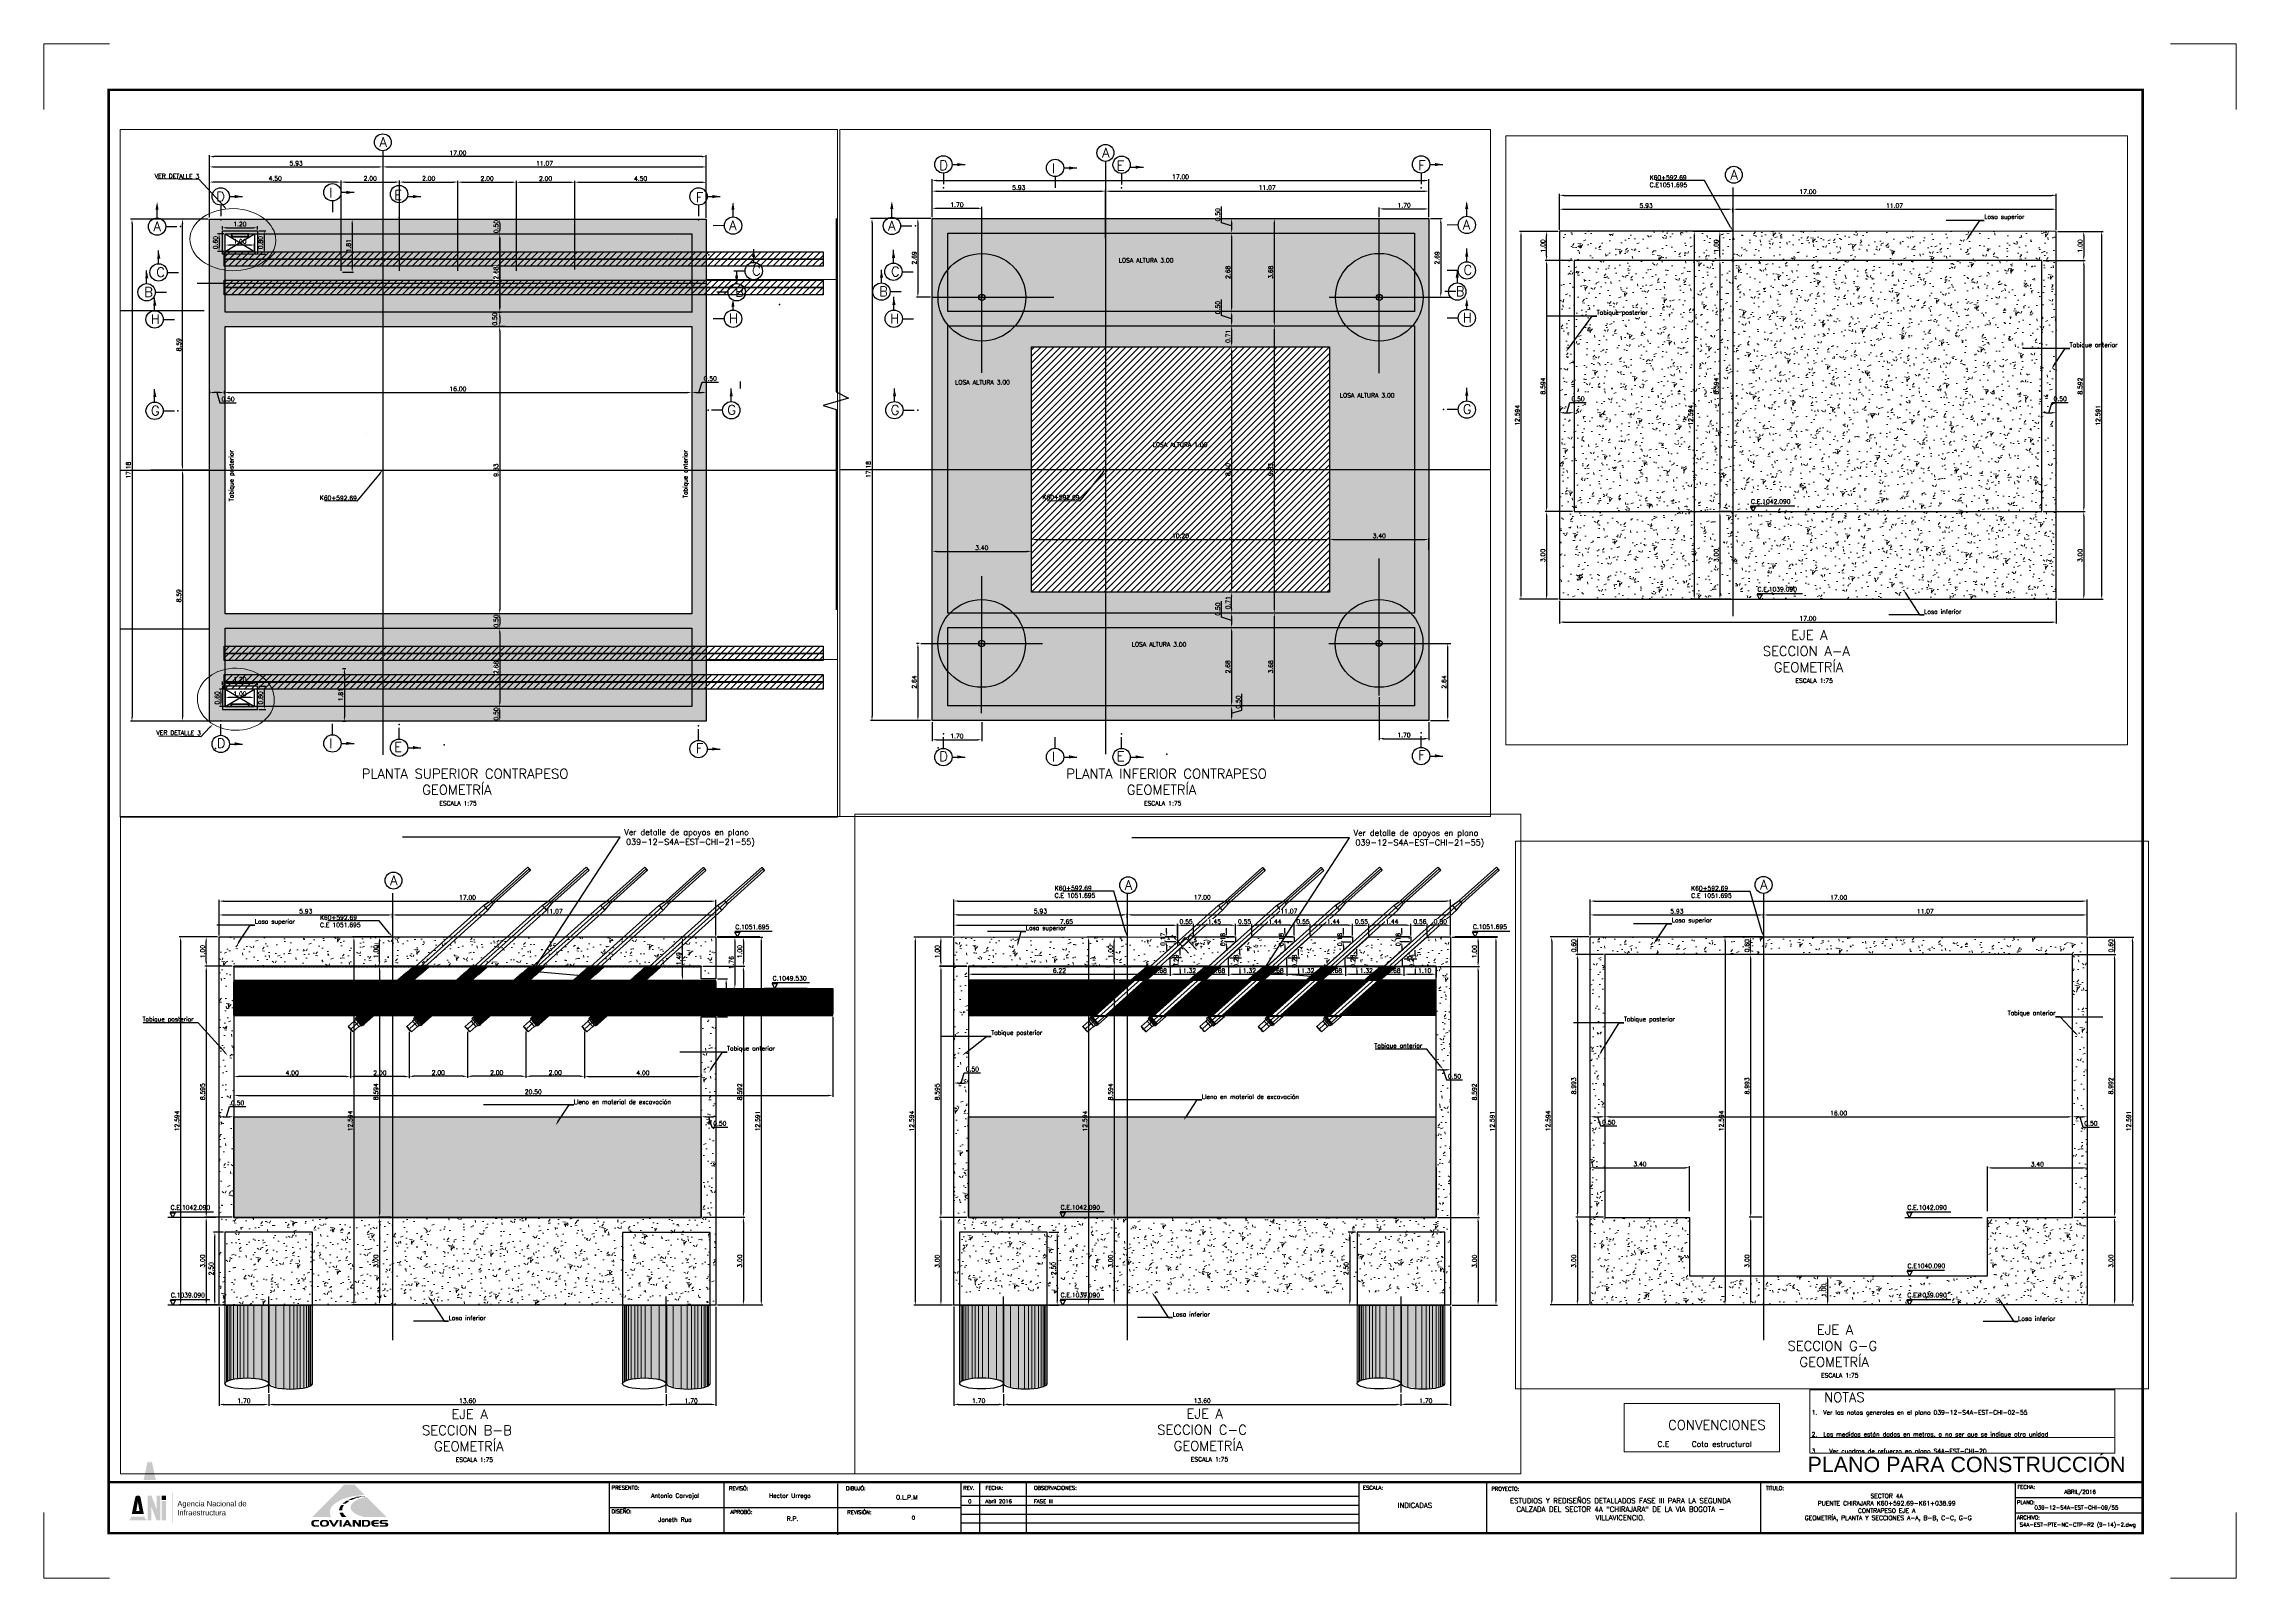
# Paper-space layout 'Layout1' of a CAD drawing. Header units: metres. Extents: x 0 to 1, y 0 to 0.7.
# The model-space entities are those that its viewports show. They can reach past a viewport. Long polylines and large blocks are cut down to what shows.
import ezdxf
from ezdxf import colors
from ezdxf.entities.mleader import LeaderData, LeaderLine
from ezdxf.enums import TextEntityAlignment as Align
from ezdxf.math import Vec2, Vec3

# ---------------------------------------------------------------- set-up
doc = ezdxf.new("R2010")
doc.units = ezdxf.units.M
doc.header["$LTSCALE"] = 25.4
doc.linetypes.add('DASHDOT', pattern=[1, 0.5, -0.25, 0, -0.25])
doc.linetypes.add('HIDDEN', pattern=[0.375, 0.25, -0.125])
for name, color, linetype, lineweight in [('BORDEPUENTE', 4, 'Continuous', 15), ('C-ANNO-TEXT', 140, 'Continuous', 18), ('COTA', 1, 'Continuous', 30), ('COTACIM', 20, 'Continuous', 5), ('DUCTO', 142, 'Continuous', 30), ('EJECONTRAPESO', 41, 'DASHDOT', 30), ('EJEPILOTE', 145, 'DASHDOT', 30), ('FORMATO_BORDE', 7, 'Continuous', 0), ('OTROS', 8, 'Continuous', 5), ('PLATINA', 54, 'Continuous', 30), ('SOLIDOREFCONT', 254, 'Continuous', 5), ('TAPACCESO', 30, 'Continuous', 30)]:
    doc.layers.add(name, color=color, linetype=linetype, lineweight=lineweight)
for name, color, linetype in [('CAISSON ACTUALES', 94, 'Continuous'), ('CIRCULOCONTRAP', 130, 'Continuous'), ('CONTRAPESO', 3, 'Continuous'), ('COT', 1, 'Continuous'), ('DGEO_S3E1_NUEV_BVIA', 60, 'Continuous'), ('DIMCONTRAPESO', 1, 'Continuous'), ('EJE APOYOS', 9, 'DASHDOT'), ('EJE PUENTE', 41, 'DASHDOT'), ('EJECABLES', 203, 'DASHDOT'), ('ESCALERAGATO', 53, 'Continuous'), ('Formato', 7, 'Continuous'), ('NEOPRENO', 24, 'Continuous'), ('NUEV_ETP1-C-ROAD-STAN', 7, 'Continuous'), ('PERFIL MET', 37, 'Continuous'), ('PILA', 3, 'Continuous'), ('PROY', 9, 'HIDDEN'), ('PROYECC', 251, 'HIDDEN'), ('R175', 7, 'Continuous'), ('R175COTR', 7, 'Continuous'), ('REGL175', 7, 'Continuous'), ('SOLIDOS', 9, 'Continuous'), ('TEXT', 7, 'Continuous'), ('Textos', 7, 'Continuous')]:
    doc.layers.add(name, color=color, linetype=linetype)
doc.layers.add('COVI1', color=7, linetype='Continuous', true_color=0x001a66)
doc.layers.add('COVI2', color=7, linetype='Continuous', true_color=0x006b36)
doc.styles.add('ARIAL', font='arial.ttf')
doc.styles.add('romans', font='romans.shx')
doc.styles.get("Standard").update_dxf_attribs({"font": 'romans.shx', "height": 2})
doc.dimstyles.new('Copy 75', dxfattribs={"dimtxt": 0.15, "dimasz": 0.15, "dimexe": 0.05, "dimexo": 0.05, "dimgap": 0.05, "dimtad": 1, "dimzin": 0, "dimdsep": 46, "dimtxsty": 'romans', "dimcen": 0.002, "dimclrd": 1, "dimclre": 1, "dimclrt": 3, "dimadec": 4, "dimazin": 0, "dimtfac": 1, "dimtofl": 0, "dimtmove": 1, "dimatfit": 3, "dimfxl": 1, "dimtolj": 1, "dimtzin": 0, "dimarcsym": 1})
pattern_1 = [(45, (0, 0), (-0.112253201513, 0.112253201513), [])]
pattern_2 = [(45, (0, 0), (-0.002245064030267, 0.002245064030267), [])]
pattern_3 = [(359.854672175, (0, 0), (6.44257366e-05, 0.02539991829366), [])]
pattern_4 = [(45, (56.206877, -51.650625), (-0.01122532015134, 0.01122532015134), [])]
pattern_5 = [(3.5538733, (0, 0), (-0.43297937, 6.971567533), [5.08, -1.905]), (93.5538733, (0, 0), (-6.971567533, -0.43297937), [5.08, -1.905])]
pattern_6 = [(0, (0, 0), (0.0635, 0.109985226181), [0.015875, -0.111125]), (90, (0.00794, 0), (-0.0635, 0.109985226181), [0.0079375, -0.212032952362]), (90, (0.00992, 0), (-0.0635, 0.109985226181), [0.00635, -0.213620452362]), (90, (0.00595, 0), (-0.0635, 0.109985226181), [0.00635, -0.213620452362]), (60, (0.01191, 0), (-0.063499999914, 0.109985226231), [0.00508, -0.12192]), (120, (0.00397, 0), (-0.126999999914, 5e-11), [0.00508, -0.12192])]

# ---------------------------------------------------------------- blocks, each defined once
blk = doc.blocks.new('A$C36D4111E')
at = {"layer": 'FORMATO_BORDE'}
for p, q in [((0, 0.7), (0.03, 0.7)), ((0, 0.67), (0, 0.7)), ((0.97, 0.7), (1, 0.7)), ((1, 0.7), (1, 0.67)), ((0, 0), (0, 0.03)), ((1, 0.03), (1, 0)), ((0.03, 0), (0, 0)), ((1, 0), (0.97, 0))]:
    blk.add_line(p, q, dxfattribs=at)
blk = doc.blocks.new('LOGO ANI')
at = {"true_color": 0xf57a00}
h = blk.add_hatch(color=30, dxfattribs=at)
h.dxf.hatch_style = 1
h.paths.add_polyline_path([(0.0006, 0.0044), (0.0023, 0.0044), (0.0023, 0.0107), (0.0047, 0.0044), (0.0065, 0.0044), (0.0065, 0.0159), (0.0047, 0.0159), (0.0047, 0.0096), (0.0023, 0.0159), (0.0005, 0.0159)])
h.paths.add_polyline_path([(-0.0009, 0.0062), (-0.0006, 0.005), (-0.0001, 0.005), (-0.0001, 0.0044), (-0.004, 0.0044), (-0.0078, 0.0044), (-0.0078, 0.005), (-0.0073, 0.005), (-0.0071, 0.0062), (-0.004, 0.0062)])
h.paths.add_polyline_path([(0.0071, 0.0044), (0.0091, 0.0044), (0.0091, 0.0134), (0.0071, 0.0134)])
edge = h.paths.add_edge_path()
edge.add_arc((0.0017, 0.0306), 0.00119, 34.8817, 96.3386, ccw=False)
edge.add_line((0.0026, 0.0312), (0.0043, 0.0231))
edge.add_line((0.0043, 0.0231), (0.0015, 0.0231))
edge.add_line((0.0015, 0.0231), (-0.0013, 0.0231))
edge.add_line((-0.0013, 0.0231), (0.0004, 0.0312))
edge.add_arc((0.0014, 0.0306), 0.00119, 83.6614, 145.1183, ccw=False)
h = blk.add_hatch(color=30, dxfattribs=at)
h.dxf.hatch_style = 1
edge = h.paths.add_edge_path()
edge.add_arc((-0.0038, 0.0147), 0.00119, 34.8817, 96.3015)
edge.add_arc((-0.0041, 0.0147), 0.00119, 83.6985, 145.1183)
edge.add_line((-0.0051, 0.0154), (-0.0068, 0.0073))
edge.add_line((-0.0068, 0.0073), (-0.0012, 0.0073))
edge.add_line((-0.0012, 0.0073), (-0.0028, 0.0154))
h.paths.add_polyline_path([(-0.0032, 0.0087), (-0.0047, 0.0087), (-0.004, 0.0131)])
at = {"true_color": 0x00007a}
h = blk.add_hatch(color=176, dxfattribs=at)
h.dxf.hatch_style = 1
h.paths.add_polyline_path([(0.0071, 0.0138), (0.0091, 0.0138), (0.0091, 0.0159), (0.0071, 0.0159)])
at = {"true_color": 0xf57a00}
h = blk.add_hatch(color=30, dxfattribs=at)
h.dxf.hatch_style = 1
h.paths.add_polyline_path([(0.012, 0.0023), (0.0119, 0.0037), (0.0119, 0.0169), (0.012, 0.0179), (0.0122, 0.0169), (0.0121, 0.0037)])
at = {"color": 176, "true_color": 0x00007a, "insert": (0.0143, 0.0134), "char_height": 0.0025, "attachment_point": 1, "style": 'romans'}
blk.add_mtext_dynamic_manual_height_columns('{\\f@Arial Unicode MS|b0|i0|c0|p34;Agencia Nacional de Infraestructura}', width=0.050177, gutter_width=10, heights=[0.0093], dxfattribs=at)
blk = doc.blocks.new('A$C40F159D2')
at = {"layer": 'COVI1'}
for points in [[(0.0152, 0.0109), (0.0152, 0.011), (0.0152, 0.0111), (0.0152, 0.0112), (0.0153, 0.0112), (0.0153, 0.0113), (0.0154, 0.0114), (0.0154, 0.0114), (0.0154, 0.0115), (0.0155, 0.0116), (0.0155, 0.0116), (0.0155, 0.0117), (0.0155, 0.0118), (0.0156, 0.0118), (0.0156, 0.0119), (0.0157, 0.012), (0.0157, 0.012), (0.0158, 0.0121), (0.0158, 0.0122), (0.0159, 0.0122), (0.0146, 0.0122), (0.0146, 0.0121), (0.0145, 0.012), (0.0144, 0.012), (0.0144, 0.0119), (0.0143, 0.0118), (0.0143, 0.0117), (0.0142, 0.0116), (0.0142, 0.0115), (0.0141, 0.0114), (0.0141, 0.0114), (0.014, 0.0113), (0.014, 0.0112), (0.0139, 0.0111), (0.0139, 0.011), (0.0138, 0.0109), (0.0138, 0.0108), (0.0138, 0.0106), (0.0137, 0.0105), (0.0137, 0.0104), (0.0137, 0.0103), (0.0136, 0.0102), (0.0136, 0.01), (0.0136, 0.0099), (0.0136, 0.0098), (0.0136, 0.0097), (0.015, 0.0097), (0.015, 0.0098), (0.015, 0.0099), (0.015, 0.01), (0.015, 0.0101), (0.015, 0.0102), (0.015, 0.0102), (0.015, 0.0103), (0.015, 0.0104), (0.015, 0.0105), (0.015, 0.0106), (0.0151, 0.0107), (0.0151, 0.0108), (0.0151, 0.0108)], [(0.0177, 0.0136), (0.0178, 0.0137), (0.0179, 0.0138), (0.018, 0.0138), (0.0181, 0.0139), (0.0182, 0.014), (0.0183, 0.014), (0.0184, 0.0141), (0.0169, 0.0141), (0.0169, 0.014), (0.0167, 0.014), (0.0166, 0.0139), (0.0165, 0.0138), (0.0164, 0.0137), (0.0163, 0.0137), (0.0162, 0.0136), (0.0161, 0.0135), (0.016, 0.0134), (0.0159, 0.0133), (0.0158, 0.0133), (0.0156, 0.0132), (0.0155, 0.0131), (0.0154, 0.013), (0.0153, 0.0129), (0.0152, 0.0128), (0.0152, 0.0128), (0.0166, 0.0128), (0.0166, 0.0128), (0.0167, 0.0129), (0.0169, 0.013), (0.017, 0.0131), (0.0171, 0.0132), (0.0172, 0.0133), (0.0173, 0.0133), (0.0174, 0.0134), (0.0175, 0.0135), (0.0176, 0.0136)], [(0.0206, 0.015), (0.0208, 0.0151), (0.0209, 0.0151), (0.0211, 0.0152), (0.0212, 0.0152), (0.0213, 0.0153), (0.0194, 0.0153), (0.0194, 0.0153), (0.0192, 0.0152), (0.019, 0.0151), (0.0188, 0.015), (0.0187, 0.0149), (0.0185, 0.0148), (0.0183, 0.0148), (0.0182, 0.0147), (0.018, 0.0146), (0.0179, 0.0145), (0.0179, 0.0145), (0.0194, 0.0145), (0.0196, 0.0146), (0.0198, 0.0147), (0.0199, 0.0147), (0.0201, 0.0148), (0.0203, 0.0149), (0.0205, 0.015)], [(0.026, 0.0159), (0.0255, 0.0158), (0.025, 0.0157), (0.0246, 0.0156), (0.0242, 0.0155), (0.0238, 0.0154), (0.0234, 0.0152), (0.0231, 0.0151), (0.0227, 0.015), (0.0224, 0.0148), (0.0221, 0.0147), (0.0219, 0.0145), (0.0216, 0.0144), (0.0214, 0.0143), (0.0211, 0.0141), (0.0209, 0.014), (0.0207, 0.0139), (0.0206, 0.0137), (0.0204, 0.0136), (0.0202, 0.0135), (0.0201, 0.0134), (0.02, 0.0132), (0.0198, 0.0131), (0.0197, 0.013), (0.0196, 0.0129), (0.0195, 0.0128), (0.0194, 0.0127), (0.0193, 0.0125), (0.0192, 0.0124), (0.0192, 0.0123), (0.0191, 0.0122), (0.0191, 0.0121), (0.019, 0.012), (0.019, 0.0119), (0.0189, 0.0118), (0.0189, 0.0117), (0.0189, 0.0116), (0.0189, 0.0115), (0.0189, 0.0114), (0.0189, 0.0113), (0.0189, 0.0112), (0.0189, 0.0111), (0.0189, 0.011), (0.0189, 0.0109), (0.0189, 0.0109), (0.0189, 0.0108), (0.0189, 0.0107), (0.0189, 0.0106), (0.0189, 0.0105), (0.019, 0.0104), (0.019, 0.0104), (0.019, 0.0103), (0.019, 0.0102), (0.0191, 0.0101), (0.0191, 0.01), (0.0192, 0.0099), (0.0192, 0.0098), (0.0193, 0.0097), (0.0194, 0.0096), (0.0194, 0.0096), (0.0195, 0.0095), (0.0196, 0.0094), (0.0197, 0.0093), (0.0198, 0.0092), (0.0199, 0.0091), (0.02, 0.009), (0.0201, 0.0089), (0.0202, 0.0088), (0.0203, 0.0087), (0.0204, 0.0086), (0.0205, 0.0086), (0.0207, 0.0085), (0.0208, 0.0084), (0.0209, 0.0083), (0.0211, 0.0082), (0.0212, 0.0081), (0.0214, 0.008), (0.0215, 0.0079), (0.0217, 0.0078), (0.0219, 0.0078), (0.022, 0.0077), (0.0222, 0.0076), (0.0224, 0.0075), (0.0227, 0.0074), (0.023, 0.0073), (0.0233, 0.0072), (0.0237, 0.0071), (0.0242, 0.0069), (0.0248, 0.0067), (0.0352, 0.0067)], [(0.023, 0.0158), (0.0231, 0.0158), (0.0232, 0.0158), (0.0233, 0.0159), (0.0235, 0.0159), (0.0236, 0.0159), (0.0237, 0.016), (0.0217, 0.016), (0.0215, 0.0159), (0.0212, 0.0158), (0.0209, 0.0158), (0.0206, 0.0157), (0.0203, 0.0156), (0.0202, 0.0156), (0.0223, 0.0156), (0.0224, 0.0156), (0.0226, 0.0156), (0.0227, 0.0157), (0.0228, 0.0157), (0.0229, 0.0157)], [(0.0253, 0.0162), (0.0257, 0.0163), (0.0256, 0.0163), (0.0235, 0.0163), (0.0233, 0.0163), (0.0229, 0.0162), (0.0225, 0.0161), (0.0224, 0.0161), (0.0247, 0.0161), (0.0247, 0.0161), (0.025, 0.0162)], [(0.0157, 0.008), (0.0156, 0.0081), (0.0156, 0.0082), (0.0155, 0.0083), (0.0155, 0.0084), (0.0154, 0.0085), (0.0153, 0.0086), (0.0153, 0.0087), (0.0153, 0.0087), (0.0138, 0.0087), (0.0139, 0.0086), (0.0139, 0.0085), (0.0139, 0.0084), (0.0139, 0.0083), (0.014, 0.0082), (0.014, 0.0081), (0.0141, 0.008), (0.0141, 0.0079), (0.0142, 0.0078), (0.0142, 0.0077), (0.0143, 0.0075), (0.0144, 0.0074), (0.0145, 0.0072), (0.0146, 0.0071), (0.0147, 0.0069), (0.0149, 0.0067), (0.017, 0.0067), (0.0167, 0.0069), (0.0165, 0.0071), (0.0163, 0.0073), (0.0162, 0.0075), (0.016, 0.0076), (0.0159, 0.0077), (0.0158, 0.0078), (0.0158, 0.0079)], [(0.0211, 0.0053), (0.0198, 0.0053), (0.0198, 0.0023), (0.0208, 0.0023), (0.0208, 0.0043), (0.0223, 0.0023), (0.0235, 0.0023), (0.0235, 0.0053), (0.0225, 0.0053), (0.0225, 0.0035)]]:
    blk.add_hatch(color=256, dxfattribs=at).paths.add_polyline_path(points)
h = blk.add_hatch(color=256, dxfattribs=at)
edge = h.paths.add_edge_path()
edge.add_line((0.0044, 0.0029), (0.0044, 0.0023))
edge.add_line((0.0044, 0.0023), (0.0023, 0.0023))
edge.add_spline(control_points=[(0.0023, 0.0023), (0.0022, 0.0023), (0.002, 0.0024), (0.0017, 0.0024), (0.0014, 0.0026), (0.0012, 0.0029), (0.001, 0.0031), (0.0009, 0.0035), (0.0009, 0.0038), (0.0009, 0.0042), (0.0009, 0.0045), (0.0011, 0.0047), (0.0012, 0.0049), (0.0014, 0.0051), (0.0017, 0.0052), (0.002, 0.0052), (0.0022, 0.0053), (0.0023, 0.0053), (0.0023, 0.0053)], knot_values=[0.000251, 0.000251, 0.000251, 0.000251, 0.000367, 0.000834, 0.001228, 0.001553, 0.001909, 0.002239, 0.002642, 0.003102, 0.003336, 0.003573, 0.003849, 0.004078, 0.004397, 0.004789, 0.005011, 0.005122, 0.005122, 0.005122, 0.005122], degree=3, periodic=0)
edge.add_line((0.0023, 0.0053), (0.0044, 0.0053))
edge.add_line((0.0044, 0.0053), (0.0044, 0.0047))
edge.add_line((0.0044, 0.0047), (0.0027, 0.0047))
edge.add_spline(control_points=[(0.0027, 0.0047), (0.0027, 0.0047), (0.0025, 0.0047), (0.0024, 0.0046), (0.0022, 0.0045), (0.002, 0.0043), (0.002, 0.004), (0.002, 0.0037), (0.002, 0.0035), (0.0021, 0.0032), (0.0024, 0.003), (0.0026, 0.003), (0.0028, 0.0029), (0.0029, 0.0029)], knot_values=[0.000137, 0.000137, 0.000137, 0.000137, 0.000266, 0.000506, 0.00077, 0.001009, 0.001273, 0.001607, 0.001864, 0.002192, 0.002526, 0.00277, 0.003037, 0.003037, 0.003037, 0.003037], degree=3, periodic=0)
edge.add_line((0.0029, 0.0029), (0.0044, 0.0029))
h = blk.add_hatch(color=256, dxfattribs=at)
edge = h.paths.add_edge_path()
edge.add_spline(control_points=[(0.0067, 0.0054), (0.0066, 0.0054), (0.0063, 0.0053), (0.0059, 0.0053), (0.0056, 0.0052), (0.0054, 0.0051), (0.0052, 0.0049), (0.0051, 0.0047), (0.0049, 0.0046), (0.0048, 0.0044), (0.0048, 0.0041), (0.0048, 0.0037), (0.0048, 0.0033), (0.005, 0.003), (0.0052, 0.0027), (0.0055, 0.0025), (0.0059, 0.0023), (0.0064, 0.0023), (0.007, 0.0023), (0.0075, 0.0023), (0.0079, 0.0024), (0.0082, 0.0025), (0.0085, 0.0027), (0.0088, 0.0029), (0.009, 0.0033), (0.009, 0.0037), (0.009, 0.0042), (0.0088, 0.0046), (0.0086, 0.0049), (0.0082, 0.0052), (0.0077, 0.0053), (0.0072, 0.0054), (0.0069, 0.0054), (0.0067, 0.0054)], knot_values=[0, 0, 0, 0, 0.000464, 0.00089, 0.001151, 0.00145, 0.001735, 0.001921, 0.002174, 0.002379, 0.002696, 0.003109, 0.003554, 0.003901, 0.004296, 0.004671, 0.005152, 0.005659, 0.006242, 0.006841, 0.007324, 0.007579, 0.007942, 0.008314, 0.008677, 0.009198, 0.009682, 0.010123, 0.010493, 0.011005, 0.011554, 0.012092, 0.012564, 0.012564, 0.012564, 0.012564], degree=3, periodic=0)
edge = h.paths.add_edge_path(flags=16)
edge.add_spline(control_points=[(0.0071, 0.0048), (0.007, 0.0048), (0.0069, 0.0048), (0.0067, 0.0048), (0.0065, 0.0048), (0.0063, 0.0047), (0.0061, 0.0046), (0.006, 0.0045), (0.0059, 0.0043), (0.0058, 0.004), (0.0058, 0.0037), (0.0058, 0.0034), (0.006, 0.0031), (0.0063, 0.003), (0.0066, 0.0028), (0.0069, 0.0029), (0.0073, 0.0029), (0.0076, 0.003), (0.0078, 0.0032), (0.0079, 0.0035), (0.0079, 0.0038), (0.0079, 0.0041), (0.0078, 0.0044), (0.0076, 0.0046), (0.0074, 0.0047), (0.0073, 0.0048), (0.0071, 0.0048), (0.0071, 0.0048)], knot_values=[0, 0, 0, 0, 0.00021, 0.000469, 0.000651, 0.000855, 0.00104, 0.001221, 0.001458, 0.001787, 0.002028, 0.002371, 0.002753, 0.003063, 0.003313, 0.003756, 0.004182, 0.004524, 0.004749, 0.00506, 0.005418, 0.00578, 0.006043, 0.006351, 0.00657, 0.006698, 0.006895, 0.006895, 0.006895, 0.006895], degree=3, periodic=0)
h = blk.add_hatch(color=256, dxfattribs=at)
edge = h.paths.add_edge_path()
edge.add_spline(control_points=[(0.0266, 0.0023), (0.0267, 0.0023), (0.0268, 0.0024), (0.0271, 0.0025), (0.0274, 0.0027), (0.0277, 0.0029), (0.0278, 0.0031), (0.0279, 0.0034), (0.0279, 0.0038), (0.0279, 0.0042), (0.0278, 0.0045), (0.0276, 0.0048), (0.0274, 0.005), (0.0271, 0.0052), (0.0268, 0.0053), (0.0265, 0.0053), (0.0264, 0.0053)], knot_values=[0.000233, 0.000233, 0.000233, 0.000233, 0.000363, 0.000789, 0.001205, 0.001473, 0.001774, 0.002119, 0.002485, 0.002907, 0.003269, 0.003642, 0.00397, 0.004271, 0.004674, 0.00504, 0.00504, 0.00504, 0.00504], degree=3, periodic=0)
edge.add_line((0.0264, 0.0053), (0.024, 0.0053))
edge.add_line((0.024, 0.0053), (0.024, 0.0023))
edge.add_line((0.024, 0.0023), (0.0266, 0.0023))
edge = h.paths.add_edge_path(flags=16)
edge.add_line((0.025, 0.0047), (0.0258, 0.0047))
edge.add_spline(control_points=[(0.0258, 0.0047), (0.0259, 0.0047), (0.0261, 0.0047), (0.0264, 0.0047), (0.0266, 0.0045), (0.0267, 0.0043), (0.0268, 0.0041), (0.0268, 0.0038), (0.0268, 0.0035), (0.0267, 0.0032), (0.0264, 0.003), (0.0262, 0.003), (0.0261, 0.0029), (0.0261, 0.0029)], knot_values=[0.000092, 0.000092, 0.000092, 0.000092, 0.000386, 0.000625, 0.000882, 0.001131, 0.001396, 0.001723, 0.002005, 0.002348, 0.002641, 0.002888, 0.002955, 0.002955, 0.002955, 0.002955], degree=3, periodic=0)
edge.add_line((0.0261, 0.0029), (0.025, 0.0029))
edge.add_line((0.025, 0.0029), (0.025, 0.0047))
edge = h.paths.add_edge_path()
edge.add_line((0.0317, 0.0041), (0.0294, 0.0041))
edge.add_spline(control_points=[(0.0294, 0.0041), (0.0294, 0.0042), (0.0294, 0.0043), (0.0295, 0.0044), (0.0296, 0.0045), (0.0298, 0.0046), (0.03, 0.0047), (0.0301, 0.0047), (0.0301, 0.0047)], knot_values=[0.000323, 0.000323, 0.000323, 0.000323, 0.000424, 0.000625, 0.000791, 0.001, 0.001194, 0.001378, 0.001378, 0.001378, 0.001378], degree=3, periodic=0)
edge.add_line((0.0301, 0.0047), (0.0317, 0.0047))
edge.add_line((0.0317, 0.0047), (0.0317, 0.0053))
edge.add_line((0.0317, 0.0053), (0.0297, 0.0053))
edge.add_spline(control_points=[(0.0297, 0.0053), (0.0297, 0.0053), (0.0296, 0.0053), (0.0294, 0.0053), (0.0291, 0.0052), (0.0289, 0.0051), (0.0286, 0.0049), (0.0284, 0.0047), (0.0283, 0.0044), (0.0283, 0.0041), (0.0283, 0.0037), (0.0283, 0.0034), (0.0284, 0.0031), (0.0286, 0.0028), (0.0289, 0.0025), (0.0293, 0.0024), (0.0296, 0.0024), (0.0297, 0.0023)], knot_values=[0.000374, 0.000374, 0.000374, 0.000374, 0.000423, 0.000699, 0.001008, 0.001289, 0.00162, 0.001889, 0.002258, 0.002544, 0.003016, 0.003327, 0.003631, 0.00394, 0.004391, 0.004882, 0.005249, 0.005249, 0.005249, 0.005249], degree=3, periodic=0)
edge.add_line((0.0297, 0.0023), (0.0317, 0.0023))
edge.add_line((0.0317, 0.0023), (0.0317, 0.0029))
edge.add_line((0.0317, 0.0029), (0.0301, 0.0029))
edge.add_spline(control_points=[(0.0301, 0.0029), (0.0301, 0.0029), (0.0299, 0.003), (0.0298, 0.003), (0.0296, 0.0031), (0.0294, 0.0033), (0.0294, 0.0035), (0.0294, 0.0035)], knot_values=[0.00202, 0.00202, 0.00202, 0.00202, 0.002084, 0.00239, 0.002587, 0.002849, 0.003068, 0.003068, 0.003068, 0.003068], degree=3, periodic=0)
edge.add_line((0.0294, 0.0035), (0.0317, 0.0035))
edge.add_line((0.0317, 0.0035), (0.0317, 0.0041))
h = blk.add_hatch(color=256, dxfattribs=at)
edge = h.paths.add_edge_path()
edge.add_arc((0.0329, 0.0044), 0.000907, 96.2734, 263.5493)
edge.add_line((0.0328, 0.0035), (0.0347, 0.0035))
edge.add_arc((0.0347, 0.0032), 0.000303, -82.4386, 87.2138, ccw=False)
edge.add_line((0.0347, 0.0029), (0.0321, 0.0029))
edge.add_line((0.0321, 0.0029), (0.0321, 0.0023))
edge.add_line((0.0321, 0.0023), (0.0351, 0.0023))
edge.add_arc((0.0351, 0.0032), 0.000904, 272.8534, 443.6699)
edge.add_line((0.0352, 0.0041), (0.0331, 0.0041))
edge.add_arc((0.0332, 0.0044), 0.000296, 95.6845, 258.6162, ccw=False)
edge.add_line((0.0332, 0.0047), (0.0358, 0.0047))
edge.add_line((0.0358, 0.0047), (0.0358, 0.0053))
edge.add_line((0.0358, 0.0053), (0.0328, 0.0053))
at = {"layer": 'COVI2'}
blk.add_hatch(color=256, dxfattribs=at).paths.add_polyline_path([(0.0205, 0.0215), (0.016, 0.0215), (0.0013, 0.0067), (0.0099, 0.0067), (0.0097, 0.0072), (0.0096, 0.0076), (0.0095, 0.008), (0.0094, 0.0084), (0.0094, 0.0087), (0.0094, 0.009), (0.0094, 0.0093), (0.0094, 0.0095), (0.0095, 0.0097), (0.0095, 0.0099), (0.0096, 0.0101), (0.0096, 0.0103), (0.0097, 0.0105), (0.0098, 0.0106), (0.0098, 0.0108), (0.0099, 0.0109), (0.01, 0.0111), (0.0101, 0.0112), (0.0102, 0.0114), (0.0103, 0.0115), (0.0104, 0.0117), (0.0106, 0.0118), (0.0107, 0.012), (0.0109, 0.0121), (0.011, 0.0123), (0.0112, 0.0124), (0.0114, 0.0126), (0.0116, 0.0127), (0.0118, 0.0129), (0.012, 0.013), (0.0122, 0.0131), (0.0124, 0.0133), (0.0126, 0.0134), (0.0128, 0.0135), (0.013, 0.0137), (0.0132, 0.0138), (0.0134, 0.0139), (0.0136, 0.014), (0.0137, 0.0141), (0.0139, 0.0142), (0.0141, 0.0143), (0.0142, 0.0144), (0.0143, 0.0144), (0.0145, 0.0145), (0.0146, 0.0146), (0.0147, 0.0146), (0.0149, 0.0147), (0.015, 0.0147), (0.0152, 0.0148), (0.0153, 0.0149), (0.0155, 0.0149), (0.0157, 0.015), (0.0159, 0.015), (0.016, 0.0151), (0.0162, 0.0152), (0.0164, 0.0152), (0.0166, 0.0153), (0.0168, 0.0154), (0.017, 0.0154), (0.0172, 0.0155), (0.0174, 0.0155), (0.0176, 0.0156), (0.0177, 0.0156), (0.0179, 0.0157), (0.0181, 0.0157), (0.0182, 0.0158), (0.0183, 0.0158), (0.0185, 0.0158), (0.0186, 0.0159), (0.0187, 0.0159), (0.0189, 0.0159), (0.019, 0.016), (0.0191, 0.016), (0.0192, 0.016), (0.0194, 0.0161), (0.0195, 0.0161), (0.0197, 0.0161), (0.0198, 0.0162), (0.02, 0.0162), (0.0202, 0.0162), (0.0203, 0.0163), (0.0205, 0.0163), (0.0207, 0.0163), (0.0209, 0.0163), (0.0212, 0.0164), (0.0214, 0.0164), (0.0217, 0.0164), (0.022, 0.0165), (0.0223, 0.0165), (0.0226, 0.0165), (0.023, 0.0166), (0.0234, 0.0166), (0.0238, 0.0167), (0.0242, 0.0167), (0.0247, 0.0167), (0.0252, 0.0168)])
at = {"layer": 'COVI2', "true_color": 0x006b36}
h = blk.add_hatch(color=116, dxfattribs=at)
h.paths.add_polyline_path([(0.0135, 0.0053), (0.0124, 0.0053), (0.0112, 0.0032), (0.01, 0.0053), (0.0089, 0.0053), (0.0107, 0.0023), (0.0116, 0.0023)])
h.paths.add_polyline_path([(0.0148, 0.0053), (0.0138, 0.0053), (0.0138, 0.0023), (0.0148, 0.0023)])
h.paths.add_polyline_path([(0.0177, 0.0053), (0.0169, 0.0053), (0.0151, 0.0023), (0.0162, 0.0023), (0.0165, 0.0029), (0.0181, 0.0029), (0.0184, 0.0023), (0.0195, 0.0023)])
h.paths.add_polyline_path([(0.0173, 0.0043), (0.0177, 0.0035), (0.0169, 0.0035)], flags=16)
blk = doc.blocks.new('*D44')
at = {"layer": 'Defpoints', "color": 0, "transparency": 16777216}
for p in [(1080660.573, 976958.914), (1080660.573, 976958.078), (1080677.573, 976956.77)]:
    blk.add_point(p, dxfattribs=at)
at = {"layer": 'DIMCONTRAPESO', "color": 1, "lineweight": -2, "transparency": 16777216}
for p, q in [((1080660.573, 976958.128), (1080660.573, 976958.964)), ((1080677.423, 976958.914), (1080660.723, 976958.914)), ((1080677.573, 976956.82), (1080677.573, 976958.964))]:
    blk.add_line(p, q, dxfattribs=at)
at = {"layer": 'DIMCONTRAPESO', "color": 1, "transparency": 16777216}
for points in [[(1080660.723, 976958.939), (1080660.723, 976958.889), (1080660.573, 976958.914)], [(1080677.423, 976958.939), (1080677.423, 976958.889), (1080677.573, 976958.914)]]:
    blk.add_solid(points, dxfattribs=at)
at = {"layer": 'DIMCONTRAPESO', "color": 3, "transparency": 16777216, "insert": (1080669.073, 976959.039), "char_height": 0.15, "attachment_point": 5, "style": 'romans'}
blk.add_mtext('\\A1;17.00', dxfattribs=at)
blk = doc.blocks.new('*D47')
at = {"layer": 'Defpoints', "color": 0, "transparency": 16777216}
for p in [(1080660.573, 976950.952), (1080660.573, 976950.84), (1080661.073, 976950.952)]:
    blk.add_point(p, dxfattribs=at)
at = {"layer": 'DIMCONTRAPESO', "color": 1, "lineweight": -2, "transparency": 16777216}
for p, q in [((1080660.573, 976950.902), (1080660.573, 976950.79)), ((1080660.923, 976950.84), (1080660.723, 976950.84)), ((1080660.823, 976950.84), (1080660.928, 976950.49)), ((1080660.928, 976950.49), (1080661.485, 976950.49)), ((1080661.073, 976950.902), (1080661.073, 976950.79))]:
    blk.add_line(p, q, dxfattribs=at)
at = {"layer": 'DIMCONTRAPESO', "color": 1, "transparency": 16777216}
for points in [[(1080660.723, 976950.865), (1080660.723, 976950.815), (1080660.573, 976950.84)], [(1080660.923, 976950.865), (1080660.923, 976950.815), (1080661.073, 976950.84)]]:
    blk.add_solid(points, dxfattribs=at)
at = {"layer": 'DIMCONTRAPESO', "color": 3, "transparency": 16777216, "insert": (1080661.207, 976950.615), "char_height": 0.15, "attachment_point": 5, "style": 'romans'}
blk.add_mtext('\\A1;0.50', dxfattribs=at)
blk = doc.blocks.new('*D69')
at = {"layer": 'Defpoints', "color": 0, "transparency": 16777216}
for p in [(1080666.503, 976958.561), (1080666.503, 976958.561), (1080660.573, 976956.784)]:
    blk.add_point(p, dxfattribs=at)
at = {"layer": 'DIMCONTRAPESO', "color": 1, "lineweight": -2, "transparency": 16777216}
for p, q in [((1080660.573, 976956.834), (1080660.573, 976958.611)), ((1080660.723, 976958.561), (1080666.353, 976958.561))]:
    blk.add_line(p, q, dxfattribs=at)
at = {"layer": 'DIMCONTRAPESO', "color": 1, "transparency": 16777216}
for points in [[(1080660.723, 976958.586), (1080660.723, 976958.536), (1080660.573, 976958.561)], [(1080666.353, 976958.586), (1080666.353, 976958.536), (1080666.503, 976958.561)]]:
    blk.add_solid(points, dxfattribs=at)
at = {"layer": 'DIMCONTRAPESO', "color": 3, "transparency": 16777216, "insert": (1080663.538, 976958.686), "char_height": 0.15, "attachment_point": 5, "style": 'romans'}
blk.add_mtext('\\A1;5.93', dxfattribs=at)
blk = doc.blocks.new('*D48')
at = {"layer": 'Defpoints', "color": 0, "transparency": 16777216}
for p in [(1080670.737, 976953.59), (1080670.504, 976953.095), (1080670.737, 976953.095)]:
    blk.add_point(p, dxfattribs=at)
at = {"layer": 'DIMCONTRAPESO', "color": 1, "lineweight": -2, "transparency": 16777216}
for p, q in [((1080670.687, 976953.59), (1080670.454, 976953.59)), ((1080670.687, 976953.095), (1080670.454, 976953.095)), ((1080670.504, 976953.44), (1080670.504, 976953.245))]:
    blk.add_line(p, q, dxfattribs=at)
at = {"layer": 'DIMCONTRAPESO', "color": 1, "transparency": 16777216}
for points in [[(1080670.479, 976953.44), (1080670.529, 976953.44), (1080670.504, 976953.59)], [(1080670.479, 976953.245), (1080670.529, 976953.245), (1080670.504, 976953.095)]]:
    blk.add_solid(points, dxfattribs=at)
at = {"layer": 'DIMCONTRAPESO', "color": 3, "transparency": 16777216, "insert": (1080670.334, 976953.354), "char_height": 0.15, "attachment_point": 5, "rotation": 90, "style": 'romans'}
blk.add_mtext('\\A1;0.50', dxfattribs=at)
blk = doc.blocks.new('*D49')
at = {"layer": 'Defpoints', "color": 0, "transparency": 16777216}
for p in [(1080670.687, 976953.095), (1080670.504, 976943.269), (1080670.637, 976943.269)]:
    blk.add_point(p, dxfattribs=at)
at = {"layer": 'DIMCONTRAPESO', "color": 1, "lineweight": -2, "transparency": 16777216}
for p, q in [((1080670.637, 976953.095), (1080670.454, 976953.095)), ((1080670.504, 976952.945), (1080670.504, 976943.419)), ((1080670.587, 976943.269), (1080670.454, 976943.269))]:
    blk.add_line(p, q, dxfattribs=at)
at = {"layer": 'DIMCONTRAPESO', "color": 1, "transparency": 16777216}
for points in [[(1080670.479, 976952.945), (1080670.529, 976952.945), (1080670.504, 976953.095)], [(1080670.479, 976943.419), (1080670.529, 976943.419), (1080670.504, 976943.269)]]:
    blk.add_solid(points, dxfattribs=at)
at = {"layer": 'DIMCONTRAPESO', "color": 3, "transparency": 16777216, "insert": (1080670.379, 976948.182), "char_height": 0.15, "attachment_point": 5, "rotation": 90, "style": 'romans'}
blk.add_mtext('\\A1;9.83', dxfattribs=at)
blk = doc.blocks.new('*D50')
at = {"layer": 'Defpoints', "color": 0, "transparency": 16777216}
for p in [(1080670.637, 976943.269), (1080670.504, 976942.769), (1080670.637, 976942.769)]:
    blk.add_point(p, dxfattribs=at)
at = {"layer": 'DIMCONTRAPESO', "color": 1, "lineweight": -2, "transparency": 16777216}
for p, q in [((1080670.587, 976943.269), (1080670.454, 976943.269)), ((1080670.504, 976943.119), (1080670.504, 976942.919)), ((1080670.587, 976942.769), (1080670.454, 976942.769))]:
    blk.add_line(p, q, dxfattribs=at)
at = {"layer": 'DIMCONTRAPESO', "color": 1, "transparency": 16777216}
for points in [[(1080670.479, 976943.119), (1080670.529, 976943.119), (1080670.504, 976943.269)], [(1080670.479, 976942.919), (1080670.529, 976942.919), (1080670.504, 976942.769)]]:
    blk.add_solid(points, dxfattribs=at)
at = {"layer": 'DIMCONTRAPESO', "color": 3, "transparency": 16777216, "insert": (1080670.379, 976943.019), "char_height": 0.15, "attachment_point": 5, "rotation": 90, "style": 'romans'}
blk.add_mtext('\\A1;0.50', dxfattribs=at)
blk = doc.blocks.new('*D51')
at = {"layer": 'Defpoints', "color": 0, "transparency": 16777216}
for p in [(1080670.637, 976942.769), (1080670.504, 976940.089), (1080670.637, 976940.089)]:
    blk.add_point(p, dxfattribs=at)
at = {"layer": 'DIMCONTRAPESO', "color": 1, "lineweight": -2, "transparency": 16777216}
for p, q in [((1080670.587, 976942.769), (1080670.454, 976942.769)), ((1080670.504, 976942.619), (1080670.504, 976940.239)), ((1080670.587, 976940.089), (1080670.454, 976940.089))]:
    blk.add_line(p, q, dxfattribs=at)
at = {"layer": 'DIMCONTRAPESO', "color": 1, "transparency": 16777216}
for points in [[(1080670.479, 976942.619), (1080670.529, 976942.619), (1080670.504, 976942.769)], [(1080670.479, 976940.239), (1080670.529, 976940.239), (1080670.504, 976940.089)]]:
    blk.add_solid(points, dxfattribs=at)
at = {"layer": 'DIMCONTRAPESO', "color": 3, "transparency": 16777216, "insert": (1080670.379, 976941.429), "char_height": 0.15, "attachment_point": 5, "rotation": 90, "style": 'romans', "bg_fill": 3, "box_fill_scale": 1.1, "bg_fill_color": 256, "bg_fill_true_color": 13158600, "bg_fill_transparency": 0}
blk.add_mtext('\\A1;2.68', dxfattribs=at)
blk = doc.blocks.new('*D62')
at = {"layer": 'COTA', "color": 1, "lineweight": -2, "transparency": 16777216}
for p, q in [((1080656.219, 977075.081), (1080656.219, 977076.313)), ((1080656.369, 977076.263), (1080673.069, 977076.263)), ((1080673.219, 977075.078), (1080673.219, 977076.313))]:
    blk.add_line(p, q, dxfattribs=at)
at = {"layer": 'COTA', "color": 1, "transparency": 16777216}
for points in [[(1080656.369, 977076.288), (1080656.369, 977076.238), (1080656.219, 977076.263)], [(1080673.069, 977076.288), (1080673.069, 977076.238), (1080673.219, 977076.263)]]:
    blk.add_solid(points, dxfattribs=at)
at = {"layer": 'Defpoints', "color": 0, "transparency": 16777216}
for p in [(1080673.219, 977076.263), (1080656.219, 977075.031), (1080673.219, 977075.028)]:
    blk.add_point(p, dxfattribs=at)
at = {"layer": 'COTA', "color": 3, "transparency": 16777216, "insert": (1080664.719, 977076.388), "char_height": 0.15, "attachment_point": 5, "style": 'romans'}
blk.add_mtext('\\A1;17.00', dxfattribs=at)
blk = doc.blocks.new('*D63')
at = {"layer": 'COTA', "color": 1, "lineweight": -2, "transparency": 16777216}
for p, q in [((1080656.469, 977068.823), (1080656.574, 977069.173)), ((1080656.574, 977069.173), (1080657.131, 977069.173)), ((1080656.369, 977068.823), (1080656.569, 977068.823))]:
    blk.add_line(p, q, dxfattribs=at)
at = {"layer": 'COTA', "color": 1, "transparency": 16777216}
for points in [[(1080656.369, 977068.848), (1080656.369, 977068.798), (1080656.219, 977068.823)], [(1080656.569, 977068.848), (1080656.569, 977068.798), (1080656.719, 977068.823)]]:
    blk.add_solid(points, dxfattribs=at)
at = {"layer": 'Defpoints', "color": 0, "transparency": 16777216}
for p in [(1080656.219, 977068.823), (1080656.719, 977068.823), (1080656.719, 977068.823)]:
    blk.add_point(p, dxfattribs=at)
at = {"layer": 'COTA', "color": 3, "transparency": 16777216, "insert": (1080656.853, 977069.298), "char_height": 0.15, "attachment_point": 5, "style": 'romans'}
blk.add_mtext('\\A1;0.50', dxfattribs=at)
blk = doc.blocks.new('*D64')
at = {"layer": 'COTA', "color": 1, "lineweight": -2, "transparency": 16777216}
for p, q in [((1080672.969, 977068.823), (1080673.074, 977069.173)), ((1080673.074, 977069.173), (1080673.631, 977069.173)), ((1080672.869, 977068.823), (1080673.069, 977068.823))]:
    blk.add_line(p, q, dxfattribs=at)
at = {"layer": 'COTA', "color": 1, "transparency": 16777216}
for points in [[(1080672.869, 977068.848), (1080672.869, 977068.798), (1080672.719, 977068.823)], [(1080673.069, 977068.848), (1080673.069, 977068.798), (1080673.219, 977068.823)]]:
    blk.add_solid(points, dxfattribs=at)
at = {"layer": 'Defpoints', "color": 0, "transparency": 16777216}
for p in [(1080672.719, 977068.823), (1080673.219, 977068.823), (1080673.219, 977068.823)]:
    blk.add_point(p, dxfattribs=at)
at = {"layer": 'COTA', "color": 3, "transparency": 16777216, "insert": (1080673.353, 977069.298), "char_height": 0.15, "attachment_point": 5, "style": 'romans'}
blk.add_mtext('\\A1;0.50', dxfattribs=at)
blk = doc.blocks.new('*D65')
at = {"layer": 'COTA', "color": 1, "lineweight": -2, "transparency": 16777216}
for p, q in [((1080673.269, 977075.028), (1080674.209, 977075.028)), ((1080674.159, 977074.878), (1080674.159, 977074.179)), ((1080672.769, 977074.029), (1080674.209, 977074.029))]:
    blk.add_line(p, q, dxfattribs=at)
at = {"layer": 'COTA', "color": 1, "transparency": 16777216}
for points in [[(1080674.134, 977074.878), (1080674.184, 977074.878), (1080674.159, 977075.028)], [(1080674.134, 977074.179), (1080674.184, 977074.179), (1080674.159, 977074.029)]]:
    blk.add_solid(points, dxfattribs=at)
at = {"layer": 'Defpoints', "color": 0, "transparency": 16777216}
for p in [(1080673.219, 977075.028), (1080672.719, 977074.029), (1080674.159, 977074.029)]:
    blk.add_point(p, dxfattribs=at)
at = {"layer": 'COTA', "color": 3, "transparency": 16777216, "insert": (1080674.034, 977074.529), "char_height": 0.15, "attachment_point": 5, "rotation": 90, "style": 'romans'}
blk.add_mtext('\\A1;1.00', dxfattribs=at)
blk = doc.blocks.new('*D66')
at = {"layer": 'COTA', "color": 1, "lineweight": -2, "transparency": 16777216}
for p, q in [((1080656.669, 977074.032), (1080655.728, 977074.032)), ((1080655.778, 977073.882), (1080655.778, 977065.588)), ((1080656.669, 977065.438), (1080655.728, 977065.438))]:
    blk.add_line(p, q, dxfattribs=at)
at = {"layer": 'COTA', "color": 1, "transparency": 16777216}
for points in [[(1080655.753, 977073.882), (1080655.803, 977073.882), (1080655.778, 977074.032)], [(1080655.753, 977065.588), (1080655.803, 977065.588), (1080655.778, 977065.438)]]:
    blk.add_solid(points, dxfattribs=at)
at = {"layer": 'Defpoints', "color": 0, "transparency": 16777216}
for p in [(1080656.719, 977074.032), (1080655.778, 977065.438), (1080656.719, 977065.438)]:
    blk.add_point(p, dxfattribs=at)
at = {"layer": 'COTA', "color": 3, "transparency": 16777216, "insert": (1080655.653, 977069.735), "char_height": 0.15, "attachment_point": 5, "rotation": 90, "style": 'romans'}
blk.add_mtext('\\A1;8.594', dxfattribs=at)
blk = doc.blocks.new('*D67')
at = {"layer": 'COTA', "color": 1, "lineweight": -2, "transparency": 16777216}
for p, q in [((1080656.169, 977075.031), (1080655.728, 977075.031)), ((1080655.778, 977074.182), (1080655.778, 977074.881)), ((1080656.669, 977074.032), (1080655.728, 977074.032))]:
    blk.add_line(p, q, dxfattribs=at)
at = {"layer": 'COTA', "color": 1, "transparency": 16777216}
for points in [[(1080655.753, 977074.881), (1080655.803, 977074.881), (1080655.778, 977075.031)], [(1080655.753, 977074.182), (1080655.803, 977074.182), (1080655.778, 977074.032)]]:
    blk.add_solid(points, dxfattribs=at)
at = {"layer": 'Defpoints', "color": 0, "transparency": 16777216}
for p in [(1080655.778, 977075.031), (1080656.219, 977075.031), (1080656.719, 977074.032)]:
    blk.add_point(p, dxfattribs=at)
at = {"layer": 'COTA', "color": 3, "transparency": 16777216, "insert": (1080655.653, 977074.532), "char_height": 0.15, "attachment_point": 5, "rotation": 90, "style": 'romans'}
blk.add_mtext('\\A1;1.00', dxfattribs=at)
blk = doc.blocks.new('*D68')
at = {"layer": 'COTA', "color": 1, "lineweight": -2, "transparency": 16777216}
for p, q in [((1080669.965, 976956.27), (1080670.554, 976956.27)), ((1080670.504, 976956.12), (1080670.504, 976953.74)), ((1080670.459, 976953.59), (1080670.554, 976953.59))]:
    blk.add_line(p, q, dxfattribs=at)
at = {"layer": 'COTA', "color": 1, "transparency": 16777216}
for points in [[(1080670.479, 976956.12), (1080670.529, 976956.12), (1080670.504, 976956.27)], [(1080670.479, 976953.74), (1080670.529, 976953.74), (1080670.504, 976953.59)]]:
    blk.add_solid(points, dxfattribs=at)
at = {"layer": 'Defpoints', "color": 0, "transparency": 16777216}
for p in [(1080669.915, 976956.27), (1080670.409, 976953.59), (1080670.504, 976953.59)]:
    blk.add_point(p, dxfattribs=at)
at = {"layer": 'COTA', "color": 3, "transparency": 16777216, "insert": (1080670.379, 976954.93), "char_height": 0.15, "attachment_point": 5, "rotation": 90, "style": 'romans'}
blk.add_mtext('\\A1;2.68', dxfattribs=at)
blk = doc.blocks.new('*D70')
at = {"layer": 'Defpoints', "color": 0, "transparency": 16777216}
for p in [(1080670.504, 976956.27), (1080670.504, 976956.27), (1080670.504, 976953.592)]:
    blk.add_point(p, dxfattribs=at)
at = {"layer": 'DIMCONTRAPESO', "color": 1, "lineweight": -2, "transparency": 16777216}
for p, q in [((1080670.504, 976953.742), (1080670.504, 976956.12)), ((1080670.454, 976953.592), (1080670.454, 976953.592))]:
    blk.add_line(p, q, dxfattribs=at)
at = {"layer": 'DIMCONTRAPESO', "color": 1, "transparency": 16777216}
for points in [[(1080670.479, 976956.12), (1080670.529, 976956.12), (1080670.504, 976956.27)], [(1080670.479, 976953.742), (1080670.529, 976953.742), (1080670.504, 976953.592)]]:
    blk.add_solid(points, dxfattribs=at)
at = {"layer": 'DIMCONTRAPESO', "color": 3, "transparency": 16777216, "insert": (1080670.379, 976954.931), "char_height": 0.15, "attachment_point": 5, "rotation": 90, "style": 'romans', "bg_fill": 3, "box_fill_scale": 1.1, "bg_fill_color": 256, "bg_fill_true_color": 13158600, "bg_fill_transparency": 0}
blk.add_mtext('\\A1;2.68', dxfattribs=at)
blk = doc.blocks.new('*D71')
at = {"layer": 'Defpoints', "color": 0, "transparency": 16777216}
for p in [(1080661.073, 976950.84), (1080677.073, 976950.84), (1080677.073, 976950.84)]:
    blk.add_point(p, dxfattribs=at)
at = {"layer": 'DIMCONTRAPESO', "color": 1, "lineweight": -2, "transparency": 16777216}
blk.add_line((1080661.223, 976950.84), (1080676.923, 976950.84), dxfattribs=at)
at = {"layer": 'DIMCONTRAPESO', "color": 1, "transparency": 16777216}
for points in [[(1080661.223, 976950.865), (1080661.223, 976950.815), (1080661.073, 976950.84)], [(1080676.923, 976950.865), (1080676.923, 976950.815), (1080677.073, 976950.84)]]:
    blk.add_solid(points, dxfattribs=at)
at = {"layer": 'DIMCONTRAPESO', "color": 3, "transparency": 16777216, "insert": (1080669.073, 976950.965), "char_height": 0.15, "attachment_point": 5, "style": 'romans'}
blk.add_mtext('\\A1;16.00', dxfattribs=at)
blk = doc.blocks.new('*D72')
at = {"layer": 'Defpoints', "color": 0, "transparency": 16777216}
for p in [(1080677.073, 976950.84), (1080677.573, 976950.84), (1080677.573, 976950.84)]:
    blk.add_point(p, dxfattribs=at)
at = {"layer": 'DIMCONTRAPESO', "color": 1, "lineweight": -2, "transparency": 16777216}
for p, q in [((1080677.223, 976950.84), (1080677.423, 976950.84)), ((1080677.323, 976950.84), (1080677.428, 976951.19)), ((1080677.428, 976951.19), (1080677.985, 976951.19))]:
    blk.add_line(p, q, dxfattribs=at)
at = {"layer": 'DIMCONTRAPESO', "color": 1, "transparency": 16777216}
for points in [[(1080677.223, 976950.865), (1080677.223, 976950.815), (1080677.073, 976950.84)], [(1080677.423, 976950.865), (1080677.423, 976950.815), (1080677.573, 976950.84)]]:
    blk.add_solid(points, dxfattribs=at)
at = {"layer": 'DIMCONTRAPESO', "color": 3, "transparency": 16777216, "insert": (1080677.707, 976951.315), "char_height": 0.15, "attachment_point": 5, "style": 'romans'}
blk.add_mtext('\\A1;0.50', dxfattribs=at)
blk = doc.blocks.new('*D73')
at = {"layer": 'Defpoints', "color": 0, "transparency": 16777216}
for p in [(1080659.928, 976948.18), (1080659.65, 976939.589), (1080660.571, 976939.589)]:
    blk.add_point(p, dxfattribs=at)
at = {"layer": 'DIMCONTRAPESO', "color": 1, "lineweight": -2, "transparency": 16777216}
for p, q in [((1080659.878, 976948.18), (1080659.6, 976948.18)), ((1080659.65, 976948.03), (1080659.65, 976939.739)), ((1080660.521, 976939.589), (1080659.6, 976939.589))]:
    blk.add_line(p, q, dxfattribs=at)
at = {"layer": 'DIMCONTRAPESO', "color": 1, "transparency": 16777216}
for points in [[(1080659.625, 976948.03), (1080659.675, 976948.03), (1080659.65, 976948.18)], [(1080659.625, 976939.739), (1080659.675, 976939.739), (1080659.65, 976939.589)]]:
    blk.add_solid(points, dxfattribs=at)
at = {"layer": 'DIMCONTRAPESO', "color": 3, "transparency": 16777216, "insert": (1080659.525, 976943.885), "char_height": 0.15, "attachment_point": 5, "rotation": 90, "style": 'romans'}
blk.add_mtext('\\A1;8.59', dxfattribs=at)
blk = doc.blocks.new('*D86')
at = {"layer": 'Defpoints', "color": 0, "transparency": 16777216}
for p in [(1080662.149, 977075.787), (1080656.219, 977075.031), (1080662.149, 977075.629)]:
    blk.add_point(p, dxfattribs=at)
at = {"layer": 'DIMCONTRAPESO', "color": 1, "lineweight": -2, "transparency": 16777216}
for p, q in [((1080656.219, 977075.081), (1080656.219, 977075.837)), ((1080656.369, 977075.787), (1080661.999, 977075.787)), ((1080662.149, 977075.679), (1080662.149, 977075.837))]:
    blk.add_line(p, q, dxfattribs=at)
at = {"layer": 'DIMCONTRAPESO', "color": 1, "transparency": 16777216}
for points in [[(1080656.369, 977075.812), (1080656.369, 977075.762), (1080656.219, 977075.787)], [(1080661.999, 977075.812), (1080661.999, 977075.762), (1080662.149, 977075.787)]]:
    blk.add_solid(points, dxfattribs=at)
at = {"layer": 'DIMCONTRAPESO', "color": 3, "transparency": 16777216, "insert": (1080659.184, 977075.912), "char_height": 0.15, "attachment_point": 5, "style": 'romans'}
blk.add_mtext('\\A1;5.93', dxfattribs=at)
blk = doc.blocks.new('*D87')
at = {"layer": 'Defpoints', "color": 0, "transparency": 16777216}
for p in [(1080673.219, 977075.787), (1080662.149, 977075.629), (1080673.219, 977075.028)]:
    blk.add_point(p, dxfattribs=at)
at = {"layer": 'DIMCONTRAPESO', "color": 1, "lineweight": -2, "transparency": 16777216}
for p, q in [((1080662.149, 977075.679), (1080662.149, 977075.837)), ((1080662.299, 977075.787), (1080673.069, 977075.787)), ((1080673.219, 977075.078), (1080673.219, 977075.837))]:
    blk.add_line(p, q, dxfattribs=at)
at = {"layer": 'DIMCONTRAPESO', "color": 1, "transparency": 16777216}
for points in [[(1080662.299, 977075.812), (1080662.299, 977075.762), (1080662.149, 977075.787)], [(1080673.069, 977075.812), (1080673.069, 977075.762), (1080673.219, 977075.787)]]:
    blk.add_solid(points, dxfattribs=at)
at = {"layer": 'DIMCONTRAPESO', "color": 3, "transparency": 16777216, "insert": (1080667.684, 977075.912), "char_height": 0.15, "attachment_point": 5, "style": 'romans'}
blk.add_mtext('\\A1;11.07', dxfattribs=at)
blk = doc.blocks.new('*D89')
at = {"layer": 'Defpoints', "color": 0, "transparency": 16777216}
for p in [(1080670.504, 976956.77), (1080670.504, 976956.27), (1080670.504, 976956.27)]:
    blk.add_point(p, dxfattribs=at)
at = {"layer": 'DIMCONTRAPESO', "color": 1, "lineweight": -2, "transparency": 16777216}
blk.add_line((1080670.504, 976956.62), (1080670.504, 976956.42), dxfattribs=at)
at = {"layer": 'DIMCONTRAPESO', "color": 1, "transparency": 16777216}
for points in [[(1080670.479, 976956.62), (1080670.529, 976956.62), (1080670.504, 976956.77)], [(1080670.479, 976956.42), (1080670.529, 976956.42), (1080670.504, 976956.27)]]:
    blk.add_solid(points, dxfattribs=at)
at = {"layer": 'DIMCONTRAPESO', "color": 3, "transparency": 16777216, "insert": (1080670.379, 976956.52), "char_height": 0.15, "attachment_point": 5, "rotation": 90, "style": 'romans'}
blk.add_mtext('\\A1;0.50', dxfattribs=at)
blk = doc.blocks.new('*D90')
at = {"layer": 'Defpoints', "color": 0, "transparency": 16777216}
for p in [(1080670.504, 976940.089), (1080670.504, 976940.089), (1080670.503, 976939.589)]:
    blk.add_point(p, dxfattribs=at)
at = {"layer": 'DIMCONTRAPESO', "color": 1, "lineweight": -2, "transparency": 16777216}
for p, q in [((1080670.504, 976939.739), (1080670.504, 976939.939)), ((1080670.553, 976939.589), (1080670.554, 976939.589))]:
    blk.add_line(p, q, dxfattribs=at)
at = {"layer": 'DIMCONTRAPESO', "color": 1, "transparency": 16777216}
for points in [[(1080670.479, 976939.939), (1080670.529, 976939.939), (1080670.504, 976940.089)], [(1080670.479, 976939.739), (1080670.529, 976939.739), (1080670.504, 976939.589)]]:
    blk.add_solid(points, dxfattribs=at)
at = {"layer": 'DIMCONTRAPESO', "color": 3, "transparency": 16777216, "insert": (1080670.379, 976939.839), "char_height": 0.15, "attachment_point": 5, "rotation": 90, "style": 'romans'}
blk.add_mtext('\\A1;0.50', dxfattribs=at)
blk = doc.blocks.new('*D102')
at = {"layer": 'COTA', "color": 1, "lineweight": -2, "transparency": 16777216}
for p, q in [((1080704.489, 977074.96), (1080705.138, 977074.96)), ((1080705.088, 977074.81), (1080705.088, 977073.35))]:
    blk.add_line(p, q, dxfattribs=at)
at = {"layer": 'COTA', "color": 1, "transparency": 16777216}
for points in [[(1080705.063, 977074.81), (1080705.113, 977074.81), (1080705.088, 977074.96)], [(1080705.063, 977073.35), (1080705.113, 977073.35), (1080705.088, 977073.2)]]:
    blk.add_solid(points, dxfattribs=at)
at = {"layer": 'Defpoints', "color": 0, "transparency": 16777216}
for p in [(1080704.439, 977074.96), (1080705.088, 977073.2), (1080705.088, 977073.2)]:
    blk.add_point(p, dxfattribs=at)
at = {"layer": 'COTA', "color": 3, "transparency": 16777216, "insert": (1080704.963, 977074.08), "char_height": 0.15, "attachment_point": 5, "rotation": 90, "style": 'romans'}
blk.add_mtext('\\A1;1.76', dxfattribs=at)
blk = doc.blocks.new('*D103')
at = {"layer": 'COTA', "color": 1, "lineweight": -2, "transparency": 16777216}
for p, q in [((1080687.439, 977075.016), (1080687.439, 977076.237)), ((1080687.589, 977076.187), (1080704.289, 977076.187)), ((1080704.439, 977075.014), (1080704.439, 977076.237))]:
    blk.add_line(p, q, dxfattribs=at)
at = {"layer": 'COTA', "color": 1, "transparency": 16777216}
for points in [[(1080687.589, 977076.212), (1080687.589, 977076.162), (1080687.439, 977076.187)], [(1080704.289, 977076.212), (1080704.289, 977076.162), (1080704.439, 977076.187)]]:
    blk.add_solid(points, dxfattribs=at)
at = {"layer": 'Defpoints', "color": 0, "transparency": 16777216}
for p in [(1080704.439, 977076.187), (1080687.439, 977074.966), (1080704.439, 977074.964)]:
    blk.add_point(p, dxfattribs=at)
at = {"layer": 'COTA', "color": 3, "transparency": 16777216, "insert": (1080695.939, 977076.312), "char_height": 0.15, "attachment_point": 5, "style": 'romans'}
blk.add_mtext('\\A1;17.00', dxfattribs=at)
blk = doc.blocks.new('*D110')
at = {"layer": 'COTA', "color": 1, "lineweight": -2, "transparency": 16777216}
for p, q in [((1080708.439, 977072.226), (1080708.439, 977069.486)), ((1080688.089, 977069.536), (1080708.289, 977069.536))]:
    blk.add_line(p, q, dxfattribs=at)
at = {"layer": 'COTA', "color": 1, "transparency": 16777216}
for points in [[(1080688.089, 977069.561), (1080688.089, 977069.511), (1080687.939, 977069.536)], [(1080708.289, 977069.561), (1080708.289, 977069.511), (1080708.439, 977069.536)]]:
    blk.add_solid(points, dxfattribs=at)
at = {"layer": 'Defpoints', "color": 0, "transparency": 16777216}
for p in [(1080708.439, 977072.276), (1080687.939, 977069.536), (1080708.439, 977069.536)]:
    blk.add_point(p, dxfattribs=at)
at = {"layer": 'COTA', "color": 3, "transparency": 16777216, "insert": (1080698.189, 977069.661), "char_height": 0.15, "attachment_point": 5, "style": 'romans'}
blk.add_mtext('\\A1;20.50', dxfattribs=at)
blk = doc.blocks.new('*D104')
at = {"layer": 'COTA', "color": 1, "lineweight": -2, "transparency": 16777216}
for p, q in [((1080687.689, 977068.806), (1080687.794, 977069.156)), ((1080687.794, 977069.156), (1080688.351, 977069.156)), ((1080687.589, 977068.806), (1080687.789, 977068.806))]:
    blk.add_line(p, q, dxfattribs=at)
at = {"layer": 'COTA', "color": 1, "transparency": 16777216}
for points in [[(1080687.589, 977068.831), (1080687.589, 977068.781), (1080687.439, 977068.806)], [(1080687.789, 977068.831), (1080687.789, 977068.781), (1080687.939, 977068.806)]]:
    blk.add_solid(points, dxfattribs=at)
at = {"layer": 'Defpoints', "color": 0, "transparency": 16777216}
for p in [(1080687.439, 977068.806), (1080687.939, 977068.806), (1080687.939, 977068.806)]:
    blk.add_point(p, dxfattribs=at)
at = {"layer": 'COTA', "color": 3, "transparency": 16777216, "insert": (1080688.073, 977069.281), "char_height": 0.15, "attachment_point": 5, "style": 'romans'}
blk.add_mtext('\\A1;0.50', dxfattribs=at)
blk = doc.blocks.new('*D105')
at = {"layer": 'COTA', "color": 1, "lineweight": -2, "transparency": 16777216}
for p, q in [((1080704.089, 977068.806), (1080704.289, 977068.806)), ((1080704.189, 977068.806), (1080704.294, 977068.456)), ((1080704.294, 977068.456), (1080704.851, 977068.456))]:
    blk.add_line(p, q, dxfattribs=at)
at = {"layer": 'COTA', "color": 1, "transparency": 16777216}
for points in [[(1080704.089, 977068.831), (1080704.089, 977068.781), (1080703.939, 977068.806)], [(1080704.289, 977068.831), (1080704.289, 977068.781), (1080704.439, 977068.806)]]:
    blk.add_solid(points, dxfattribs=at)
at = {"layer": 'Defpoints', "color": 0, "transparency": 16777216}
for p in [(1080703.939, 977068.806), (1080704.439, 977068.806), (1080704.439, 977068.806)]:
    blk.add_point(p, dxfattribs=at)
at = {"layer": 'COTA', "color": 3, "transparency": 16777216, "insert": (1080704.573, 977068.581), "char_height": 0.15, "attachment_point": 5, "style": 'romans'}
blk.add_mtext('\\A1;0.50', dxfattribs=at)
blk = doc.blocks.new('*D106')
at = {"layer": 'Defpoints', "color": 0, "transparency": 16777216}
for p in [(1080687.439, 977062.355), (1080689.139, 977059.363), (1080689.139, 977058.959)]:
    blk.add_point(p, dxfattribs=at)
at = {"layer": 'DIMCONTRAPESO', "color": 1, "lineweight": -2, "transparency": 16777216}
for p, q in [((1080687.439, 977062.305), (1080687.439, 977058.909)), ((1080689.139, 977059.313), (1080689.139, 977058.909)), ((1080687.589, 977058.959), (1080688.989, 977058.959))]:
    blk.add_line(p, q, dxfattribs=at)
at = {"layer": 'DIMCONTRAPESO', "color": 1, "transparency": 16777216}
for points in [[(1080687.589, 977058.984), (1080687.589, 977058.934), (1080687.439, 977058.959)], [(1080688.989, 977058.984), (1080688.989, 977058.934), (1080689.139, 977058.959)]]:
    blk.add_solid(points, dxfattribs=at)
at = {"layer": 'DIMCONTRAPESO', "color": 3, "transparency": 16777216, "insert": (1080688.289, 977059.084), "char_height": 0.15, "attachment_point": 5, "style": 'romans'}
blk.add_mtext('\\A1;1.70', dxfattribs=at)
blk = doc.blocks.new('PILOTE')
h = blk.add_hatch(color=256)
h.dxf.hatch_style = 1
h.set_gradient(color1=(51, 51, 51), color2=(173, 173, 173), tint=1, name='INVCYLINDER')
edge = h.paths.add_edge_path()
edge.add_line((1080656.417, 977060.159), (1080656.417, 977062.837))
edge.add_line((1080656.417, 977062.837), (1080659.418, 977062.837))
edge.add_line((1080659.418, 977062.837), (1080659.418, 977060.159))
edge.add_arc((1080658.668, 977061.537), 1.569, 241.43403, 298.56597, ccw=False)
edge.add_arc((1080657.167, 977058.78), 1.57, 61.45547, 118.54453)
at = {"layer": 'COT'}
blk.add_ellipse((1080657.167, 977060.159), major_axis=(0.75, 0), ratio=0.254381, dxfattribs=at)
blk.add_ellipse((1080658.668, 977060.159), major_axis=(0.75, 0), ratio=0.254381, start_param=3.141593, end_param=6.283185, dxfattribs=at)
at = {"layer": 'EJEPILOTE', "ltscale": 0.02}
blk.add_line((1080657.919, 977059.845), (1080657.919, 977063.136), dxfattribs=at)
at = {"layer": 'OTROS'}
for p, q in [((1080656.472, 977062.837), (1080656.472, 977060.231)), ((1080656.511, 977062.837), (1080656.511, 977060.251)), ((1080656.562, 977062.837), (1080656.562, 977060.272)), ((1080656.625, 977062.837), (1080656.625, 977060.291)), ((1080656.714, 977062.837), (1080656.714, 977060.311)), ((1080656.842, 977062.837), (1080656.842, 977060.331)), ((1080656.944, 977062.837), (1080656.944, 977060.341)), ((1080657.059, 977062.837), (1080657.059, 977060.348)), ((1080657.199, 977062.837), (1080657.199, 977060.35)), ((1080657.406, 977062.837), (1080657.406, 977060.34)), ((1080657.679, 977062.837), (1080657.679, 977060.298)), ((1080657.933, 977062.837), (1080657.933, 977060.121)), ((1080658.155, 977062.837), (1080658.155, 977060.027)), ((1080658.429, 977062.837), (1080658.429, 977059.978)), ((1080658.636, 977062.837), (1080658.636, 977059.968)), ((1080658.776, 977062.837), (1080658.776, 977059.97)), ((1080658.891, 977062.837), (1080658.891, 977059.977)), ((1080658.993, 977062.837), (1080658.993, 977059.987)), ((1080659.12, 977062.837), (1080659.12, 977060.007)), ((1080659.209, 977062.837), (1080659.209, 977060.027)), ((1080659.273, 977062.837), (1080659.273, 977060.046)), ((1080659.324, 977062.837), (1080659.324, 977060.067)), ((1080659.362, 977062.837), (1080659.362, 977060.087)), ((1080656.625, 977060.027), (1080656.625, 977060.027))]:
    blk.add_line(p, q, dxfattribs=at)
blk.add_lwpolyline([(1080656.417, 977060.159), (1080656.417, 977062.837), (1080659.418, 977062.837), (1080659.418, 977060.159)], dxfattribs=at)
blk = doc.blocks.new('*D107')
at = {"layer": 'Defpoints', "color": 0, "transparency": 16777216}
for p in [(1080704.439, 977062.355), (1080702.741, 977059.363), (1080702.741, 977058.959)]:
    blk.add_point(p, dxfattribs=at)
at = {"layer": 'DIMCONTRAPESO', "color": 1, "lineweight": -2, "transparency": 16777216}
for p, q in [((1080704.439, 977062.305), (1080704.439, 977058.909)), ((1080702.741, 977059.313), (1080702.741, 977058.909)), ((1080704.289, 977058.959), (1080702.891, 977058.959))]:
    blk.add_line(p, q, dxfattribs=at)
at = {"layer": 'DIMCONTRAPESO', "color": 1, "transparency": 16777216}
for points in [[(1080702.891, 977058.984), (1080702.891, 977058.934), (1080702.741, 977058.959)], [(1080704.289, 977058.984), (1080704.289, 977058.934), (1080704.439, 977058.959)]]:
    blk.add_solid(points, dxfattribs=at)
at = {"layer": 'DIMCONTRAPESO', "color": 3, "transparency": 16777216, "insert": (1080703.59, 977059.084), "char_height": 0.15, "attachment_point": 5, "style": 'romans'}
blk.add_mtext('\\A1;1.70', dxfattribs=at)
blk = doc.blocks.new('*D108')
at = {"layer": 'Defpoints', "color": 0, "transparency": 16777216}
for p in [(1080689.139, 977059.166), (1080702.741, 977059.166), (1080702.741, 977058.959)]:
    blk.add_point(p, dxfattribs=at)
at = {"layer": 'DIMCONTRAPESO', "color": 1, "lineweight": -2, "transparency": 16777216}
for p, q in [((1080689.139, 977059.116), (1080689.139, 977058.909)), ((1080689.289, 977058.959), (1080702.591, 977058.959)), ((1080702.741, 977059.116), (1080702.741, 977058.909))]:
    blk.add_line(p, q, dxfattribs=at)
at = {"layer": 'DIMCONTRAPESO', "color": 1, "transparency": 16777216}
for points in [[(1080689.289, 977058.984), (1080689.289, 977058.934), (1080689.139, 977058.959)], [(1080702.591, 977058.984), (1080702.591, 977058.934), (1080702.741, 977058.959)]]:
    blk.add_solid(points, dxfattribs=at)
at = {"layer": 'DIMCONTRAPESO', "color": 3, "transparency": 16777216, "insert": (1080695.94, 977059.084), "char_height": 0.15, "attachment_point": 5, "style": 'romans'}
blk.add_mtext('\\A1;13.60', dxfattribs=at)
blk = doc.blocks.new('*D97')
at = {"layer": 'Defpoints', "color": 0, "transparency": 16777216}
for p in [(1080699.939, 977071.723), (1080703.939, 977070.182), (1080703.939, 977070.182)]:
    blk.add_point(p, dxfattribs=at)
at = {"layer": 'DIMCONTRAPESO', "color": 1, "lineweight": -2, "transparency": 16777216}
for p, q in [((1080699.939, 977071.673), (1080699.939, 977070.132)), ((1080700.089, 977070.182), (1080703.789, 977070.182))]:
    blk.add_line(p, q, dxfattribs=at)
at = {"layer": 'DIMCONTRAPESO', "color": 1, "transparency": 16777216}
for points in [[(1080700.089, 977070.207), (1080700.089, 977070.157), (1080699.939, 977070.182)], [(1080703.789, 977070.207), (1080703.789, 977070.157), (1080703.939, 977070.182)]]:
    blk.add_solid(points, dxfattribs=at)
at = {"layer": 'DIMCONTRAPESO', "color": 3, "transparency": 16777216, "insert": (1080701.939, 977070.307), "char_height": 0.15, "attachment_point": 5, "style": 'romans'}
blk.add_mtext('\\A1;4.00', dxfattribs=at)
blk = doc.blocks.new('*D98')
at = {"layer": 'Defpoints', "color": 0, "transparency": 16777216}
for p in [(1080697.939, 977071.774), (1080699.939, 977071.774), (1080697.939, 977070.192)]:
    blk.add_point(p, dxfattribs=at)
at = {"layer": 'DIMCONTRAPESO', "color": 1, "lineweight": -2, "transparency": 16777216}
for p, q in [((1080697.939, 977071.724), (1080697.939, 977070.142)), ((1080699.939, 977071.724), (1080699.939, 977070.142)), ((1080699.789, 977070.192), (1080698.089, 977070.192))]:
    blk.add_line(p, q, dxfattribs=at)
at = {"layer": 'DIMCONTRAPESO', "color": 1, "transparency": 16777216}
for points in [[(1080698.089, 977070.217), (1080698.089, 977070.167), (1080697.939, 977070.192)], [(1080699.789, 977070.217), (1080699.789, 977070.167), (1080699.939, 977070.192)]]:
    blk.add_solid(points, dxfattribs=at)
at = {"layer": 'DIMCONTRAPESO', "color": 3, "transparency": 16777216, "insert": (1080698.939, 977070.317), "char_height": 0.15, "attachment_point": 5, "style": 'romans'}
blk.add_mtext('\\A1;2.00', dxfattribs=at)
blk = doc.blocks.new('*D99')
at = {"layer": 'Defpoints', "color": 0, "transparency": 16777216}
for p in [(1080695.936, 977071.765), (1080697.939, 977071.414), (1080695.936, 977070.192)]:
    blk.add_point(p, dxfattribs=at)
at = {"layer": 'DIMCONTRAPESO', "color": 1, "lineweight": -2, "transparency": 16777216}
for p, q in [((1080695.936, 977071.715), (1080695.936, 977070.142)), ((1080697.939, 977071.364), (1080697.939, 977070.142)), ((1080697.789, 977070.192), (1080696.086, 977070.192))]:
    blk.add_line(p, q, dxfattribs=at)
at = {"layer": 'DIMCONTRAPESO', "color": 1, "transparency": 16777216}
for points in [[(1080696.086, 977070.217), (1080696.086, 977070.167), (1080695.936, 977070.192)], [(1080697.789, 977070.217), (1080697.789, 977070.167), (1080697.939, 977070.192)]]:
    blk.add_solid(points, dxfattribs=at)
at = {"layer": 'DIMCONTRAPESO', "color": 3, "transparency": 16777216, "insert": (1080696.938, 977070.317), "char_height": 0.15, "attachment_point": 5, "style": 'romans'}
blk.add_mtext('\\A1;2.00', dxfattribs=at)
blk = doc.blocks.new('*D100')
at = {"layer": 'Defpoints', "color": 0, "transparency": 16777216}
for p in [(1080693.939, 977071.767), (1080695.936, 977071.765), (1080693.939, 977070.192)]:
    blk.add_point(p, dxfattribs=at)
at = {"layer": 'DIMCONTRAPESO', "color": 1, "lineweight": -2, "transparency": 16777216}
for p, q in [((1080693.939, 977071.717), (1080693.939, 977070.142)), ((1080695.936, 977071.715), (1080695.936, 977070.142)), ((1080695.786, 977070.192), (1080694.089, 977070.192))]:
    blk.add_line(p, q, dxfattribs=at)
at = {"layer": 'DIMCONTRAPESO', "color": 1, "transparency": 16777216}
for points in [[(1080694.089, 977070.217), (1080694.089, 977070.167), (1080693.939, 977070.192)], [(1080695.786, 977070.217), (1080695.786, 977070.167), (1080695.936, 977070.192)]]:
    blk.add_solid(points, dxfattribs=at)
at = {"layer": 'DIMCONTRAPESO', "color": 3, "transparency": 16777216, "insert": (1080694.938, 977070.317), "char_height": 0.15, "attachment_point": 5, "style": 'romans'}
blk.add_mtext('\\A1;2.00', dxfattribs=at)
blk = doc.blocks.new('*D101')
at = {"layer": 'Defpoints', "color": 0, "transparency": 16777216}
for p in [(1080691.939, 977071.774), (1080693.939, 977071.767), (1080691.939, 977070.182)]:
    blk.add_point(p, dxfattribs=at)
at = {"layer": 'DIMCONTRAPESO', "color": 1, "lineweight": -2, "transparency": 16777216}
for p, q in [((1080691.939, 977071.724), (1080691.939, 977070.132)), ((1080693.939, 977071.717), (1080693.939, 977070.132)), ((1080693.789, 977070.182), (1080692.089, 977070.182))]:
    blk.add_line(p, q, dxfattribs=at)
at = {"layer": 'DIMCONTRAPESO', "color": 1, "transparency": 16777216}
for points in [[(1080692.089, 977070.207), (1080692.089, 977070.157), (1080691.939, 977070.182)], [(1080693.789, 977070.207), (1080693.789, 977070.157), (1080693.939, 977070.182)]]:
    blk.add_solid(points, dxfattribs=at)
at = {"layer": 'DIMCONTRAPESO', "color": 3, "transparency": 16777216, "insert": (1080692.939, 977070.307), "char_height": 0.15, "attachment_point": 5, "style": 'romans'}
blk.add_mtext('\\A1;2.00', dxfattribs=at)
blk = doc.blocks.new('*D109')
at = {"layer": 'Defpoints', "color": 0, "transparency": 16777216}
for p in [(1080691.939, 977071.774), (1080687.939, 977070.506), (1080687.939, 977070.182)]:
    blk.add_point(p, dxfattribs=at)
at = {"layer": 'DIMCONTRAPESO', "color": 1, "lineweight": -2, "transparency": 16777216}
for p, q in [((1080691.939, 977071.724), (1080691.939, 977070.132)), ((1080687.939, 977070.456), (1080687.939, 977070.132)), ((1080691.789, 977070.182), (1080688.089, 977070.182))]:
    blk.add_line(p, q, dxfattribs=at)
at = {"layer": 'DIMCONTRAPESO', "color": 1, "transparency": 16777216}
for points in [[(1080688.089, 977070.207), (1080688.089, 977070.157), (1080687.939, 977070.182)], [(1080691.789, 977070.207), (1080691.789, 977070.157), (1080691.939, 977070.182)]]:
    blk.add_solid(points, dxfattribs=at)
at = {"layer": 'DIMCONTRAPESO', "color": 3, "transparency": 16777216, "insert": (1080689.939, 977070.307), "char_height": 0.15, "attachment_point": 5, "style": 'romans'}
blk.add_mtext('\\A1;4.00', dxfattribs=at)
blk = doc.blocks.new('*D122')
at = {"layer": 'Defpoints', "color": 0, "transparency": 16777216}
for p in [(1080667.073, 976958.042), (1080667.073, 976958.042), (1080665.073, 976954.953)]:
    blk.add_point(p, dxfattribs=at)
at = {"layer": 'DIMCONTRAPESO', "color": 1, "lineweight": -2, "transparency": 16777216}
for p, q in [((1080665.073, 976955.003), (1080665.073, 976958.092)), ((1080665.223, 976958.042), (1080666.923, 976958.042))]:
    blk.add_line(p, q, dxfattribs=at)
at = {"layer": 'DIMCONTRAPESO', "color": 1, "transparency": 16777216}
for points in [[(1080665.223, 976958.067), (1080665.223, 976958.017), (1080665.073, 976958.042)], [(1080666.923, 976958.067), (1080666.923, 976958.017), (1080667.073, 976958.042)]]:
    blk.add_solid(points, dxfattribs=at)
at = {"layer": 'DIMCONTRAPESO', "color": 3, "transparency": 16777216, "insert": (1080666.073, 976958.167), "char_height": 0.15, "attachment_point": 5, "style": 'romans'}
blk.add_mtext('\\A1;2.00', dxfattribs=at)
blk = doc.blocks.new('*D123')
at = {"layer": 'Defpoints', "color": 0, "transparency": 16777216}
for p in [(1080669.073, 976958.042), (1080669.073, 976958.042), (1080667.073, 976954.951)]:
    blk.add_point(p, dxfattribs=at)
at = {"layer": 'DIMCONTRAPESO', "color": 1, "lineweight": -2, "transparency": 16777216}
for p, q in [((1080667.073, 976955.001), (1080667.073, 976958.092)), ((1080667.223, 976958.042), (1080668.923, 976958.042))]:
    blk.add_line(p, q, dxfattribs=at)
at = {"layer": 'DIMCONTRAPESO', "color": 1, "transparency": 16777216}
for points in [[(1080667.223, 976958.067), (1080667.223, 976958.017), (1080667.073, 976958.042)], [(1080668.923, 976958.067), (1080668.923, 976958.017), (1080669.073, 976958.042)]]:
    blk.add_solid(points, dxfattribs=at)
at = {"layer": 'DIMCONTRAPESO', "color": 3, "transparency": 16777216, "insert": (1080668.073, 976958.167), "char_height": 0.15, "attachment_point": 5, "style": 'romans'}
blk.add_mtext('\\A1;2.00', dxfattribs=at)
blk = doc.blocks.new('*D124')
at = {"layer": 'Defpoints', "color": 0, "transparency": 16777216}
for p in [(1080671.073, 976958.038), (1080671.073, 976958.038), (1080669.073, 976954.953)]:
    blk.add_point(p, dxfattribs=at)
at = {"layer": 'DIMCONTRAPESO', "color": 1, "lineweight": -2, "transparency": 16777216}
for p, q in [((1080669.073, 976955.003), (1080669.073, 976958.088)), ((1080669.223, 976958.038), (1080670.923, 976958.038))]:
    blk.add_line(p, q, dxfattribs=at)
at = {"layer": 'DIMCONTRAPESO', "color": 1, "transparency": 16777216}
for points in [[(1080669.223, 976958.063), (1080669.223, 976958.013), (1080669.073, 976958.038)], [(1080670.923, 976958.063), (1080670.923, 976958.013), (1080671.073, 976958.038)]]:
    blk.add_solid(points, dxfattribs=at)
at = {"layer": 'DIMCONTRAPESO', "color": 3, "transparency": 16777216, "insert": (1080670.073, 976958.163), "char_height": 0.15, "attachment_point": 5, "style": 'romans'}
blk.add_mtext('\\A1;2.00', dxfattribs=at)
blk = doc.blocks.new('*D125')
at = {"layer": 'Defpoints', "color": 0, "transparency": 16777216}
for p in [(1080673.073, 976958.035), (1080673.073, 976958.035), (1080671.073, 976954.953)]:
    blk.add_point(p, dxfattribs=at)
at = {"layer": 'DIMCONTRAPESO', "color": 1, "lineweight": -2, "transparency": 16777216}
for p, q in [((1080671.073, 976955.003), (1080671.073, 976958.085)), ((1080671.223, 976958.035), (1080672.923, 976958.035))]:
    blk.add_line(p, q, dxfattribs=at)
at = {"layer": 'DIMCONTRAPESO', "color": 1, "transparency": 16777216}
for points in [[(1080671.223, 976958.06), (1080671.223, 976958.01), (1080671.073, 976958.035)], [(1080672.923, 976958.06), (1080672.923, 976958.01), (1080673.073, 976958.035)]]:
    blk.add_solid(points, dxfattribs=at)
at = {"layer": 'DIMCONTRAPESO', "color": 3, "transparency": 16777216, "insert": (1080672.073, 976958.16), "char_height": 0.15, "attachment_point": 5, "style": 'romans'}
blk.add_mtext('\\A1;2.00', dxfattribs=at)
blk = doc.blocks.new('*D126')
at = {"layer": 'Defpoints', "color": 0, "transparency": 16777216}
for p in [(1080677.573, 976958.036), (1080677.573, 976957.575), (1080673.073, 976954.998)]:
    blk.add_point(p, dxfattribs=at)
at = {"layer": 'DIMCONTRAPESO', "color": 1, "lineweight": -2, "transparency": 16777216}
for p, q in [((1080673.073, 976955.048), (1080673.073, 976958.086)), ((1080673.223, 976958.036), (1080677.423, 976958.036)), ((1080677.573, 976957.625), (1080677.573, 976958.086))]:
    blk.add_line(p, q, dxfattribs=at)
at = {"layer": 'DIMCONTRAPESO', "color": 1, "transparency": 16777216}
for points in [[(1080673.223, 976958.061), (1080673.223, 976958.011), (1080673.073, 976958.036)], [(1080677.423, 976958.061), (1080677.423, 976958.011), (1080677.573, 976958.036)]]:
    blk.add_solid(points, dxfattribs=at)
at = {"layer": 'DIMCONTRAPESO', "color": 3, "transparency": 16777216, "insert": (1080675.323, 976958.161), "char_height": 0.15, "attachment_point": 5, "style": 'romans'}
blk.add_mtext('\\A1;4.50', dxfattribs=at)
blk = doc.blocks.new('*D131')
at = {"layer": 'Defpoints', "color": 0, "transparency": 16777216}
for p in [(1080737.072, 977076.187), (1080720.072, 977074.96), (1080737.072, 977074.96)]:
    blk.add_point(p, dxfattribs=at)
at = {"layer": 'DIMCONTRAPESO', "color": 1, "lineweight": -2, "transparency": 16777216}
for p, q in [((1080720.072, 977075.01), (1080720.072, 977076.237)), ((1080720.222, 977076.187), (1080736.922, 977076.187)), ((1080737.072, 977075.01), (1080737.072, 977076.237))]:
    blk.add_line(p, q, dxfattribs=at)
at = {"layer": 'DIMCONTRAPESO', "color": 1, "transparency": 16777216}
for points in [[(1080720.222, 977076.212), (1080720.222, 977076.162), (1080720.072, 977076.187)], [(1080736.922, 977076.212), (1080736.922, 977076.162), (1080737.072, 977076.187)]]:
    blk.add_solid(points, dxfattribs=at)
at = {"layer": 'DIMCONTRAPESO', "color": 3, "transparency": 16777216, "insert": (1080728.572, 977076.312), "char_height": 0.15, "attachment_point": 5, "style": 'romans', "bg_fill": 3, "box_fill_scale": 1.1, "bg_fill_color": 256, "bg_fill_true_color": 13158600, "bg_fill_transparency": 0}
blk.add_mtext('\\A1;17.00', dxfattribs=at)
blk = doc.blocks.new('*D132')
at = {"layer": 'COTA', "color": 1, "lineweight": -2, "transparency": 16777216}
for p, q in [((1080720.022, 977074.95), (1080719.581, 977074.95)), ((1080719.631, 977074.1), (1080719.631, 977074.8)), ((1080720.522, 977073.95), (1080719.581, 977073.95))]:
    blk.add_line(p, q, dxfattribs=at)
at = {"layer": 'COTA', "color": 1, "transparency": 16777216}
for points in [[(1080719.606, 977074.8), (1080719.656, 977074.8), (1080719.631, 977074.95)], [(1080719.606, 977074.1), (1080719.656, 977074.1), (1080719.631, 977073.95)]]:
    blk.add_solid(points, dxfattribs=at)
at = {"layer": 'Defpoints', "color": 0, "transparency": 16777216}
for p in [(1080719.631, 977074.95), (1080720.072, 977074.95), (1080720.572, 977073.95)]:
    blk.add_point(p, dxfattribs=at)
at = {"layer": 'COTA', "color": 3, "transparency": 16777216, "insert": (1080719.506, 977074.45), "char_height": 0.15, "attachment_point": 5, "rotation": 90, "style": 'romans'}
blk.add_mtext('\\A1;1.00', dxfattribs=at)
blk = doc.blocks.new('*D133')
at = {"layer": 'COTA', "color": 1, "lineweight": -2, "transparency": 16777216}
for p, q in [((1080720.222, 977069.957), (1080720.422, 977069.957)), ((1080720.322, 977069.957), (1080720.427, 977070.307)), ((1080720.427, 977070.307), (1080720.984, 977070.307))]:
    blk.add_line(p, q, dxfattribs=at)
at = {"layer": 'COTA', "color": 1, "transparency": 16777216}
for points in [[(1080720.222, 977069.982), (1080720.222, 977069.932), (1080720.072, 977069.957)], [(1080720.422, 977069.982), (1080720.422, 977069.932), (1080720.572, 977069.957)]]:
    blk.add_solid(points, dxfattribs=at)
at = {"layer": 'Defpoints', "color": 0, "transparency": 16777216}
for p in [(1080720.072, 977069.957), (1080720.572, 977069.957), (1080720.572, 977069.957)]:
    blk.add_point(p, dxfattribs=at)
at = {"layer": 'COTA', "color": 3, "transparency": 16777216, "insert": (1080720.706, 977070.432), "char_height": 0.15, "attachment_point": 5, "style": 'romans'}
blk.add_mtext('\\A1;0.50', dxfattribs=at)
blk = doc.blocks.new('*D127')
at = {"layer": 'COTA', "color": 1, "lineweight": -2, "transparency": 16777216}
for p, q in [((1080736.722, 977070.411), (1080736.922, 977070.411)), ((1080736.822, 977070.411), (1080736.927, 977070.061)), ((1080736.927, 977070.061), (1080737.484, 977070.061))]:
    blk.add_line(p, q, dxfattribs=at)
at = {"layer": 'COTA', "color": 1, "transparency": 16777216}
for points in [[(1080736.722, 977070.436), (1080736.722, 977070.386), (1080736.572, 977070.411)], [(1080736.922, 977070.436), (1080736.922, 977070.386), (1080737.072, 977070.411)]]:
    blk.add_solid(points, dxfattribs=at)
at = {"layer": 'Defpoints', "color": 0, "transparency": 16777216}
for p in [(1080736.572, 977070.411), (1080737.072, 977070.411), (1080737.072, 977070.411)]:
    blk.add_point(p, dxfattribs=at)
at = {"layer": 'COTA', "color": 3, "transparency": 16777216, "insert": (1080737.206, 977070.186), "char_height": 0.15, "attachment_point": 5, "style": 'romans'}
blk.add_mtext('\\A1;0.50', dxfattribs=at)
blk = doc.blocks.new('*D128')
at = {"layer": 'Defpoints', "color": 0, "transparency": 16777216}
for p in [(1080720.072, 977062.355), (1080721.772, 977059.363), (1080721.772, 977058.959)]:
    blk.add_point(p, dxfattribs=at)
at = {"layer": 'DIMCONTRAPESO', "color": 1, "lineweight": -2, "transparency": 16777216}
for p, q in [((1080720.072, 977062.305), (1080720.072, 977058.909)), ((1080721.772, 977059.313), (1080721.772, 977058.909)), ((1080720.222, 977058.959), (1080721.622, 977058.959))]:
    blk.add_line(p, q, dxfattribs=at)
at = {"layer": 'DIMCONTRAPESO', "color": 1, "transparency": 16777216}
for points in [[(1080720.222, 977058.984), (1080720.222, 977058.934), (1080720.072, 977058.959)], [(1080721.622, 977058.984), (1080721.622, 977058.934), (1080721.772, 977058.959)]]:
    blk.add_solid(points, dxfattribs=at)
at = {"layer": 'DIMCONTRAPESO', "color": 3, "transparency": 16777216, "insert": (1080720.922, 977059.084), "char_height": 0.15, "attachment_point": 5, "style": 'romans'}
blk.add_mtext('\\A1;1.70', dxfattribs=at)
blk = doc.blocks.new('*D129')
at = {"layer": 'Defpoints', "color": 0, "transparency": 16777216}
for p in [(1080737.072, 977062.355), (1080735.374, 977059.363), (1080735.374, 977058.959)]:
    blk.add_point(p, dxfattribs=at)
at = {"layer": 'DIMCONTRAPESO', "color": 1, "lineweight": -2, "transparency": 16777216}
for p, q in [((1080737.072, 977062.305), (1080737.072, 977058.909)), ((1080735.374, 977059.313), (1080735.374, 977058.909)), ((1080736.922, 977058.959), (1080735.524, 977058.959))]:
    blk.add_line(p, q, dxfattribs=at)
at = {"layer": 'DIMCONTRAPESO', "color": 1, "transparency": 16777216}
for points in [[(1080735.524, 977058.984), (1080735.524, 977058.934), (1080735.374, 977058.959)], [(1080736.922, 977058.984), (1080736.922, 977058.934), (1080737.072, 977058.959)]]:
    blk.add_solid(points, dxfattribs=at)
at = {"layer": 'DIMCONTRAPESO', "color": 3, "transparency": 16777216, "insert": (1080736.223, 977059.084), "char_height": 0.15, "attachment_point": 5, "style": 'romans'}
blk.add_mtext('\\A1;1.70', dxfattribs=at)
blk = doc.blocks.new('*D130')
at = {"layer": 'Defpoints', "color": 0, "transparency": 16777216}
for p in [(1080721.772, 977059.166), (1080735.374, 977059.166), (1080735.374, 977058.959)]:
    blk.add_point(p, dxfattribs=at)
at = {"layer": 'DIMCONTRAPESO', "color": 1, "lineweight": -2, "transparency": 16777216}
for p, q in [((1080721.772, 977059.116), (1080721.772, 977058.909)), ((1080721.922, 977058.959), (1080735.224, 977058.959)), ((1080735.374, 977059.116), (1080735.374, 977058.909))]:
    blk.add_line(p, q, dxfattribs=at)
at = {"layer": 'DIMCONTRAPESO', "color": 1, "transparency": 16777216}
for points in [[(1080721.922, 977058.984), (1080721.922, 977058.934), (1080721.772, 977058.959)], [(1080735.224, 977058.984), (1080735.224, 977058.934), (1080735.374, 977058.959)]]:
    blk.add_solid(points, dxfattribs=at)
at = {"layer": 'DIMCONTRAPESO', "color": 3, "transparency": 16777216, "insert": (1080728.573, 977059.084), "char_height": 0.15, "attachment_point": 5, "style": 'romans'}
blk.add_mtext('\\A1;13.60', dxfattribs=at)
blk = doc.blocks.new('tir')
at = {"layer": 'DUCTO'}
for p, q in [((1080511.836, 977008.516), (1080513.543, 977008.516)), ((1080511.837, 977008.376), (1080513.543, 977008.376))]:
    blk.add_line(p, q, dxfattribs=at)
for points in [[(1080505.328, 977008.565), (1080505.603, 977008.565)], [(1080505.328, 977008.325), (1080505.603, 977008.325)], [(1080505.733, 977008.556), (1080511.543, 977008.556)], [(1080505.733, 977008.336), (1080511.543, 977008.336)], [(1080511.543, 977008.556), (1080511.836, 977008.516)], [(1080511.543, 977008.336), (1080511.837, 977008.376)]]:
    blk.add_lwpolyline(points, dxfattribs=at)
for points in [[(1080505.603, 977008.32), (1080505.683, 977008.32), (1080505.683, 977008.57), (1080505.603, 977008.57)], [(1080505.683, 977008.276), (1080505.733, 977008.276), (1080505.733, 977008.616), (1080505.683, 977008.616)]]:
    blk.add_lwpolyline(points, close=True, dxfattribs=at)
for centre, radius, start, end in [((1080510.657, 977008.446), 0.893, 352.92974, 7.08008), ((1080511.251, 977008.443), 0.589, 353.44612, 7.08741)]:
    blk.add_arc(centre, radius, start, end, dxfattribs=at)
blk.add_ellipse((1080505.328, 977008.445), major_axis=(0, -0.12), ratio=0.044566, dxfattribs=at)
at = {"layer": 'DUCTO', "extrusion": (0, 0, -1)}
blk.add_ellipse((1080513.543, 977008.411), major_axis=(0, -0.035), ratio=0.244299, dxfattribs=at)
blk.add_ellipse((1080513.543, 977008.481), major_axis=(0, -0.035), ratio=0.244201, start_param=3.148087, end_param=6.280903, dxfattribs=at)
at = {"layer": 'EJECABLES', "ltscale": 0.008}
blk.add_lwpolyline([(1080505.361, 977008.445), (1080513.541, 977008.446)], dxfattribs=at)
blk = doc.blocks.new('*D154')
at = {"layer": 'COTA', "color": 1, "lineweight": -2, "transparency": 16777216}
for p, q in [((1080749.553, 977075.016), (1080749.553, 977076.237)), ((1080749.703, 977076.187), (1080766.402, 977076.187)), ((1080766.552, 977075.014), (1080766.552, 977076.237))]:
    blk.add_line(p, q, dxfattribs=at)
at = {"layer": 'COTA', "color": 1, "transparency": 16777216}
for points in [[(1080749.703, 977076.212), (1080749.703, 977076.162), (1080749.553, 977076.187)], [(1080766.402, 977076.212), (1080766.402, 977076.162), (1080766.552, 977076.187)]]:
    blk.add_solid(points, dxfattribs=at)
at = {"layer": 'Defpoints', "color": 0, "transparency": 16777216}
for p in [(1080766.552, 977076.187), (1080749.553, 977074.966), (1080766.552, 977074.964)]:
    blk.add_point(p, dxfattribs=at)
at = {"layer": 'COTA', "color": 3, "transparency": 16777216, "insert": (1080758.053, 977076.312), "char_height": 0.15, "attachment_point": 5, "style": 'romans'}
blk.add_mtext('\\A1;17.00', dxfattribs=at)
blk = doc.blocks.new('*D155')
at = {"layer": 'COTA', "color": 1, "lineweight": -2, "transparency": 16777216}
for p, q in [((1080749.503, 977074.96), (1080749.062, 977074.96)), ((1080750.003, 977074.36), (1080749.062, 977074.36)), ((1080749.112, 977074.51), (1080749.112, 977074.81))]:
    blk.add_line(p, q, dxfattribs=at)
at = {"layer": 'COTA', "color": 1, "transparency": 16777216}
for points in [[(1080749.087, 977074.81), (1080749.137, 977074.81), (1080749.112, 977074.96)], [(1080749.087, 977074.51), (1080749.137, 977074.51), (1080749.112, 977074.36)]]:
    blk.add_solid(points, dxfattribs=at)
at = {"layer": 'Defpoints', "color": 0, "transparency": 16777216}
for p in [(1080749.112, 977074.96), (1080749.553, 977074.96), (1080750.053, 977074.36)]:
    blk.add_point(p, dxfattribs=at)
at = {"layer": 'COTA', "color": 3, "transparency": 16777216, "insert": (1080748.987, 977074.66), "char_height": 0.15, "attachment_point": 5, "rotation": 90, "style": 'romans'}
blk.add_mtext('\\A1;0.60', dxfattribs=at)
blk = doc.blocks.new('*D156')
at = {"layer": 'COTA', "color": 1, "lineweight": -2, "transparency": 16777216}
for p, q in [((1080749.703, 977068.806), (1080749.903, 977068.806)), ((1080749.803, 977068.806), (1080749.908, 977068.495)), ((1080749.908, 977068.495), (1080750.465, 977068.495))]:
    blk.add_line(p, q, dxfattribs=at)
at = {"layer": 'COTA', "color": 1, "transparency": 16777216}
for points in [[(1080749.703, 977068.831), (1080749.703, 977068.781), (1080749.553, 977068.806)], [(1080749.903, 977068.831), (1080749.903, 977068.781), (1080750.053, 977068.806)]]:
    blk.add_solid(points, dxfattribs=at)
at = {"layer": 'Defpoints', "color": 0, "transparency": 16777216}
for p in [(1080749.553, 977068.806), (1080750.053, 977068.806), (1080750.053, 977068.806)]:
    blk.add_point(p, dxfattribs=at)
at = {"layer": 'COTA', "color": 3, "transparency": 16777216, "insert": (1080750.186, 977068.62), "char_height": 0.15, "attachment_point": 5, "style": 'romans'}
blk.add_mtext('\\A1;0.50', dxfattribs=at)
blk = doc.blocks.new('*D157')
at = {"layer": 'COTA', "color": 1, "lineweight": -2, "transparency": 16777216}
for p, q in [((1080766.203, 977068.806), (1080766.403, 977068.806)), ((1080766.303, 977068.806), (1080766.408, 977068.456)), ((1080766.408, 977068.456), (1080766.965, 977068.456))]:
    blk.add_line(p, q, dxfattribs=at)
at = {"layer": 'COTA', "color": 1, "transparency": 16777216}
for points in [[(1080766.203, 977068.831), (1080766.203, 977068.781), (1080766.053, 977068.806)], [(1080766.403, 977068.831), (1080766.403, 977068.781), (1080766.553, 977068.806)]]:
    blk.add_solid(points, dxfattribs=at)
at = {"layer": 'Defpoints', "color": 0, "transparency": 16777216}
for p in [(1080766.053, 977068.806), (1080766.553, 977068.806), (1080766.553, 977068.806)]:
    blk.add_point(p, dxfattribs=at)
at = {"layer": 'COTA', "color": 3, "transparency": 16777216, "insert": (1080766.686, 977068.581), "char_height": 0.15, "attachment_point": 5, "style": 'romans'}
blk.add_mtext('\\A1;0.50', dxfattribs=at)
blk = doc.blocks.new('*D163')
at = {"layer": 'Defpoints', "color": 0, "transparency": 16777216}
for p in [(1080661.013, 976956.37), (1080662.213, 976956.478), (1080662.213, 976956.37)]:
    blk.add_point(p, dxfattribs=at)
at = {"layer": 'DIMCONTRAPESO', "color": 1, "lineweight": -2, "transparency": 16777216}
for p, q in [((1080661.013, 976956.42), (1080661.013, 976956.528)), ((1080662.213, 976956.42), (1080662.213, 976956.528)), ((1080661.163, 976956.478), (1080662.063, 976956.478))]:
    blk.add_line(p, q, dxfattribs=at)
at = {"layer": 'DIMCONTRAPESO', "color": 1, "transparency": 16777216}
for points in [[(1080661.163, 976956.503), (1080661.163, 976956.453), (1080661.013, 976956.478)], [(1080662.063, 976956.503), (1080662.063, 976956.453), (1080662.213, 976956.478)]]:
    blk.add_solid(points, dxfattribs=at)
at = {"layer": 'DIMCONTRAPESO', "color": 3, "transparency": 16777216, "insert": (1080661.613, 976956.603), "char_height": 0.15, "attachment_point": 5, "style": 'romans'}
blk.add_mtext('\\A1;1.20', dxfattribs=at)
blk = doc.blocks.new('*D165')
at = {"layer": 'Defpoints', "color": 0, "transparency": 16777216}
for p in [(1080661.113, 976956.27), (1080660.9, 976955.67), (1080661.113, 976955.67)]:
    blk.add_point(p, dxfattribs=at)
at = {"layer": 'DIMCONTRAPESO', "color": 1, "lineweight": -2, "transparency": 16777216}
for p, q in [((1080661.063, 976956.27), (1080660.85, 976956.27)), ((1080660.9, 976956.12), (1080660.9, 976955.82)), ((1080661.063, 976955.67), (1080660.85, 976955.67))]:
    blk.add_line(p, q, dxfattribs=at)
at = {"layer": 'DIMCONTRAPESO', "color": 1, "transparency": 16777216}
for points in [[(1080660.875, 976956.12), (1080660.925, 976956.12), (1080660.9, 976956.27)], [(1080660.875, 976955.82), (1080660.925, 976955.82), (1080660.9, 976955.67)]]:
    blk.add_solid(points, dxfattribs=at)
at = {"layer": 'DIMCONTRAPESO', "color": 3, "transparency": 16777216, "insert": (1080660.775, 976955.97), "char_height": 0.15, "attachment_point": 5, "rotation": 90, "style": 'romans'}
blk.add_mtext('\\A1;0.60', dxfattribs=at)
blk = doc.blocks.new('*D166')
at = {"layer": 'Defpoints', "color": 0, "transparency": 16777216}
for p in [(1080661.111, 976955.887), (1080661.111, 976955.67), (1080662.113, 976955.67)]:
    blk.add_point(p, dxfattribs=at)
at = {"layer": 'DIMCONTRAPESO', "color": 1, "lineweight": -2, "transparency": 16777216}
for p, q in [((1080661.111, 976955.72), (1080661.111, 976955.937)), ((1080661.963, 976955.887), (1080661.261, 976955.887)), ((1080662.113, 976955.72), (1080662.113, 976955.937))]:
    blk.add_line(p, q, dxfattribs=at)
at = {"layer": 'DIMCONTRAPESO', "color": 1, "transparency": 16777216}
for points in [[(1080661.261, 976955.912), (1080661.261, 976955.862), (1080661.111, 976955.887)], [(1080661.963, 976955.912), (1080661.963, 976955.862), (1080662.113, 976955.887)]]:
    blk.add_solid(points, dxfattribs=at)
at = {"layer": 'DIMCONTRAPESO', "color": 3, "transparency": 16777216, "insert": (1080661.612, 976956.012), "char_height": 0.15, "attachment_point": 5, "style": 'romans'}
blk.add_mtext('\\A1;1.00', dxfattribs=at)
blk = doc.blocks.new('*D164')
at = {"layer": 'Defpoints', "color": 0, "transparency": 16777216}
for p in [(1080662.213, 976956.37), (1080662.213, 976955.57), (1080662.446, 976955.57)]:
    blk.add_point(p, dxfattribs=at)
at = {"layer": 'DIMCONTRAPESO', "color": 1, "lineweight": -2, "transparency": 16777216}
for p, q in [((1080662.263, 976956.37), (1080662.496, 976956.37)), ((1080662.446, 976956.22), (1080662.446, 976955.72)), ((1080662.263, 976955.57), (1080662.496, 976955.57))]:
    blk.add_line(p, q, dxfattribs=at)
at = {"layer": 'DIMCONTRAPESO', "color": 1, "transparency": 16777216}
for points in [[(1080662.421, 976956.22), (1080662.471, 976956.22), (1080662.446, 976956.37)], [(1080662.421, 976955.72), (1080662.471, 976955.72), (1080662.446, 976955.57)]]:
    blk.add_solid(points, dxfattribs=at)
at = {"layer": 'DIMCONTRAPESO', "color": 3, "transparency": 16777216, "insert": (1080662.321, 976955.97), "char_height": 0.15, "attachment_point": 5, "rotation": 90, "style": 'romans'}
blk.add_mtext('\\A1;0.80', dxfattribs=at)
blk = doc.blocks.new('*D167')
at = {"layer": 'Defpoints', "color": 0, "transparency": 16777216}
for p in [(1080661.013, 976940.789), (1080662.213, 976940.896), (1080662.213, 976940.789)]:
    blk.add_point(p, dxfattribs=at)
at = {"layer": 'DIMCONTRAPESO', "color": 1, "lineweight": -2, "transparency": 16777216}
for p, q in [((1080661.013, 976940.839), (1080661.013, 976940.946)), ((1080661.163, 976940.896), (1080662.063, 976940.896)), ((1080662.213, 976940.839), (1080662.213, 976940.946))]:
    blk.add_line(p, q, dxfattribs=at)
at = {"layer": 'DIMCONTRAPESO', "color": 1, "transparency": 16777216}
for points in [[(1080661.163, 976940.921), (1080661.163, 976940.871), (1080661.013, 976940.896)], [(1080662.063, 976940.921), (1080662.063, 976940.871), (1080662.213, 976940.896)]]:
    blk.add_solid(points, dxfattribs=at)
at = {"layer": 'DIMCONTRAPESO', "color": 3, "transparency": 16777216, "insert": (1080661.613, 976941.021), "char_height": 0.15, "attachment_point": 5, "style": 'romans'}
blk.add_mtext('\\A1;1.20', dxfattribs=at)
blk = doc.blocks.new('*D168')
at = {"layer": 'Defpoints', "color": 0, "transparency": 16777216}
for p in [(1080660.96, 976940.089), (1080661.173, 976940.689), (1080661.173, 976940.089)]:
    blk.add_point(p, dxfattribs=at)
at = {"layer": 'DIMCONTRAPESO', "color": 1, "lineweight": -2, "transparency": 16777216}
for p, q in [((1080661.123, 976940.689), (1080660.91, 976940.689)), ((1080661.123, 976940.089), (1080660.91, 976940.089)), ((1080660.96, 976940.539), (1080660.96, 976940.239))]:
    blk.add_line(p, q, dxfattribs=at)
at = {"layer": 'DIMCONTRAPESO', "color": 1, "transparency": 16777216}
for points in [[(1080660.935, 976940.539), (1080660.985, 976940.539), (1080660.96, 976940.689)], [(1080660.935, 976940.239), (1080660.985, 976940.239), (1080660.96, 976940.089)]]:
    blk.add_solid(points, dxfattribs=at)
at = {"layer": 'DIMCONTRAPESO', "color": 3, "transparency": 16777216, "insert": (1080660.835, 976940.389), "char_height": 0.15, "attachment_point": 5, "rotation": 90, "style": 'romans'}
blk.add_mtext('\\A1;0.60', dxfattribs=at)
blk = doc.blocks.new('*D169')
at = {"layer": 'Defpoints', "color": 0, "transparency": 16777216}
for p in [(1080661.113, 976940.405), (1080661.113, 976940.189), (1080662.116, 976940.189)]:
    blk.add_point(p, dxfattribs=at)
at = {"layer": 'DIMCONTRAPESO', "color": 1, "lineweight": -2, "transparency": 16777216}
for p, q in [((1080661.113, 976940.239), (1080661.113, 976940.455)), ((1080661.966, 976940.405), (1080661.263, 976940.405)), ((1080662.116, 976940.239), (1080662.116, 976940.455))]:
    blk.add_line(p, q, dxfattribs=at)
at = {"layer": 'DIMCONTRAPESO', "color": 1, "transparency": 16777216}
for points in [[(1080661.263, 976940.43), (1080661.263, 976940.38), (1080661.113, 976940.405)], [(1080661.966, 976940.43), (1080661.966, 976940.38), (1080662.116, 976940.405)]]:
    blk.add_solid(points, dxfattribs=at)
at = {"layer": 'DIMCONTRAPESO', "color": 3, "transparency": 16777216, "insert": (1080661.614, 976940.53), "char_height": 0.15, "attachment_point": 5, "style": 'romans'}
blk.add_mtext('\\A1;1.00', dxfattribs=at)
blk = doc.blocks.new('*D170')
at = {"layer": 'Defpoints', "color": 0, "transparency": 16777216}
for p in [(1080662.213, 976940.789), (1080662.213, 976939.989), (1080662.446, 976939.989)]:
    blk.add_point(p, dxfattribs=at)
at = {"layer": 'DIMCONTRAPESO', "color": 1, "lineweight": -2, "transparency": 16777216}
for p, q in [((1080662.263, 976940.789), (1080662.496, 976940.789)), ((1080662.263, 976939.989), (1080662.496, 976939.989)), ((1080662.446, 976940.639), (1080662.446, 976940.139))]:
    blk.add_line(p, q, dxfattribs=at)
at = {"layer": 'DIMCONTRAPESO', "color": 1, "transparency": 16777216}
for points in [[(1080662.421, 976940.639), (1080662.471, 976940.639), (1080662.446, 976940.789)], [(1080662.421, 976940.139), (1080662.471, 976940.139), (1080662.446, 976939.989)]]:
    blk.add_solid(points, dxfattribs=at)
at = {"layer": 'DIMCONTRAPESO', "color": 3, "transparency": 16777216, "insert": (1080662.321, 976940.389), "char_height": 0.15, "attachment_point": 5, "rotation": 90, "style": 'romans'}
blk.add_mtext('\\A1;0.80', dxfattribs=at)
blk = doc.blocks.new('*D205')
at = {"layer": 'COTA', "color": 1, "lineweight": -2, "transparency": 16777216}
for p, q in [((1080720.072, 977075.01), (1080720.072, 977075.407)), ((1080720.222, 977075.357), (1080727.574, 977075.357)), ((1080727.724, 977075.01), (1080727.724, 977075.407))]:
    blk.add_line(p, q, dxfattribs=at)
at = {"layer": 'COTA', "color": 1, "transparency": 16777216}
for points in [[(1080720.222, 977075.382), (1080720.222, 977075.332), (1080720.072, 977075.357)], [(1080727.574, 977075.382), (1080727.574, 977075.332), (1080727.724, 977075.357)]]:
    blk.add_solid(points, dxfattribs=at)
at = {"layer": 'Defpoints', "color": 0, "transparency": 16777216}
for p in [(1080727.724, 977075.357), (1080720.072, 977074.96), (1080727.724, 977074.96)]:
    blk.add_point(p, dxfattribs=at)
at = {"layer": 'COTA', "color": 3, "transparency": 16777216, "insert": (1080723.924, 977075.482), "char_height": 0.15, "attachment_point": 5, "style": 'romans'}
blk.add_mtext('\\A1;7.65', dxfattribs=at)
blk = doc.blocks.new('*D206')
at = {"layer": 'Defpoints', "color": 0, "transparency": 16777216}
for p in [(1080728.27, 977075.357), (1080728.27, 977074.96), (1080729.715, 977074.959)]:
    blk.add_point(p, dxfattribs=at)
at = {"layer": 'DIMCONTRAPESO', "color": 1, "lineweight": -2, "transparency": 16777216}
for p, q in [((1080728.27, 977075.01), (1080728.27, 977075.407)), ((1080729.565, 977075.357), (1080728.42, 977075.357)), ((1080729.715, 977075.009), (1080729.715, 977075.407))]:
    blk.add_line(p, q, dxfattribs=at)
at = {"layer": 'DIMCONTRAPESO', "color": 3, "transparency": 16777216, "insert": (1080728.991, 977075.482), "char_height": 0.15, "attachment_point": 5, "style": 'romans', "bg_fill": 3, "box_fill_scale": 1.1, "bg_fill_color": 256, "bg_fill_true_color": 13158600, "bg_fill_transparency": 0}
blk.add_mtext('\\A1;1.45', dxfattribs=at)
at = {"layer": 'DIMCONTRAPESO', "color": 1, "transparency": 16777216}
for points in [[(1080728.42, 977075.382), (1080728.42, 977075.332), (1080728.27, 977075.357)], [(1080729.565, 977075.382), (1080729.565, 977075.332), (1080729.715, 977075.357)]]:
    blk.add_solid(points, dxfattribs=at)
blk = doc.blocks.new('*D207')
at = {"layer": 'Defpoints', "color": 0, "transparency": 16777216}
for p in [(1080727.477, 977073.96), (1080728.795, 977073.96), (1080728.795, 977073.681)]:
    blk.add_point(p, dxfattribs=at)
at = {"layer": 'DIMCONTRAPESO', "color": 1, "lineweight": -2, "transparency": 16777216}
for p, q in [((1080727.477, 977073.91), (1080727.477, 977073.631)), ((1080727.627, 977073.681), (1080728.645, 977073.681)), ((1080728.795, 977073.91), (1080728.795, 977073.631))]:
    blk.add_line(p, q, dxfattribs=at)
at = {"layer": 'DIMCONTRAPESO', "color": 3, "transparency": 16777216, "insert": (1080728.136, 977073.806), "char_height": 0.15, "attachment_point": 5, "style": 'romans', "bg_fill": 3, "box_fill_scale": 1.1, "bg_fill_color": 256, "bg_fill_true_color": 13158600, "bg_fill_transparency": 0}
blk.add_mtext('\\A1;1.32', dxfattribs=at)
at = {"layer": 'DIMCONTRAPESO', "color": 1, "transparency": 16777216}
for points in [[(1080727.627, 977073.706), (1080727.627, 977073.656), (1080727.477, 977073.681)], [(1080728.645, 977073.706), (1080728.645, 977073.656), (1080728.795, 977073.681)]]:
    blk.add_solid(points, dxfattribs=at)
blk = doc.blocks.new('*D208')
at = {"layer": 'Defpoints', "color": 0, "transparency": 16777216}
for p in [(1080730.27, 977075.357), (1080730.27, 977074.96), (1080731.715, 977074.96)]:
    blk.add_point(p, dxfattribs=at)
at = {"layer": 'DIMCONTRAPESO', "color": 1, "lineweight": -2, "transparency": 16777216}
for p, q in [((1080730.27, 977075.01), (1080730.27, 977075.407)), ((1080731.565, 977075.357), (1080730.42, 977075.357)), ((1080731.715, 977075.01), (1080731.715, 977075.407))]:
    blk.add_line(p, q, dxfattribs=at)
at = {"layer": 'DIMCONTRAPESO', "color": 1, "transparency": 16777216}
blk.add_solid([(1080730.42, 977075.382), (1080730.42, 977075.332), (1080730.27, 977075.357)], dxfattribs=at)
at = {"layer": 'DIMCONTRAPESO', "color": 3, "transparency": 16777216, "insert": (1080731.061, 977075.482), "char_height": 0.15, "attachment_point": 5, "style": 'romans', "bg_fill": 3, "box_fill_scale": 1.1, "bg_fill_color": 256, "bg_fill_true_color": 13158600, "bg_fill_transparency": 0}
blk.add_mtext('\\A1;1.44', dxfattribs=at)
at = {"layer": 'DIMCONTRAPESO', "color": 1, "transparency": 16777216}
blk.add_solid([(1080731.565, 977075.382), (1080731.565, 977075.332), (1080731.715, 977075.357)], dxfattribs=at)
blk = doc.blocks.new('*D209')
at = {"layer": 'Defpoints', "color": 0, "transparency": 16777216}
blk.add_point((1080729.473, 977073.96), dxfattribs=at)
at = {"layer": 'DIMCONTRAPESO', "color": 1, "lineweight": -2, "transparency": 16777216}
for p, q in [((1080729.473, 977073.91), (1080729.473, 977073.631)), ((1080729.623, 977073.681), (1080730.647, 977073.681)), ((1080730.797, 977073.91), (1080730.797, 977073.631))]:
    blk.add_line(p, q, dxfattribs=at)
at = {"layer": 'DIMCONTRAPESO', "color": 3, "transparency": 16777216, "insert": (1080730.186, 977073.806), "char_height": 0.15, "attachment_point": 5, "style": 'romans', "bg_fill": 3, "box_fill_scale": 1.1, "bg_fill_color": 256, "bg_fill_true_color": 13158600, "bg_fill_transparency": 0}
blk.add_mtext('\\A1;1.32', dxfattribs=at)
at = {"layer": 'Defpoints', "color": 0, "transparency": 16777216}
for p in [(1080730.797, 977073.96), (1080730.797, 977073.681)]:
    blk.add_point(p, dxfattribs=at)
at = {"layer": 'DIMCONTRAPESO', "color": 1, "transparency": 16777216}
for points in [[(1080729.623, 977073.706), (1080729.623, 977073.656), (1080729.473, 977073.681)], [(1080730.647, 977073.706), (1080730.647, 977073.656), (1080730.797, 977073.681)]]:
    blk.add_solid(points, dxfattribs=at)
blk = doc.blocks.new('*D210')
at = {"layer": 'Defpoints', "color": 0, "transparency": 16777216}
for p in [(1080732.27, 977075.357), (1080732.27, 977074.96), (1080733.713, 977074.96)]:
    blk.add_point(p, dxfattribs=at)
at = {"layer": 'DIMCONTRAPESO', "color": 1, "lineweight": -2, "transparency": 16777216}
for p, q in [((1080732.27, 977075.01), (1080732.27, 977075.407)), ((1080733.563, 977075.357), (1080732.42, 977075.357)), ((1080733.713, 977075.01), (1080733.713, 977075.407))]:
    blk.add_line(p, q, dxfattribs=at)
at = {"layer": 'DIMCONTRAPESO', "color": 1, "transparency": 16777216}
blk.add_solid([(1080732.42, 977075.382), (1080732.42, 977075.332), (1080732.27, 977075.357)], dxfattribs=at)
at = {"layer": 'DIMCONTRAPESO', "color": 3, "transparency": 16777216, "insert": (1080733.061, 977075.482), "char_height": 0.15, "attachment_point": 5, "style": 'romans', "bg_fill": 3, "box_fill_scale": 1.1, "bg_fill_color": 256, "bg_fill_true_color": 13158600, "bg_fill_transparency": 0}
blk.add_mtext('\\A1;1.44', dxfattribs=at)
at = {"layer": 'DIMCONTRAPESO', "color": 1, "transparency": 16777216}
blk.add_solid([(1080733.563, 977075.382), (1080733.563, 977075.332), (1080733.713, 977075.357)], dxfattribs=at)
blk = doc.blocks.new('*D211')
at = {"layer": 'COTA', "color": 1, "lineweight": -2, "transparency": 16777216}
for p, q in [((1080731.473, 977073.91), (1080731.473, 977073.631)), ((1080731.623, 977073.681), (1080732.647, 977073.681)), ((1080732.797, 977073.91), (1080732.797, 977073.631))]:
    blk.add_line(p, q, dxfattribs=at)
at = {"layer": 'COTA', "color": 1, "transparency": 16777216}
for points in [[(1080731.623, 977073.706), (1080731.623, 977073.656), (1080731.473, 977073.681)], [(1080732.647, 977073.706), (1080732.647, 977073.656), (1080732.797, 977073.681)]]:
    blk.add_solid(points, dxfattribs=at)
at = {"layer": 'Defpoints', "color": 0, "transparency": 16777216}
for p in [(1080731.473, 977073.96), (1080732.797, 977073.96), (1080732.797, 977073.681)]:
    blk.add_point(p, dxfattribs=at)
at = {"layer": 'COTA', "color": 3, "transparency": 16777216, "insert": (1080732.186, 977073.806), "char_height": 0.15, "attachment_point": 5, "style": 'romans'}
blk.add_mtext('\\A1;1.32', dxfattribs=at)
blk = doc.blocks.new('*D212')
at = {"layer": 'Defpoints', "color": 0, "transparency": 16777216}
for p in [(1080734.27, 977075.357), (1080734.27, 977074.96), (1080735.714, 977074.96)]:
    blk.add_point(p, dxfattribs=at)
at = {"layer": 'DIMCONTRAPESO', "color": 1, "lineweight": -2, "transparency": 16777216}
for p, q in [((1080734.27, 977075.01), (1080734.27, 977075.407)), ((1080735.564, 977075.357), (1080734.42, 977075.357)), ((1080735.714, 977075.01), (1080735.714, 977075.407))]:
    blk.add_line(p, q, dxfattribs=at)
at = {"layer": 'DIMCONTRAPESO', "color": 1, "transparency": 16777216}
blk.add_solid([(1080734.42, 977075.382), (1080734.42, 977075.332), (1080734.27, 977075.357)], dxfattribs=at)
at = {"layer": 'DIMCONTRAPESO', "color": 3, "transparency": 16777216, "insert": (1080735.061, 977075.482), "char_height": 0.15, "attachment_point": 5, "style": 'romans', "bg_fill": 3, "box_fill_scale": 1.1, "bg_fill_color": 256, "bg_fill_true_color": 13158600, "bg_fill_transparency": 0}
blk.add_mtext('\\A1;1.44', dxfattribs=at)
at = {"layer": 'DIMCONTRAPESO', "color": 1, "transparency": 16777216}
blk.add_solid([(1080735.564, 977075.382), (1080735.564, 977075.332), (1080735.714, 977075.357)], dxfattribs=at)
blk = doc.blocks.new('*D213')
at = {"layer": 'COTA', "color": 1, "lineweight": -2, "transparency": 16777216}
for p, q in [((1080733.473, 977073.91), (1080733.473, 977073.631)), ((1080733.623, 977073.681), (1080734.647, 977073.681)), ((1080734.797, 977073.91), (1080734.797, 977073.631))]:
    blk.add_line(p, q, dxfattribs=at)
at = {"layer": 'COTA', "color": 1, "transparency": 16777216}
for points in [[(1080733.623, 977073.706), (1080733.623, 977073.656), (1080733.473, 977073.681)], [(1080734.647, 977073.706), (1080734.647, 977073.656), (1080734.797, 977073.681)]]:
    blk.add_solid(points, dxfattribs=at)
at = {"layer": 'Defpoints', "color": 0, "transparency": 16777216}
for p in [(1080733.473, 977073.96), (1080734.797, 977073.96), (1080734.797, 977073.681)]:
    blk.add_point(p, dxfattribs=at)
at = {"layer": 'COTA', "color": 3, "transparency": 16777216, "insert": (1080734.186, 977073.806), "char_height": 0.15, "attachment_point": 5, "style": 'romans'}
blk.add_mtext('\\A1;1.32', dxfattribs=at)
blk = doc.blocks.new('*D214')
at = {"layer": 'COTA', "color": 1, "lineweight": -2, "transparency": 16777216}
for p, q in [((1080736.27, 977075.01), (1080736.27, 977075.407)), ((1080736.922, 977075.357), (1080736.42, 977075.357)), ((1080737.072, 977075.01), (1080737.072, 977075.407))]:
    blk.add_line(p, q, dxfattribs=at)
at = {"layer": 'Defpoints', "color": 0, "transparency": 16777216}
for p in [(1080736.27, 977074.96), (1080737.072, 977074.96)]:
    blk.add_point(p, dxfattribs=at)
at = {"layer": 'COTA', "color": 3, "transparency": 16777216, "insert": (1080736.72, 977075.482), "char_height": 0.15, "attachment_point": 5, "style": 'romans', "bg_fill": 3, "box_fill_scale": 1.1, "bg_fill_color": 256, "bg_fill_true_color": 13158600, "bg_fill_transparency": 0}
blk.add_mtext('\\A1;0.80', dxfattribs=at)
at = {"layer": 'COTA', "color": 1, "transparency": 16777216}
for points in [[(1080736.42, 977075.382), (1080736.42, 977075.332), (1080736.27, 977075.357)], [(1080736.922, 977075.382), (1080736.922, 977075.332), (1080737.072, 977075.357)]]:
    blk.add_solid(points, dxfattribs=at)
at = {"layer": 'Defpoints', "color": 0, "transparency": 16777216}
blk.add_point((1080736.27, 977075.357), dxfattribs=at)
blk = doc.blocks.new('*D215')
at = {"layer": 'COTA', "color": 1, "lineweight": -2, "transparency": 16777216}
for p, q in [((1080735.473, 977073.91), (1080735.473, 977073.631)), ((1080735.623, 977073.681), (1080736.422, 977073.681)), ((1080736.572, 977073.91), (1080736.572, 977073.631))]:
    blk.add_line(p, q, dxfattribs=at)
at = {"layer": 'COTA', "color": 1, "transparency": 16777216}
for points in [[(1080735.623, 977073.706), (1080735.623, 977073.656), (1080735.473, 977073.681)], [(1080736.422, 977073.706), (1080736.422, 977073.656), (1080736.572, 977073.681)]]:
    blk.add_solid(points, dxfattribs=at)
at = {"layer": 'Defpoints', "color": 0, "transparency": 16777216}
for p in [(1080735.473, 977073.96), (1080736.572, 977073.96), (1080736.572, 977073.681)]:
    blk.add_point(p, dxfattribs=at)
at = {"layer": 'COTA', "color": 3, "transparency": 16777216, "insert": (1080736.186, 977073.806), "char_height": 0.15, "attachment_point": 5, "style": 'romans'}
blk.add_mtext('\\A1;1.10', dxfattribs=at)
blk = doc.blocks.new('*D216')
at = {"layer": 'COTA', "color": 1, "lineweight": -2, "transparency": 16777216}
for p, q in [((1080727.352, 977075.11), (1080727.352, 977075.26)), ((1080727.674, 977074.96), (1080727.302, 977074.96)), ((1080727.674, 977074.792), (1080727.302, 977074.792)), ((1080727.352, 977074.642), (1080727.352, 977074.492))]:
    blk.add_line(p, q, dxfattribs=at)
at = {"layer": 'COTA', "color": 1, "transparency": 16777216}
for points in [[(1080727.327, 977075.11), (1080727.377, 977075.11), (1080727.352, 977074.96)], [(1080727.327, 977074.642), (1080727.377, 977074.642), (1080727.352, 977074.792)]]:
    blk.add_solid(points, dxfattribs=at)
at = {"layer": 'Defpoints', "color": 0, "transparency": 16777216}
for p in [(1080727.352, 977074.792), (1080727.724, 977074.96), (1080727.724, 977074.792)]:
    blk.add_point(p, dxfattribs=at)
at = {"layer": 'COTA', "color": 3, "transparency": 16777216, "insert": (1080727.227, 977074.876), "char_height": 0.15, "attachment_point": 5, "rotation": 90, "style": 'romans'}
blk.add_mtext('\\A1;0.17', dxfattribs=at)
blk = doc.blocks.new('*D217')
at = {"layer": 'COTA', "color": 1, "lineweight": -2, "transparency": 16777216}
for p, q in [((1080729.402, 977075.11), (1080729.402, 977075.26)), ((1080729.665, 977074.96), (1080729.352, 977074.96)), ((1080729.665, 977074.785), (1080729.352, 977074.785)), ((1080729.402, 977074.635), (1080729.402, 977074.485))]:
    blk.add_line(p, q, dxfattribs=at)
at = {"layer": 'COTA', "color": 1, "transparency": 16777216}
for points in [[(1080729.377, 977075.11), (1080729.427, 977075.11), (1080729.402, 977074.96)], [(1080729.377, 977074.635), (1080729.427, 977074.635), (1080729.402, 977074.785)]]:
    blk.add_solid(points, dxfattribs=at)
at = {"layer": 'Defpoints', "color": 0, "transparency": 16777216}
for p in [(1080729.402, 977074.785), (1080729.715, 977074.96), (1080729.715, 977074.785)]:
    blk.add_point(p, dxfattribs=at)
at = {"layer": 'COTA', "color": 3, "transparency": 16777216, "insert": (1080729.277, 977074.869), "char_height": 0.15, "attachment_point": 5, "rotation": 90, "style": 'romans'}
blk.add_mtext('\\A1;0.18', dxfattribs=at)
blk = doc.blocks.new('*D218')
at = {"layer": 'COTA', "color": 1, "lineweight": -2, "transparency": 16777216}
for p, q in [((1080731.402, 977075.11), (1080731.402, 977075.26)), ((1080731.665, 977074.96), (1080731.352, 977074.96)), ((1080731.665, 977074.785), (1080731.352, 977074.785)), ((1080731.402, 977074.635), (1080731.402, 977074.485))]:
    blk.add_line(p, q, dxfattribs=at)
at = {"layer": 'COTA', "color": 1, "transparency": 16777216}
for points in [[(1080731.377, 977075.11), (1080731.427, 977075.11), (1080731.402, 977074.96)], [(1080731.377, 977074.635), (1080731.427, 977074.635), (1080731.402, 977074.785)]]:
    blk.add_solid(points, dxfattribs=at)
at = {"layer": 'Defpoints', "color": 0, "transparency": 16777216}
for p in [(1080731.402, 977074.785), (1080731.715, 977074.96), (1080731.715, 977074.785)]:
    blk.add_point(p, dxfattribs=at)
at = {"layer": 'COTA', "color": 3, "transparency": 16777216, "insert": (1080731.277, 977074.869), "char_height": 0.15, "attachment_point": 5, "rotation": 90, "style": 'romans'}
blk.add_mtext('\\A1;0.18', dxfattribs=at)
blk = doc.blocks.new('*D219')
at = {"layer": 'COTA', "color": 1, "lineweight": -2, "transparency": 16777216}
for p, q in [((1080733.402, 977075.11), (1080733.402, 977075.26)), ((1080733.663, 977074.96), (1080733.352, 977074.96)), ((1080733.663, 977074.783), (1080733.352, 977074.783)), ((1080733.402, 977074.633), (1080733.402, 977074.483))]:
    blk.add_line(p, q, dxfattribs=at)
at = {"layer": 'COTA', "color": 1, "transparency": 16777216}
for points in [[(1080733.377, 977075.11), (1080733.427, 977075.11), (1080733.402, 977074.96)], [(1080733.377, 977074.633), (1080733.427, 977074.633), (1080733.402, 977074.783)]]:
    blk.add_solid(points, dxfattribs=at)
at = {"layer": 'Defpoints', "color": 0, "transparency": 16777216}
for p in [(1080733.402, 977074.783), (1080733.713, 977074.96), (1080733.713, 977074.783)]:
    blk.add_point(p, dxfattribs=at)
at = {"layer": 'COTA', "color": 3, "transparency": 16777216, "insert": (1080733.277, 977074.869), "char_height": 0.15, "attachment_point": 5, "rotation": 90, "style": 'romans'}
blk.add_mtext('\\A1;0.18', dxfattribs=at)
blk = doc.blocks.new('*D220')
at = {"layer": 'COTA', "color": 1, "lineweight": -2, "transparency": 16777216}
for p, q in [((1080735.402, 977075.11), (1080735.402, 977075.26)), ((1080735.664, 977074.96), (1080735.352, 977074.96)), ((1080735.664, 977074.784), (1080735.352, 977074.784)), ((1080735.402, 977074.634), (1080735.402, 977074.484))]:
    blk.add_line(p, q, dxfattribs=at)
at = {"layer": 'COTA', "color": 1, "transparency": 16777216}
for points in [[(1080735.377, 977075.11), (1080735.427, 977075.11), (1080735.402, 977074.96)], [(1080735.377, 977074.634), (1080735.427, 977074.634), (1080735.402, 977074.784)]]:
    blk.add_solid(points, dxfattribs=at)
at = {"layer": 'Defpoints', "color": 0, "transparency": 16777216}
for p in [(1080735.402, 977074.784), (1080735.714, 977074.96), (1080735.714, 977074.784)]:
    blk.add_point(p, dxfattribs=at)
at = {"layer": 'COTA', "color": 3, "transparency": 16777216, "insert": (1080735.277, 977074.869), "char_height": 0.15, "attachment_point": 5, "rotation": 90, "style": 'romans'}
blk.add_mtext('\\A1;0.18', dxfattribs=at)
blk = doc.blocks.new('*D221')
at = {"layer": 'COTA', "color": 1, "lineweight": -2, "transparency": 16777216}
for p, q in [((1080727.814, 977074.398), (1080727.814, 977074.548)), ((1080727.527, 977074.248), (1080727.864, 977074.248)), ((1080727.527, 977073.96), (1080727.864, 977073.96)), ((1080727.814, 977073.81), (1080727.814, 977073.66))]:
    blk.add_line(p, q, dxfattribs=at)
at = {"layer": 'COTA', "color": 1, "transparency": 16777216}
for points in [[(1080727.789, 977074.398), (1080727.839, 977074.398), (1080727.814, 977074.248)], [(1080727.789, 977073.81), (1080727.839, 977073.81), (1080727.814, 977073.96)]]:
    blk.add_solid(points, dxfattribs=at)
at = {"layer": 'Defpoints', "color": 0, "transparency": 16777216}
for p in [(1080727.477, 977074.248), (1080727.477, 977073.96), (1080727.814, 977073.96)]:
    blk.add_point(p, dxfattribs=at)
at = {"layer": 'COTA', "color": 3, "transparency": 16777216, "insert": (1080727.68, 977074.134), "char_height": 0.15, "attachment_point": 5, "rotation": 90, "style": 'romans'}
blk.add_mtext('\\A1;0.29', dxfattribs=at)
blk = doc.blocks.new('*D222')
at = {"layer": 'COTA', "color": 1, "lineweight": -2, "transparency": 16777216}
for p, q in [((1080729.863, 977074.39), (1080729.863, 977074.54)), ((1080729.517, 977074.24), (1080729.913, 977074.24)), ((1080729.576, 977073.96), (1080729.913, 977073.96)), ((1080729.863, 977073.81), (1080729.863, 977073.66))]:
    blk.add_line(p, q, dxfattribs=at)
at = {"layer": 'COTA', "color": 1, "transparency": 16777216}
for points in [[(1080729.838, 977074.39), (1080729.888, 977074.39), (1080729.863, 977074.24)], [(1080729.838, 977073.81), (1080729.888, 977073.81), (1080729.863, 977073.96)]]:
    blk.add_solid(points, dxfattribs=at)
at = {"layer": 'Defpoints', "color": 0, "transparency": 16777216}
for p in [(1080729.467, 977074.24), (1080729.526, 977073.96), (1080729.863, 977073.96)]:
    blk.add_point(p, dxfattribs=at)
at = {"layer": 'COTA', "color": 3, "transparency": 16777216, "insert": (1080729.729, 977074.128), "char_height": 0.15, "attachment_point": 5, "rotation": 90, "style": 'romans'}
blk.add_mtext('\\A1;0.28', dxfattribs=at)
blk = doc.blocks.new('*D223')
at = {"layer": 'COTA', "color": 1, "lineweight": -2, "transparency": 16777216}
for p, q in [((1080731.863, 977074.387), (1080731.863, 977074.537)), ((1080731.514, 977074.237), (1080731.913, 977074.237)), ((1080731.576, 977073.96), (1080731.913, 977073.96)), ((1080731.863, 977073.81), (1080731.863, 977073.66))]:
    blk.add_line(p, q, dxfattribs=at)
at = {"layer": 'COTA', "color": 1, "transparency": 16777216}
for points in [[(1080731.838, 977074.387), (1080731.888, 977074.387), (1080731.863, 977074.237)], [(1080731.838, 977073.81), (1080731.888, 977073.81), (1080731.863, 977073.96)]]:
    blk.add_solid(points, dxfattribs=at)
at = {"layer": 'Defpoints', "color": 0, "transparency": 16777216}
for p in [(1080731.464, 977074.237), (1080731.526, 977073.96), (1080731.863, 977073.96)]:
    blk.add_point(p, dxfattribs=at)
at = {"layer": 'COTA', "color": 3, "transparency": 16777216, "insert": (1080731.729, 977074.128), "char_height": 0.15, "attachment_point": 5, "rotation": 90, "style": 'romans'}
blk.add_mtext('\\A1;0.28', dxfattribs=at)
blk = doc.blocks.new('*D224')
at = {"layer": 'COTA', "color": 1, "lineweight": -2, "transparency": 16777216}
for p, q in [((1080733.863, 977074.388), (1080733.863, 977074.538)), ((1080733.516, 977074.238), (1080733.913, 977074.238)), ((1080733.576, 977073.96), (1080733.913, 977073.96)), ((1080733.863, 977073.81), (1080733.863, 977073.66))]:
    blk.add_line(p, q, dxfattribs=at)
at = {"layer": 'COTA', "color": 1, "transparency": 16777216}
for points in [[(1080733.838, 977074.388), (1080733.888, 977074.388), (1080733.863, 977074.238)], [(1080733.838, 977073.81), (1080733.888, 977073.81), (1080733.863, 977073.96)]]:
    blk.add_solid(points, dxfattribs=at)
at = {"layer": 'Defpoints', "color": 0, "transparency": 16777216}
for p in [(1080733.466, 977074.238), (1080733.526, 977073.96), (1080733.863, 977073.96)]:
    blk.add_point(p, dxfattribs=at)
at = {"layer": 'COTA', "color": 3, "transparency": 16777216, "insert": (1080733.729, 977074.128), "char_height": 0.15, "attachment_point": 5, "rotation": 90, "style": 'romans'}
blk.add_mtext('\\A1;0.28', dxfattribs=at)
blk = doc.blocks.new('*D225')
at = {"layer": 'COTA', "color": 1, "lineweight": -2, "transparency": 16777216}
for p, q in [((1080735.863, 977074.353), (1080735.863, 977074.503)), ((1080735.477, 977074.203), (1080735.913, 977074.203)), ((1080735.533, 977073.96), (1080735.913, 977073.96)), ((1080735.863, 977073.81), (1080735.863, 977073.66))]:
    blk.add_line(p, q, dxfattribs=at)
at = {"layer": 'COTA', "color": 1, "transparency": 16777216}
for points in [[(1080735.838, 977074.353), (1080735.888, 977074.353), (1080735.863, 977074.203)], [(1080735.838, 977073.81), (1080735.888, 977073.81), (1080735.863, 977073.96)]]:
    blk.add_solid(points, dxfattribs=at)
at = {"layer": 'Defpoints', "color": 0, "transparency": 16777216}
for p in [(1080735.427, 977074.203), (1080735.483, 977073.96), (1080735.863, 977073.96)]:
    blk.add_point(p, dxfattribs=at)
at = {"layer": 'COTA', "color": 3, "transparency": 16777216, "insert": (1080735.729, 977074.128), "char_height": 0.15, "attachment_point": 5, "rotation": 90, "style": 'romans'}
blk.add_mtext('\\A1;0.24', dxfattribs=at)
blk = doc.blocks.new('*D226')
at = {"layer": 'COTA', "color": 1, "lineweight": -2, "transparency": 16777216}
for p, q in [((1080720.572, 977073.91), (1080720.572, 977073.631)), ((1080720.722, 977073.681), (1080726.647, 977073.681)), ((1080726.797, 977073.91), (1080726.797, 977073.631))]:
    blk.add_line(p, q, dxfattribs=at)
at = {"layer": 'COTA', "color": 1, "transparency": 16777216}
for points in [[(1080720.722, 977073.706), (1080720.722, 977073.656), (1080720.572, 977073.681)], [(1080726.647, 977073.706), (1080726.647, 977073.656), (1080726.797, 977073.681)]]:
    blk.add_solid(points, dxfattribs=at)
at = {"layer": 'Defpoints', "color": 0, "transparency": 16777216}
for p in [(1080720.572, 977073.96), (1080726.797, 977073.96), (1080726.797, 977073.681)]:
    blk.add_point(p, dxfattribs=at)
at = {"layer": 'COTA', "color": 3, "transparency": 16777216, "insert": (1080723.685, 977073.806), "char_height": 0.15, "attachment_point": 5, "style": 'romans'}
blk.add_mtext('\\A1;6.22', dxfattribs=at)
blk = doc.blocks.new('*D227')
at = {"layer": 'Defpoints', "color": 0, "transparency": 16777216}
for p in [(1080666.503, 976958.561), (1080677.573, 976958.561), (1080677.573, 976958.561)]:
    blk.add_point(p, dxfattribs=at)
at = {"layer": 'DIMCONTRAPESO', "color": 1, "lineweight": -2, "transparency": 16777216}
blk.add_line((1080666.653, 976958.561), (1080677.423, 976958.561), dxfattribs=at)
at = {"layer": 'DIMCONTRAPESO', "color": 1, "transparency": 16777216}
for points in [[(1080666.653, 976958.586), (1080666.653, 976958.536), (1080666.503, 976958.561)], [(1080677.423, 976958.586), (1080677.423, 976958.536), (1080677.573, 976958.561)]]:
    blk.add_solid(points, dxfattribs=at)
at = {"layer": 'DIMCONTRAPESO', "color": 3, "transparency": 16777216, "insert": (1080672.038, 976958.686), "char_height": 0.15, "attachment_point": 5, "style": 'romans'}
blk.add_mtext('\\A1;11.07', dxfattribs=at)
blk = doc.blocks.new('*D228')
at = {"layer": 'Defpoints', "color": 0, "transparency": 16777216}
for p in [(1080659.65, 976956.77), (1080659.65, 976956.77), (1080659.65, 976948.18)]:
    blk.add_point(p, dxfattribs=at)
at = {"layer": 'DIMCONTRAPESO', "color": 1, "lineweight": -2, "transparency": 16777216}
blk.add_line((1080659.65, 976948.33), (1080659.65, 976956.62), dxfattribs=at)
at = {"layer": 'DIMCONTRAPESO', "color": 1, "transparency": 16777216}
for points in [[(1080659.625, 976956.62), (1080659.675, 976956.62), (1080659.65, 976956.77)], [(1080659.625, 976948.33), (1080659.675, 976948.33), (1080659.65, 976948.18)]]:
    blk.add_solid(points, dxfattribs=at)
at = {"layer": 'DIMCONTRAPESO', "color": 3, "transparency": 16777216, "insert": (1080659.525, 976952.475), "char_height": 0.15, "attachment_point": 5, "rotation": 90, "style": 'romans'}
blk.add_mtext('\\A1;8.59', dxfattribs=at)
blk = doc.blocks.new('*D231')
at = {"layer": 'Defpoints', "color": 0, "transparency": 16777216}
for p in [(1080693.369, 977075.714), (1080693.369, 977075.555), (1080687.439, 977074.983)]:
    blk.add_point(p, dxfattribs=at)
at = {"layer": 'DIMCONTRAPESO', "color": 1, "lineweight": -2, "transparency": 16777216}
for p, q in [((1080687.439, 977075.033), (1080687.439, 977075.764)), ((1080687.589, 977075.714), (1080693.219, 977075.714)), ((1080693.369, 977075.605), (1080693.369, 977075.764))]:
    blk.add_line(p, q, dxfattribs=at)
at = {"layer": 'DIMCONTRAPESO', "color": 1, "transparency": 16777216}
for points in [[(1080687.589, 977075.739), (1080687.589, 977075.689), (1080687.439, 977075.714)], [(1080693.219, 977075.739), (1080693.219, 977075.689), (1080693.369, 977075.714)]]:
    blk.add_solid(points, dxfattribs=at)
at = {"layer": 'DIMCONTRAPESO', "color": 3, "transparency": 16777216, "insert": (1080690.404, 977075.839), "char_height": 0.15, "attachment_point": 5, "style": 'romans'}
blk.add_mtext('\\A1;5.93', dxfattribs=at)
blk = doc.blocks.new('*D232')
at = {"layer": 'Defpoints', "color": 0, "transparency": 16777216}
for p in [(1080693.369, 977075.555), (1080704.439, 977075.714), (1080704.439, 977074.981)]:
    blk.add_point(p, dxfattribs=at)
at = {"layer": 'DIMCONTRAPESO', "color": 1, "lineweight": -2, "transparency": 16777216}
for p, q in [((1080693.369, 977075.605), (1080693.369, 977075.764)), ((1080693.519, 977075.714), (1080704.289, 977075.714)), ((1080704.439, 977075.031), (1080704.439, 977075.764))]:
    blk.add_line(p, q, dxfattribs=at)
at = {"layer": 'DIMCONTRAPESO', "color": 1, "transparency": 16777216}
for points in [[(1080693.519, 977075.739), (1080693.519, 977075.689), (1080693.369, 977075.714)], [(1080704.289, 977075.739), (1080704.289, 977075.689), (1080704.439, 977075.714)]]:
    blk.add_solid(points, dxfattribs=at)
at = {"layer": 'DIMCONTRAPESO', "color": 3, "transparency": 16777216, "insert": (1080698.904, 977075.839), "char_height": 0.15, "attachment_point": 5, "style": 'romans'}
blk.add_mtext('\\A1;11.07', dxfattribs=at)
blk = doc.blocks.new('*D233')
at = {"layer": 'Defpoints', "color": 0, "transparency": 16777216}
for p in [(1080726.002, 977075.714), (1080726.002, 977075.555), (1080720.072, 977074.983)]:
    blk.add_point(p, dxfattribs=at)
at = {"layer": 'DIMCONTRAPESO', "color": 1, "lineweight": -2, "transparency": 16777216}
for p, q in [((1080720.072, 977075.033), (1080720.072, 977075.764)), ((1080720.222, 977075.714), (1080725.852, 977075.714)), ((1080726.002, 977075.605), (1080726.002, 977075.764))]:
    blk.add_line(p, q, dxfattribs=at)
at = {"layer": 'DIMCONTRAPESO', "color": 1, "transparency": 16777216}
for points in [[(1080720.222, 977075.739), (1080720.222, 977075.689), (1080720.072, 977075.714)], [(1080725.852, 977075.739), (1080725.852, 977075.689), (1080726.002, 977075.714)]]:
    blk.add_solid(points, dxfattribs=at)
at = {"layer": 'DIMCONTRAPESO', "color": 3, "transparency": 16777216, "insert": (1080723.037, 977075.839), "char_height": 0.15, "attachment_point": 5, "style": 'romans'}
blk.add_mtext('\\A1;5.93', dxfattribs=at)
blk = doc.blocks.new('*D234')
at = {"layer": 'Defpoints', "color": 0, "transparency": 16777216}
for p in [(1080726.002, 977075.555), (1080737.072, 977075.714), (1080737.072, 977074.981)]:
    blk.add_point(p, dxfattribs=at)
at = {"layer": 'DIMCONTRAPESO', "color": 1, "lineweight": -2, "transparency": 16777216}
for p, q in [((1080726.002, 977075.605), (1080726.002, 977075.764)), ((1080726.152, 977075.714), (1080736.922, 977075.714)), ((1080737.072, 977075.031), (1080737.072, 977075.764))]:
    blk.add_line(p, q, dxfattribs=at)
at = {"layer": 'DIMCONTRAPESO', "color": 1, "transparency": 16777216}
for points in [[(1080726.152, 977075.739), (1080726.152, 977075.689), (1080726.002, 977075.714)], [(1080736.922, 977075.739), (1080736.922, 977075.689), (1080737.072, 977075.714)]]:
    blk.add_solid(points, dxfattribs=at)
at = {"layer": 'DIMCONTRAPESO', "color": 3, "transparency": 16777216, "insert": (1080731.537, 977075.839), "char_height": 0.15, "attachment_point": 5, "style": 'romans', "bg_fill": 3, "box_fill_scale": 1.1, "bg_fill_color": 256, "bg_fill_true_color": 13158600, "bg_fill_transparency": 0}
blk.add_mtext('\\A1;11.07', dxfattribs=at)
blk = doc.blocks.new('*D235')
at = {"layer": 'Defpoints', "color": 0, "transparency": 16777216}
for p in [(1080755.483, 977075.714), (1080755.483, 977075.555), (1080749.553, 977074.983)]:
    blk.add_point(p, dxfattribs=at)
at = {"layer": 'DIMCONTRAPESO', "color": 1, "lineweight": -2, "transparency": 16777216}
for p, q in [((1080749.553, 977075.033), (1080749.553, 977075.764)), ((1080749.703, 977075.714), (1080755.333, 977075.714)), ((1080755.483, 977075.605), (1080755.483, 977075.764))]:
    blk.add_line(p, q, dxfattribs=at)
at = {"layer": 'DIMCONTRAPESO', "color": 1, "transparency": 16777216}
for points in [[(1080749.703, 977075.739), (1080749.703, 977075.689), (1080749.553, 977075.714)], [(1080755.333, 977075.739), (1080755.333, 977075.689), (1080755.483, 977075.714)]]:
    blk.add_solid(points, dxfattribs=at)
at = {"layer": 'DIMCONTRAPESO', "color": 3, "transparency": 16777216, "insert": (1080752.518, 977075.839), "char_height": 0.15, "attachment_point": 5, "style": 'romans'}
blk.add_mtext('\\A1;5.93', dxfattribs=at)
blk = doc.blocks.new('*D236')
at = {"layer": 'Defpoints', "color": 0, "transparency": 16777216}
for p in [(1080755.483, 977075.555), (1080766.552, 977075.714), (1080766.552, 977074.981)]:
    blk.add_point(p, dxfattribs=at)
at = {"layer": 'DIMCONTRAPESO', "color": 1, "lineweight": -2, "transparency": 16777216}
for p, q in [((1080755.483, 977075.605), (1080755.483, 977075.764)), ((1080755.633, 977075.714), (1080766.402, 977075.714)), ((1080766.552, 977075.031), (1080766.552, 977075.764))]:
    blk.add_line(p, q, dxfattribs=at)
at = {"layer": 'DIMCONTRAPESO', "color": 1, "transparency": 16777216}
for points in [[(1080755.633, 977075.739), (1080755.633, 977075.689), (1080755.483, 977075.714)], [(1080766.402, 977075.739), (1080766.402, 977075.689), (1080766.552, 977075.714)]]:
    blk.add_solid(points, dxfattribs=at)
at = {"layer": 'DIMCONTRAPESO', "color": 3, "transparency": 16777216, "insert": (1080761.018, 977075.839), "char_height": 0.15, "attachment_point": 5, "style": 'romans'}
blk.add_mtext('\\A1;11.07', dxfattribs=at)
blk = doc.blocks.new('*D237')
at = {"layer": 'Defpoints', "color": 0, "transparency": 16777216}
for p in [(1080656.219, 977062.437), (1080673.219, 977062.437), (1080673.219, 977061.656)]:
    blk.add_point(p, dxfattribs=at)
at = {"layer": 'DIMCONTRAPESO', "color": 1, "lineweight": -2, "transparency": 16777216}
for p, q in [((1080656.219, 977062.387), (1080656.219, 977061.606)), ((1080673.219, 977062.387), (1080673.219, 977061.606)), ((1080656.369, 977061.656), (1080673.069, 977061.656))]:
    blk.add_line(p, q, dxfattribs=at)
at = {"layer": 'DIMCONTRAPESO', "color": 1, "transparency": 16777216}
for points in [[(1080656.369, 977061.681), (1080656.369, 977061.631), (1080656.219, 977061.656)], [(1080673.069, 977061.681), (1080673.069, 977061.631), (1080673.219, 977061.656)]]:
    blk.add_solid(points, dxfattribs=at)
at = {"layer": 'DIMCONTRAPESO', "color": 3, "transparency": 16777216, "insert": (1080664.719, 977061.781), "char_height": 0.15, "attachment_point": 5, "style": 'romans'}
blk.add_mtext('\\A1;17.00', dxfattribs=at)
blk = doc.blocks.new('*D272')
at = {"layer": 'Defpoints', "color": 0, "transparency": 16777216}
for p in [(1080660.573, 976958.042), (1080660.573, 976958.042), (1080665.073, 976958.042)]:
    blk.add_point(p, dxfattribs=at)
at = {"layer": 'DIMCONTRAPESO', "color": 1, "lineweight": -2, "transparency": 16777216}
blk.add_line((1080664.923, 976958.042), (1080660.723, 976958.042), dxfattribs=at)
at = {"layer": 'DIMCONTRAPESO', "color": 1, "transparency": 16777216}
for points in [[(1080660.723, 976958.067), (1080660.723, 976958.017), (1080660.573, 976958.042)], [(1080664.923, 976958.067), (1080664.923, 976958.017), (1080665.073, 976958.042)]]:
    blk.add_solid(points, dxfattribs=at)
at = {"layer": 'DIMCONTRAPESO', "color": 3, "transparency": 16777216, "insert": (1080662.823, 976958.167), "char_height": 0.15, "attachment_point": 5, "style": 'romans'}
blk.add_mtext('\\A1;4.50', dxfattribs=at)
blk = doc.blocks.new('*D282')
at = {"layer": 'Defpoints', "color": 0, "transparency": 16777216}
for p in [(1080665.073, 976956.77), (1080665.073, 976954.956), (1080665.456, 976954.956)]:
    blk.add_point(p, dxfattribs=at)
at = {"layer": 'DIMCONTRAPESO', "color": 1, "lineweight": -2, "transparency": 16777216}
for p, q in [((1080665.123, 976956.77), (1080665.506, 976956.77)), ((1080665.456, 976956.62), (1080665.456, 976955.106)), ((1080665.123, 976954.956), (1080665.506, 976954.956))]:
    blk.add_line(p, q, dxfattribs=at)
at = {"layer": 'DIMCONTRAPESO', "color": 1, "transparency": 16777216}
for points in [[(1080665.431, 976956.62), (1080665.481, 976956.62), (1080665.456, 976956.77)], [(1080665.431, 976955.106), (1080665.481, 976955.106), (1080665.456, 976954.956)]]:
    blk.add_solid(points, dxfattribs=at)
at = {"layer": 'DIMCONTRAPESO', "color": 3, "transparency": 16777216, "insert": (1080665.331, 976955.863), "char_height": 0.15, "attachment_point": 5, "rotation": 90, "style": 'romans'}
blk.add_mtext('\\A1;1.81', dxfattribs=at)
blk = doc.blocks.new('*D519')
at = {"layer": 'COTA', "color": 1, "lineweight": -2, "transparency": 16777216}
for p, q in [((1080665.123, 976941.4), (1080665.24, 976941.4)), ((1080665.19, 976941.25), (1080665.19, 976939.739)), ((1080665.123, 976939.589), (1080665.24, 976939.589))]:
    blk.add_line(p, q, dxfattribs=at)
at = {"layer": 'COTA', "color": 1, "transparency": 16777216}
for points in [[(1080665.165, 976941.25), (1080665.215, 976941.25), (1080665.19, 976941.4)], [(1080665.165, 976939.739), (1080665.215, 976939.739), (1080665.19, 976939.589)]]:
    blk.add_solid(points, dxfattribs=at)
at = {"layer": 'Defpoints', "color": 0, "transparency": 16777216}
for p in [(1080665.073, 976941.4), (1080665.073, 976939.589), (1080665.19, 976939.589)]:
    blk.add_point(p, dxfattribs=at)
at = {"layer": 'COTA', "color": 3, "transparency": 16777216, "insert": (1080665.065, 976940.494), "char_height": 0.15, "attachment_point": 5, "rotation": 90, "style": 'romans'}
blk.add_mtext('\\A1;1.81', dxfattribs=at)
blk = doc.blocks.new('*D520')
at = {"layer": 'COTA', "color": 1, "lineweight": -2, "transparency": 16777216}
for p, q in [((1080673.269, 977075.028), (1080674.821, 977075.028)), ((1080674.771, 977074.878), (1080674.771, 977062.587)), ((1080673.269, 977062.437), (1080674.821, 977062.437))]:
    blk.add_line(p, q, dxfattribs=at)
at = {"layer": 'COTA', "color": 1, "transparency": 16777216}
for points in [[(1080674.746, 977074.878), (1080674.796, 977074.878), (1080674.771, 977075.028)], [(1080674.746, 977062.587), (1080674.796, 977062.587), (1080674.771, 977062.437)]]:
    blk.add_solid(points, dxfattribs=at)
at = {"layer": 'Defpoints', "color": 0, "transparency": 16777216}
for p in [(1080673.219, 977075.028), (1080673.219, 977062.437), (1080674.771, 977062.437)]:
    blk.add_point(p, dxfattribs=at)
at = {"layer": 'COTA', "color": 3, "transparency": 16777216, "insert": (1080674.646, 977068.733), "char_height": 0.15, "attachment_point": 5, "rotation": 90, "style": 'romans'}
blk.add_mtext('\\A1;12.591', dxfattribs=at)
blk = doc.blocks.new('*D589')
at = {"layer": 'COTA', "color": 1, "lineweight": -2, "transparency": 16777216}
for p, q in [((1080727.632, 977074.913), (1080727.53, 977075.023)), ((1080727.734, 977074.803), (1080727.897, 977074.627)), ((1080727.815, 977074.715), (1080727.992, 977074.943)), ((1080727.992, 977074.943), (1080728.375, 977074.529)), ((1080727.999, 977074.517), (1080728.1, 977074.406))]:
    blk.add_line(p, q, dxfattribs=at)
at = {"layer": 'COTA', "color": 1, "transparency": 16777216}
for points in [[(1080727.651, 977074.93), (1080727.614, 977074.896), (1080727.734, 977074.803)], [(1080728.017, 977074.534), (1080727.98, 977074.5), (1080727.897, 977074.627)]]:
    blk.add_solid(points, dxfattribs=at)
at = {"layer": 'Defpoints', "color": 0, "transparency": 16777216}
for p in [(1080727.734, 977074.803), (1080727.897, 977074.627), (1080727.897, 977074.627)]:
    blk.add_point(p, dxfattribs=at)
at = {"layer": 'COTA', "color": 3, "transparency": 16777216, "insert": (1080728.276, 977074.821), "char_height": 0.15, "attachment_point": 5, "rotation": 312.72712, "style": 'romans'}
blk.add_mtext('\\A1;0.24', dxfattribs=at)
blk = doc.blocks.new('P')
at = {"layer": 'NEOPRENO', "transparency": 33554495}
h = blk.add_hatch(color=256, dxfattribs=at)
h.dxf.hatch_style = 1
h.paths.add_polyline_path([(1080726.666, 977073.474), (1080726.435, 977073.737), (1080726.66, 977073.935), (1080726.891, 977073.672)])
at = {"layer": 'PLATINA', "transparency": 33554531}
h = blk.add_hatch(color=252, dxfattribs=at)
h.dxf.hatch_style = 1
h.paths.add_polyline_path([(1080726.624, 977073.474), (1080726.411, 977073.716), (1080726.135, 977073.474)])
at = {"layer": 'PLATINA'}
h = blk.add_hatch(dxfattribs=at)
h.set_pattern_fill('ANSI31', color=256, scale=0.008, angle=-45.14533)
h.set_pattern_definition([(359.854672175, (32.577986, -0.006931), (6.44257366e-05, 0.02539991829366), [])])
h.paths.add_polyline_path([(1080726.411, 977073.716), (1080726.624, 977073.474), (1080726.666, 977073.474), (1080726.435, 977073.737)])
h = blk.add_hatch(dxfattribs=at)
h.set_pattern_fill('ANSI31', color=256, scale=0.008, angle=-45.14533)
h.set_pattern_definition([(359.854672175, (-373950.065627, 1053961.129806), (6.44257366e-05, 0.02539991829366), [])])
h.paths.add_polyline_path([(1080726.915, 977073.693), (1080726.702, 977073.935), (1080726.66, 977073.935), (1080726.891, 977073.672)])
at = {"layer": 'PLATINA', "transparency": 33554531}
h = blk.add_hatch(color=252, dxfattribs=at)
h.dxf.hatch_style = 1
h.paths.add_polyline_path([(1080726.702, 977073.935), (1080726.915, 977073.693), (1080727.19, 977073.935)])
at = {"layer": 'NEOPRENO'}
blk.add_lwpolyline([(1080726.666, 977073.474), (1080726.435, 977073.737), (1080726.66, 977073.935), (1080726.891, 977073.672), (1080726.666, 977073.474)], dxfattribs=at)
at = {"layer": 'PLATINA', "color": 252, "transparency": 33554531}
for points in [[(1080726.624, 977073.474), (1080726.411, 977073.716), (1080726.135, 977073.474)], [(1080726.702, 977073.935), (1080726.915, 977073.693), (1080727.19, 977073.935)]]:
    blk.add_lwpolyline(points, close=True, dxfattribs=at)
at = {"layer": 'PLATINA'}
for points in [[(1080726.411, 977073.716), (1080726.624, 977073.474), (1080726.666, 977073.474), (1080726.435, 977073.737)], [(1080726.915, 977073.693), (1080726.702, 977073.935), (1080726.66, 977073.935), (1080726.891, 977073.672)]]:
    blk.add_lwpolyline(points, close=True, dxfattribs=at)
blk = doc.blocks.new('*D590')
at = {"layer": 'COTA', "color": 1, "lineweight": -2, "transparency": 16777216}
for p, q in [((1080726.797, 977073.91), (1080726.797, 977073.631)), ((1080726.947, 977073.681), (1080727.327, 977073.681)), ((1080727.477, 977073.91), (1080727.477, 977073.631))]:
    blk.add_line(p, q, dxfattribs=at)
at = {"layer": 'COTA', "color": 1, "transparency": 16777216}
for points in [[(1080726.947, 977073.706), (1080726.947, 977073.656), (1080726.797, 977073.681)], [(1080727.327, 977073.706), (1080727.327, 977073.656), (1080727.477, 977073.681)]]:
    blk.add_solid(points, dxfattribs=at)
at = {"layer": 'Defpoints', "color": 0, "transparency": 16777216}
for p in [(1080726.797, 977073.96), (1080727.477, 977073.96), (1080727.477, 977073.681)]:
    blk.add_point(p, dxfattribs=at)
at = {"layer": 'COTA', "color": 3, "transparency": 16777216, "insert": (1080727.137, 977073.806), "char_height": 0.15, "attachment_point": 5, "style": 'romans'}
blk.add_mtext('\\A1;0.68', dxfattribs=at)
blk = doc.blocks.new('*D591')
at = {"layer": 'COTA', "color": 1, "lineweight": -2, "transparency": 16777216}
for p, q in [((1080728.795, 977073.91), (1080728.795, 977073.631)), ((1080728.945, 977073.681), (1080729.323, 977073.681)), ((1080729.473, 977073.91), (1080729.473, 977073.631))]:
    blk.add_line(p, q, dxfattribs=at)
at = {"layer": 'COTA', "color": 1, "transparency": 16777216}
for points in [[(1080728.945, 977073.706), (1080728.945, 977073.656), (1080728.795, 977073.681)], [(1080729.323, 977073.706), (1080729.323, 977073.656), (1080729.473, 977073.681)]]:
    blk.add_solid(points, dxfattribs=at)
at = {"layer": 'Defpoints', "color": 0, "transparency": 16777216}
for p in [(1080728.795, 977073.96), (1080729.473, 977073.96), (1080729.473, 977073.681)]:
    blk.add_point(p, dxfattribs=at)
at = {"layer": 'COTA', "color": 3, "transparency": 16777216, "insert": (1080729.134, 977073.806), "char_height": 0.15, "attachment_point": 5, "style": 'romans'}
blk.add_mtext('\\A1;0.68', dxfattribs=at)
blk = doc.blocks.new('*D592')
at = {"layer": 'COTA', "color": 1, "lineweight": -2, "transparency": 16777216}
for p, q in [((1080730.795, 977073.91), (1080730.795, 977073.631)), ((1080730.945, 977073.681), (1080731.323, 977073.681)), ((1080731.473, 977073.91), (1080731.473, 977073.631))]:
    blk.add_line(p, q, dxfattribs=at)
at = {"layer": 'COTA', "color": 1, "transparency": 16777216}
for points in [[(1080730.945, 977073.706), (1080730.945, 977073.656), (1080730.795, 977073.681)], [(1080731.323, 977073.706), (1080731.323, 977073.656), (1080731.473, 977073.681)]]:
    blk.add_solid(points, dxfattribs=at)
at = {"layer": 'Defpoints', "color": 0, "transparency": 16777216}
for p in [(1080730.795, 977073.96), (1080731.473, 977073.96), (1080731.473, 977073.681)]:
    blk.add_point(p, dxfattribs=at)
at = {"layer": 'COTA', "color": 3, "transparency": 16777216, "insert": (1080731.134, 977073.806), "char_height": 0.15, "attachment_point": 5, "style": 'romans'}
blk.add_mtext('\\A1;0.68', dxfattribs=at)
blk = doc.blocks.new('*D593')
at = {"layer": 'COTA', "color": 1, "lineweight": -2, "transparency": 16777216}
for p, q in [((1080732.795, 977073.91), (1080732.795, 977073.631)), ((1080732.945, 977073.681), (1080733.323, 977073.681)), ((1080733.473, 977073.91), (1080733.473, 977073.631))]:
    blk.add_line(p, q, dxfattribs=at)
at = {"layer": 'COTA', "color": 1, "transparency": 16777216}
for points in [[(1080732.945, 977073.706), (1080732.945, 977073.656), (1080732.795, 977073.681)], [(1080733.323, 977073.706), (1080733.323, 977073.656), (1080733.473, 977073.681)]]:
    blk.add_solid(points, dxfattribs=at)
at = {"layer": 'Defpoints', "color": 0, "transparency": 16777216}
for p in [(1080732.795, 977073.96), (1080733.473, 977073.96), (1080733.473, 977073.681)]:
    blk.add_point(p, dxfattribs=at)
at = {"layer": 'COTA', "color": 3, "transparency": 16777216, "insert": (1080733.134, 977073.806), "char_height": 0.15, "attachment_point": 5, "style": 'romans'}
blk.add_mtext('\\A1;0.68', dxfattribs=at)
blk = doc.blocks.new('*D594')
at = {"layer": 'COTA', "color": 1, "lineweight": -2, "transparency": 16777216}
for p, q in [((1080734.795, 977073.91), (1080734.795, 977073.631)), ((1080734.945, 977073.681), (1080735.323, 977073.681)), ((1080735.473, 977073.91), (1080735.473, 977073.631))]:
    blk.add_line(p, q, dxfattribs=at)
at = {"layer": 'COTA', "color": 1, "transparency": 16777216}
for points in [[(1080734.945, 977073.706), (1080734.945, 977073.656), (1080734.795, 977073.681)], [(1080735.323, 977073.706), (1080735.323, 977073.656), (1080735.473, 977073.681)]]:
    blk.add_solid(points, dxfattribs=at)
at = {"layer": 'Defpoints', "color": 0, "transparency": 16777216}
for p in [(1080734.795, 977073.96), (1080735.473, 977073.96), (1080735.473, 977073.681)]:
    blk.add_point(p, dxfattribs=at)
at = {"layer": 'COTA', "color": 3, "transparency": 16777216, "insert": (1080735.134, 977073.806), "char_height": 0.15, "attachment_point": 5, "style": 'romans'}
blk.add_mtext('\\A1;0.68', dxfattribs=at)
blk = doc.blocks.new('*D595')
at = {"layer": 'COTA', "color": 1, "lineweight": -2, "transparency": 16777216}
for p, q in [((1080729.715, 977075.407), (1080729.715, 977075.407)), ((1080729.865, 977075.357), (1080730.117, 977075.357))]:
    blk.add_line(p, q, dxfattribs=at)
at = {"layer": 'COTA', "color": 1, "transparency": 16777216}
for points in [[(1080729.865, 977075.382), (1080729.865, 977075.332), (1080729.715, 977075.357)], [(1080730.117, 977075.382), (1080730.117, 977075.332), (1080730.267, 977075.357)]]:
    blk.add_solid(points, dxfattribs=at)
at = {"layer": 'Defpoints', "color": 0, "transparency": 16777216}
for p in [(1080729.715, 977075.357), (1080730.267, 977075.357), (1080730.267, 977075.357)]:
    blk.add_point(p, dxfattribs=at)
at = {"layer": 'COTA', "color": 3, "transparency": 16777216, "insert": (1080730.021, 977075.482), "char_height": 0.15, "attachment_point": 5, "style": 'romans'}
blk.add_mtext('\\A1;0.55', dxfattribs=at)
blk = doc.blocks.new('*D596')
at = {"layer": 'COTA', "color": 1, "lineweight": -2, "transparency": 16777216}
for p, q in [((1080731.715, 977075.407), (1080731.715, 977075.408)), ((1080731.865, 977075.358), (1080732.113, 977075.358))]:
    blk.add_line(p, q, dxfattribs=at)
at = {"layer": 'COTA', "color": 1, "transparency": 16777216}
for points in [[(1080731.865, 977075.383), (1080731.865, 977075.333), (1080731.715, 977075.358)], [(1080732.113, 977075.383), (1080732.113, 977075.333), (1080732.263, 977075.358)]]:
    blk.add_solid(points, dxfattribs=at)
at = {"layer": 'Defpoints', "color": 0, "transparency": 16777216}
for p in [(1080731.715, 977075.357), (1080732.263, 977075.358), (1080732.263, 977075.358)]:
    blk.add_point(p, dxfattribs=at)
at = {"layer": 'COTA', "color": 3, "transparency": 16777216, "insert": (1080732.021, 977075.482), "char_height": 0.15, "attachment_point": 5, "style": 'romans'}
blk.add_mtext('\\A1;0.55', dxfattribs=at)
blk = doc.blocks.new('*D597')
at = {"layer": 'COTA', "color": 1, "lineweight": -2, "transparency": 16777216}
blk.add_line((1080733.863, 977075.357), (1080734.117, 977075.357), dxfattribs=at)
at = {"layer": 'COTA', "color": 1, "transparency": 16777216}
for points in [[(1080733.863, 977075.382), (1080733.863, 977075.332), (1080733.713, 977075.357)], [(1080734.117, 977075.382), (1080734.117, 977075.332), (1080734.267, 977075.357)]]:
    blk.add_solid(points, dxfattribs=at)
at = {"layer": 'Defpoints', "color": 0, "transparency": 16777216}
for p in [(1080733.713, 977075.357), (1080734.267, 977075.357), (1080734.267, 977075.357)]:
    blk.add_point(p, dxfattribs=at)
at = {"layer": 'COTA', "color": 3, "transparency": 16777216, "insert": (1080734.021, 977075.482), "char_height": 0.15, "attachment_point": 5, "style": 'romans'}
blk.add_mtext('\\A1;0.55', dxfattribs=at)
blk = doc.blocks.new('*D598')
at = {"layer": 'COTA', "color": 1, "lineweight": -2, "transparency": 16777216}
blk.add_line((1080735.864, 977075.357), (1080736.12, 977075.357), dxfattribs=at)
at = {"layer": 'COTA', "color": 1, "transparency": 16777216}
for points in [[(1080735.864, 977075.382), (1080735.864, 977075.332), (1080735.714, 977075.357)], [(1080736.12, 977075.382), (1080736.12, 977075.332), (1080736.27, 977075.357)]]:
    blk.add_solid(points, dxfattribs=at)
at = {"layer": 'Defpoints', "color": 0, "transparency": 16777216}
for p in [(1080735.714, 977075.357), (1080736.27, 977075.357), (1080736.27, 977075.357)]:
    blk.add_point(p, dxfattribs=at)
at = {"layer": 'COTA', "color": 3, "transparency": 16777216, "insert": (1080736.021, 977075.482), "char_height": 0.15, "attachment_point": 5, "style": 'romans'}
blk.add_mtext('\\A1;0.56', dxfattribs=at)
blk = doc.blocks.new('*D622')
at = {"layer": 'COTA', "color": 1, "lineweight": -2, "transparency": 16777216}
for p, q in [((1080727.724, 977075.307), (1080727.724, 977075.307)), ((1080727.874, 977075.357), (1080728.12, 977075.357)), ((1080728.27, 977075.407), (1080728.27, 977075.407))]:
    blk.add_line(p, q, dxfattribs=at)
at = {"layer": 'COTA', "color": 1, "transparency": 16777216}
for points in [[(1080727.874, 977075.382), (1080727.874, 977075.332), (1080727.724, 977075.357)], [(1080728.12, 977075.382), (1080728.12, 977075.332), (1080728.27, 977075.357)]]:
    blk.add_solid(points, dxfattribs=at)
at = {"layer": 'Defpoints', "color": 0, "transparency": 16777216}
for p in [(1080727.724, 977075.357), (1080728.27, 977075.357), (1080728.27, 977075.357)]:
    blk.add_point(p, dxfattribs=at)
at = {"layer": 'COTA', "color": 3, "transparency": 16777216, "insert": (1080728.02, 977075.482), "char_height": 0.15, "attachment_point": 5, "style": 'romans'}
blk.add_mtext('\\A1;0.55', dxfattribs=at)
blk = doc.blocks.new('*D688')
at = {"layer": 'COTA', "color": 1, "lineweight": -2, "transparency": 16777216}
for p, q in [((1080656.169, 977075.031), (1080654.851, 977075.031)), ((1080654.901, 977074.881), (1080654.901, 977062.587)), ((1080656.169, 977062.437), (1080654.851, 977062.437))]:
    blk.add_line(p, q, dxfattribs=at)
at = {"layer": 'COTA', "color": 1, "transparency": 16777216}
for points in [[(1080654.876, 977074.881), (1080654.926, 977074.881), (1080654.901, 977075.031)], [(1080654.876, 977062.587), (1080654.926, 977062.587), (1080654.901, 977062.437)]]:
    blk.add_solid(points, dxfattribs=at)
at = {"layer": 'Defpoints', "color": 0, "transparency": 16777216}
for p in [(1080656.219, 977075.031), (1080654.901, 977062.437), (1080656.219, 977062.437)]:
    blk.add_point(p, dxfattribs=at)
at = {"layer": 'COTA', "color": 3, "transparency": 16777216, "insert": (1080654.776, 977068.734), "char_height": 0.15, "attachment_point": 5, "rotation": 90, "style": 'romans'}
blk.add_mtext('\\A1;12.594', dxfattribs=at)
blk = doc.blocks.new('*D691')
at = {"layer": 'COTA', "color": 1, "lineweight": -2, "transparency": 16777216}
for p, q in [((1080704.489, 977073.524), (1080704.837, 977073.524)), ((1080704.787, 977073.374), (1080704.787, 977072.374)), ((1080704.489, 977072.224), (1080704.837, 977072.224))]:
    blk.add_line(p, q, dxfattribs=at)
at = {"layer": 'COTA', "color": 1, "transparency": 16777216}
for points in [[(1080704.762, 977073.374), (1080704.812, 977073.374), (1080704.787, 977073.524)], [(1080704.762, 977072.374), (1080704.812, 977072.374), (1080704.787, 977072.224)]]:
    blk.add_solid(points, dxfattribs=at)
at = {"layer": 'Defpoints', "color": 0, "transparency": 16777216}
for p in [(1080704.439, 977073.524), (1080704.439, 977072.224), (1080704.787, 977072.224)]:
    blk.add_point(p, dxfattribs=at)
at = {"layer": 'COTA', "color": 3, "transparency": 16777216, "insert": (1080704.662, 977072.874), "char_height": 0.15, "attachment_point": 5, "rotation": 90, "style": 'romans'}
blk.add_mtext('\\A1;1.30', dxfattribs=at)
blk = doc.blocks.new('*D692')
at = {"layer": 'COTA', "color": 1, "lineweight": -2, "transparency": 16777216}
blk.add_line((1080750.203, 977068.806), (1080765.903, 977068.806), dxfattribs=at)
at = {"layer": 'COTA', "color": 1, "transparency": 16777216}
for points in [[(1080750.203, 977068.831), (1080750.203, 977068.781), (1080750.053, 977068.806)], [(1080765.903, 977068.831), (1080765.903, 977068.781), (1080766.053, 977068.806)]]:
    blk.add_solid(points, dxfattribs=at)
at = {"layer": 'Defpoints', "color": 0, "transparency": 16777216}
for p in [(1080750.053, 977068.806), (1080766.053, 977068.806), (1080766.053, 977068.806)]:
    blk.add_point(p, dxfattribs=at)
at = {"layer": 'COTA', "color": 3, "transparency": 16777216, "insert": (1080758.053, 977068.931), "char_height": 0.15, "attachment_point": 5, "style": 'romans'}
blk.add_mtext('\\A1;16.00', dxfattribs=at)
blk = doc.blocks.new('*D696')
at = {"layer": 'COTA', "color": 1, "lineweight": -2, "transparency": 16777216}
for p, q in [((1080705.073, 977073.2), (1080705.038, 977073.2)), ((1080705.088, 977073.05), (1080705.088, 977072.424)), ((1080705.073, 977072.274), (1080705.038, 977072.274))]:
    blk.add_line(p, q, dxfattribs=at)
at = {"layer": 'COTA', "color": 1, "transparency": 16777216}
for points in [[(1080705.063, 977073.05), (1080705.113, 977073.05), (1080705.088, 977073.2)], [(1080705.063, 977072.424), (1080705.113, 977072.424), (1080705.088, 977072.274)]]:
    blk.add_solid(points, dxfattribs=at)
at = {"layer": 'Defpoints', "color": 0, "transparency": 16777216}
for p in [(1080705.123, 977073.2), (1080705.088, 977072.274), (1080705.123, 977072.274)]:
    blk.add_point(p, dxfattribs=at)
at = {"layer": 'COTA', "color": 3, "transparency": 16777216, "insert": (1080704.963, 977072.737), "char_height": 0.15, "attachment_point": 5, "rotation": 90, "style": 'romans'}
blk.add_mtext('\\A1;0.93', dxfattribs=at)
blk = doc.blocks.new('*D697')
at = {"layer": 'COTA', "color": 1, "lineweight": -2, "transparency": 16777216}
for p, q in [((1080703.315, 977073.474), (1080703.245, 977073.474)), ((1080703.295, 977073.324), (1080703.295, 977072.424)), ((1080703.315, 977072.274), (1080703.245, 977072.274))]:
    blk.add_line(p, q, dxfattribs=at)
at = {"layer": 'COTA', "color": 1, "transparency": 16777216}
for points in [[(1080703.27, 977073.324), (1080703.32, 977073.324), (1080703.295, 977073.474)], [(1080703.27, 977072.424), (1080703.32, 977072.424), (1080703.295, 977072.274)]]:
    blk.add_solid(points, dxfattribs=at)
at = {"layer": 'Defpoints', "color": 0, "transparency": 16777216}
for p in [(1080703.365, 977073.474), (1080703.295, 977072.274), (1080703.365, 977072.274)]:
    blk.add_point(p, dxfattribs=at)
at = {"layer": 'COTA', "color": 3, "transparency": 16777216, "insert": (1080703.17, 977072.874), "char_height": 0.15, "attachment_point": 5, "rotation": 90, "style": 'romans'}
blk.add_mtext('\\A1;1.20', dxfattribs=at)
blk = doc.blocks.new('*D699')
at = {"layer": 'COTA', "color": 1, "lineweight": -2, "transparency": 16777216}
for p, q in [((1080703.315, 977074.96), (1080703.245, 977074.96)), ((1080703.295, 977073.624), (1080703.295, 977074.81)), ((1080703.315, 977073.474), (1080703.245, 977073.474))]:
    blk.add_line(p, q, dxfattribs=at)
at = {"layer": 'COTA', "color": 1, "transparency": 16777216}
for points in [[(1080703.27, 977074.81), (1080703.32, 977074.81), (1080703.295, 977074.96)], [(1080703.27, 977073.624), (1080703.32, 977073.624), (1080703.295, 977073.474)]]:
    blk.add_solid(points, dxfattribs=at)
at = {"layer": 'Defpoints', "color": 0, "transparency": 16777216}
for p in [(1080703.295, 977074.96), (1080703.365, 977074.96), (1080703.365, 977073.474)]:
    blk.add_point(p, dxfattribs=at)
at = {"layer": 'COTA', "color": 3, "transparency": 16777216, "insert": (1080703.17, 977074.217), "char_height": 0.15, "attachment_point": 5, "rotation": 90, "style": 'romans'}
blk.add_mtext('\\A1;1.49', dxfattribs=at)
blk = doc.blocks.new('*D722')
at = {"layer": 'COTA', "color": 1, "lineweight": -2, "transparency": 16777216}
for p, q in [((1080660.523, 976956.77), (1080657.871, 976956.77)), ((1080657.921, 976956.62), (1080657.921, 976939.739)), ((1080660.522, 976939.589), (1080657.871, 976939.589))]:
    blk.add_line(p, q, dxfattribs=at)
at = {"layer": 'COTA', "color": 1, "transparency": 16777216}
for points in [[(1080657.896, 976956.62), (1080657.946, 976956.62), (1080657.921, 976956.77)], [(1080657.896, 976939.739), (1080657.946, 976939.739), (1080657.921, 976939.589)]]:
    blk.add_solid(points, dxfattribs=at)
at = {"layer": 'Defpoints', "color": 0, "transparency": 16777216}
for p in [(1080660.573, 976956.77), (1080657.921, 976939.589), (1080660.572, 976939.589)]:
    blk.add_point(p, dxfattribs=at)
at = {"layer": 'COTA', "color": 3, "transparency": 16777216, "insert": (1080657.796, 976948.18), "char_height": 0.15, "attachment_point": 5, "rotation": 90, "style": 'romans'}
blk.add_mtext('\\A1;17.18', dxfattribs=at)
blk = doc.blocks.new('*D836')
at = {"layer": 'COTA', "color": 1, "lineweight": -2, "transparency": 16777216}
for p, q in [((1080656.669, 977065.437), (1080655.728, 977065.437)), ((1080655.778, 977065.287), (1080655.778, 977062.587)), ((1080656.169, 977062.437), (1080655.728, 977062.437))]:
    blk.add_line(p, q, dxfattribs=at)
at = {"layer": 'COTA', "color": 1, "transparency": 16777216}
for points in [[(1080655.753, 977065.287), (1080655.803, 977065.287), (1080655.778, 977065.437)], [(1080655.753, 977062.587), (1080655.803, 977062.587), (1080655.778, 977062.437)]]:
    blk.add_solid(points, dxfattribs=at)
at = {"layer": 'Defpoints', "color": 0, "transparency": 16777216}
for p in [(1080656.719, 977065.437), (1080655.778, 977062.437), (1080656.219, 977062.437)]:
    blk.add_point(p, dxfattribs=at)
at = {"layer": 'COTA', "color": 3, "transparency": 16777216, "insert": (1080655.653, 977063.937), "char_height": 0.15, "attachment_point": 5, "rotation": 90, "style": 'romans'}
blk.add_mtext('\\A1;3.00', dxfattribs=at)
blk = doc.blocks.new('*D838')
at = {"layer": 'COTA', "color": 1, "lineweight": -2, "transparency": 16777216}
for p, q in [((1080672.769, 977074.029), (1080674.209, 977074.029)), ((1080674.159, 977073.879), (1080674.159, 977065.587)), ((1080672.769, 977065.437), (1080674.209, 977065.437))]:
    blk.add_line(p, q, dxfattribs=at)
at = {"layer": 'COTA', "color": 1, "transparency": 16777216}
for points in [[(1080674.134, 977073.879), (1080674.184, 977073.879), (1080674.159, 977074.029)], [(1080674.134, 977065.587), (1080674.184, 977065.587), (1080674.159, 977065.437)]]:
    blk.add_solid(points, dxfattribs=at)
at = {"layer": 'Defpoints', "color": 0, "transparency": 16777216}
for p in [(1080672.719, 977074.029), (1080672.719, 977065.437), (1080674.159, 977065.437)]:
    blk.add_point(p, dxfattribs=at)
at = {"layer": 'COTA', "color": 3, "transparency": 16777216, "insert": (1080674.034, 977069.733), "char_height": 0.15, "attachment_point": 5, "rotation": 90, "style": 'romans'}
blk.add_mtext('\\A1;8.592', dxfattribs=at)
blk = doc.blocks.new('*D837')
at = {"layer": 'COTA', "color": 1, "lineweight": -2, "transparency": 16777216}
for p, q in [((1080672.769, 977065.437), (1080674.21, 977065.437)), ((1080674.16, 977065.287), (1080674.16, 977062.587)), ((1080673.269, 977062.437), (1080674.21, 977062.437))]:
    blk.add_line(p, q, dxfattribs=at)
at = {"layer": 'COTA', "color": 1, "transparency": 16777216}
for points in [[(1080674.135, 977065.287), (1080674.185, 977065.287), (1080674.16, 977065.437)], [(1080674.135, 977062.587), (1080674.185, 977062.587), (1080674.16, 977062.437)]]:
    blk.add_solid(points, dxfattribs=at)
at = {"layer": 'Defpoints', "color": 0, "transparency": 16777216}
for p in [(1080672.719, 977065.437), (1080673.219, 977062.437), (1080674.16, 977062.437)]:
    blk.add_point(p, dxfattribs=at)
at = {"layer": 'COTA', "color": 3, "transparency": 16777216, "insert": (1080674.035, 977063.937), "char_height": 0.15, "attachment_point": 5, "rotation": 90, "style": 'romans'}
blk.add_mtext('\\A1;3.00', dxfattribs=at)
blk = doc.blocks.new('*D840')
at = {"layer": 'COTA', "color": 1, "lineweight": -2, "transparency": 16777216}
for p, q in [((1080662.099, 977074.031), (1080661.658, 977074.031)), ((1080661.708, 977073.881), (1080661.708, 977065.587)), ((1080662.099, 977065.437), (1080661.658, 977065.437))]:
    blk.add_line(p, q, dxfattribs=at)
at = {"layer": 'COTA', "color": 1, "transparency": 16777216}
for points in [[(1080661.683, 977073.881), (1080661.733, 977073.881), (1080661.708, 977074.031)], [(1080661.683, 977065.587), (1080661.733, 977065.587), (1080661.708, 977065.437)]]:
    blk.add_solid(points, dxfattribs=at)
at = {"layer": 'Defpoints', "color": 0, "transparency": 16777216}
for p in [(1080662.149, 977074.031), (1080661.708, 977065.437), (1080662.149, 977065.437)]:
    blk.add_point(p, dxfattribs=at)
at = {"layer": 'COTA', "color": 3, "transparency": 16777216, "insert": (1080661.583, 977069.734), "char_height": 0.15, "attachment_point": 5, "rotation": 90, "style": 'romans'}
blk.add_mtext('\\A1;8.594', dxfattribs=at)
blk = doc.blocks.new('*D841')
at = {"layer": 'COTA', "color": 1, "lineweight": -2, "transparency": 16777216}
for p, q in [((1080662.099, 977075.031), (1080661.658, 977075.031)), ((1080661.708, 977074.181), (1080661.708, 977074.881)), ((1080662.099, 977074.031), (1080661.658, 977074.031))]:
    blk.add_line(p, q, dxfattribs=at)
at = {"layer": 'COTA', "color": 1, "transparency": 16777216}
for points in [[(1080661.683, 977074.881), (1080661.733, 977074.881), (1080661.708, 977075.031)], [(1080661.683, 977074.181), (1080661.733, 977074.181), (1080661.708, 977074.031)]]:
    blk.add_solid(points, dxfattribs=at)
at = {"layer": 'Defpoints', "color": 0, "transparency": 16777216}
for p in [(1080661.708, 977075.031), (1080662.149, 977075.031), (1080662.149, 977074.031)]:
    blk.add_point(p, dxfattribs=at)
at = {"layer": 'COTA', "color": 3, "transparency": 16777216, "insert": (1080661.583, 977074.531), "char_height": 0.15, "attachment_point": 5, "rotation": 90, "style": 'romans'}
blk.add_mtext('\\A1;1.00', dxfattribs=at)
blk = doc.blocks.new('*D839')
at = {"layer": 'COTA', "color": 1, "lineweight": -2, "transparency": 16777216}
for p, q in [((1080662.099, 977065.437), (1080661.658, 977065.437)), ((1080661.708, 977065.287), (1080661.708, 977062.587)), ((1080662.099, 977062.437), (1080661.658, 977062.437))]:
    blk.add_line(p, q, dxfattribs=at)
at = {"layer": 'COTA', "color": 1, "transparency": 16777216}
for points in [[(1080661.683, 977065.287), (1080661.733, 977065.287), (1080661.708, 977065.437)], [(1080661.683, 977062.587), (1080661.733, 977062.587), (1080661.708, 977062.437)]]:
    blk.add_solid(points, dxfattribs=at)
at = {"layer": 'Defpoints', "color": 0, "transparency": 16777216}
for p in [(1080662.149, 977065.437), (1080661.708, 977062.437), (1080662.149, 977062.437)]:
    blk.add_point(p, dxfattribs=at)
at = {"layer": 'COTA', "color": 3, "transparency": 16777216, "insert": (1080661.583, 977063.937), "char_height": 0.15, "attachment_point": 5, "rotation": 90, "style": 'romans'}
blk.add_mtext('\\A1;3.00', dxfattribs=at)
blk = doc.blocks.new('*D859')
at = {"layer": 'COTA', "color": 1, "lineweight": -2, "transparency": 16777216}
for p, q in [((1080660.571, 976915.128), (1080660.571, 976914.47)), ((1080660.721, 976914.52), (1080662.121, 976914.52)), ((1080662.271, 976915.127), (1080662.271, 976914.47))]:
    blk.add_line(p, q, dxfattribs=at)
at = {"layer": 'COTA', "color": 1, "transparency": 16777216}
for points in [[(1080660.721, 976914.545), (1080660.721, 976914.495), (1080660.571, 976914.52)], [(1080662.121, 976914.545), (1080662.121, 976914.495), (1080662.271, 976914.52)]]:
    blk.add_solid(points, dxfattribs=at)
at = {"layer": 'Defpoints', "color": 0, "transparency": 16777216}
for p in [(1080660.571, 976915.178), (1080662.271, 976915.177), (1080662.271, 976914.52)]:
    blk.add_point(p, dxfattribs=at)
at = {"layer": 'COTA', "color": 3, "transparency": 16777216, "insert": (1080661.421, 976914.645), "char_height": 0.15, "attachment_point": 5, "style": 'romans'}
blk.add_mtext('\\A1;1.70', dxfattribs=at)
blk = doc.blocks.new('*D860')
at = {"layer": 'COTA', "color": 1, "lineweight": -2, "transparency": 16777216}
for p, q in [((1080660.573, 976932.408), (1080660.573, 976933.712)), ((1080660.723, 976933.662), (1080677.423, 976933.662)), ((1080677.573, 976932.408), (1080677.573, 976933.712))]:
    blk.add_line(p, q, dxfattribs=at)
at = {"layer": 'COTA', "color": 1, "transparency": 16777216}
for points in [[(1080660.723, 976933.687), (1080660.723, 976933.637), (1080660.573, 976933.662)], [(1080677.423, 976933.687), (1080677.423, 976933.637), (1080677.573, 976933.662)]]:
    blk.add_solid(points, dxfattribs=at)
at = {"layer": 'Defpoints', "color": 0, "transparency": 16777216}
for p in [(1080677.573, 976933.662), (1080660.573, 976932.358), (1080677.573, 976932.358)]:
    blk.add_point(p, dxfattribs=at)
at = {"layer": 'COTA', "color": 3, "transparency": 16777216, "insert": (1080669.073, 976933.787), "char_height": 0.15, "attachment_point": 5, "style": 'romans'}
blk.add_mtext('\\A1;17.00', dxfattribs=at)
blk = doc.blocks.new('*D861')
at = {"layer": 'COTA', "color": 1, "lineweight": -2, "transparency": 16777216}
for p, q in [((1080660.523, 976932.358), (1080658.465, 976932.358)), ((1080658.515, 976932.208), (1080658.515, 976915.328)), ((1080660.521, 976915.178), (1080658.465, 976915.178))]:
    blk.add_line(p, q, dxfattribs=at)
at = {"layer": 'COTA', "color": 1, "transparency": 16777216}
for points in [[(1080658.49, 976932.208), (1080658.54, 976932.208), (1080658.515, 976932.358)], [(1080658.49, 976915.328), (1080658.54, 976915.328), (1080658.515, 976915.178)]]:
    blk.add_solid(points, dxfattribs=at)
at = {"layer": 'Defpoints', "color": 0, "transparency": 16777216}
for p in [(1080660.573, 976932.358), (1080658.515, 976915.178), (1080660.571, 976915.178)]:
    blk.add_point(p, dxfattribs=at)
at = {"layer": 'COTA', "color": 3, "transparency": 16777216, "insert": (1080658.39, 976923.768), "char_height": 0.15, "attachment_point": 5, "rotation": 90, "style": 'romans'}
blk.add_mtext('\\A1;17.18', dxfattribs=at)
blk = doc.blocks.new('*D862')
at = {"layer": 'COTA', "color": 1, "lineweight": -2, "transparency": 16777216}
for p, q in [((1080670.471, 976932.213), (1080670.471, 976932.771)), ((1080670.821, 976932.108), (1080670.471, 976932.213)), ((1080670.821, 976932.208), (1080670.821, 976932.009))]:
    blk.add_line(p, q, dxfattribs=at)
at = {"layer": 'COTA', "color": 1, "transparency": 16777216}
for points in [[(1080670.796, 976932.208), (1080670.846, 976932.208), (1080670.821, 976932.358)], [(1080670.796, 976932.009), (1080670.846, 976932.009), (1080670.821, 976931.859)]]:
    blk.add_solid(points, dxfattribs=at)
at = {"layer": 'Defpoints', "color": 0, "transparency": 16777216}
for p in [(1080670.821, 976932.358), (1080670.821, 976931.859), (1080670.821, 976931.859)]:
    blk.add_point(p, dxfattribs=at)
at = {"layer": 'COTA', "color": 3, "transparency": 16777216, "insert": (1080670.346, 976932.492), "char_height": 0.15, "attachment_point": 5, "rotation": 90, "style": 'romans'}
blk.add_mtext('\\A1;0.50', dxfattribs=at)
blk = doc.blocks.new('*D863')
at = {"layer": 'COTA', "color": 1, "lineweight": -2, "transparency": 16777216}
blk.add_line((1080670.821, 976931.709), (1080670.821, 976929.329), dxfattribs=at)
at = {"layer": 'COTA', "color": 1, "transparency": 16777216}
for points in [[(1080670.796, 976931.709), (1080670.846, 976931.709), (1080670.821, 976931.859)], [(1080670.796, 976929.329), (1080670.846, 976929.329), (1080670.821, 976929.179)]]:
    blk.add_solid(points, dxfattribs=at)
at = {"layer": 'Defpoints', "color": 0, "transparency": 16777216}
for p in [(1080670.821, 976931.859), (1080670.821, 976929.179), (1080670.821, 976929.179)]:
    blk.add_point(p, dxfattribs=at)
at = {"layer": 'COTA', "color": 3, "transparency": 16777216, "insert": (1080670.696, 976930.519), "char_height": 0.15, "attachment_point": 5, "rotation": 90, "style": 'romans'}
blk.add_mtext('\\A1;2.68', dxfattribs=at)
blk = doc.blocks.new('*D864')
at = {"layer": 'COTA', "color": 1, "lineweight": -2, "transparency": 16777216}
for p, q in [((1080670.471, 976929.036), (1080670.471, 976929.593)), ((1080670.821, 976928.931), (1080670.471, 976929.036)), ((1080670.821, 976929.029), (1080670.821, 976928.833))]:
    blk.add_line(p, q, dxfattribs=at)
at = {"layer": 'COTA', "color": 1, "transparency": 16777216}
for points in [[(1080670.796, 976929.029), (1080670.846, 976929.029), (1080670.821, 976929.179)], [(1080670.796, 976928.833), (1080670.846, 976928.833), (1080670.821, 976928.683)]]:
    blk.add_solid(points, dxfattribs=at)
at = {"layer": 'Defpoints', "color": 0, "transparency": 16777216}
for p in [(1080670.821, 976929.179), (1080670.821, 976928.683), (1080670.821, 976928.683)]:
    blk.add_point(p, dxfattribs=at)
at = {"layer": 'COTA', "color": 3, "transparency": 16777216, "insert": (1080670.346, 976929.315), "char_height": 0.15, "attachment_point": 5, "rotation": 90, "style": 'romans'}
blk.add_mtext('\\A1;0.50', dxfattribs=at)
blk = doc.blocks.new('*D865')
at = {"layer": 'COTA', "color": 1, "lineweight": -2, "transparency": 16777216}
for p, q in [((1080670.821, 976927.822), (1080670.821, 976919.718)), ((1080670.87, 976927.972), (1080670.871, 976927.972)), ((1080670.871, 976919.568), (1080670.871, 976919.568))]:
    blk.add_line(p, q, dxfattribs=at)
at = {"layer": 'COTA', "color": 1, "transparency": 16777216}
for points in [[(1080670.796, 976927.822), (1080670.846, 976927.822), (1080670.821, 976927.972)], [(1080670.796, 976919.718), (1080670.846, 976919.718), (1080670.821, 976919.568)]]:
    blk.add_solid(points, dxfattribs=at)
at = {"layer": 'Defpoints', "color": 0, "transparency": 16777216}
for p in [(1080670.82, 976927.972), (1080670.821, 976919.568), (1080670.821, 976919.568)]:
    blk.add_point(p, dxfattribs=at)
at = {"layer": 'COTA', "color": 3, "transparency": 16777216, "insert": (1080670.696, 976923.77), "char_height": 0.15, "attachment_point": 5, "rotation": 90, "style": 'romans'}
blk.add_mtext('\\A1;8.40', dxfattribs=at)
blk = doc.blocks.new('*D866')
at = {"layer": 'COTA', "color": 1, "lineweight": -2, "transparency": 16777216}
for p, q in [((1080670.471, 976918.713), (1080670.471, 976919.27)), ((1080670.821, 976918.608), (1080670.471, 976918.713)), ((1080670.821, 976918.708), (1080670.821, 976918.508))]:
    blk.add_line(p, q, dxfattribs=at)
at = {"layer": 'COTA', "color": 1, "transparency": 16777216}
for points in [[(1080670.796, 976918.708), (1080670.846, 976918.708), (1080670.821, 976918.858)], [(1080670.796, 976918.508), (1080670.846, 976918.508), (1080670.821, 976918.358)]]:
    blk.add_solid(points, dxfattribs=at)
at = {"layer": 'Defpoints', "color": 0, "transparency": 16777216}
for p in [(1080670.821, 976918.858), (1080670.821, 976918.358), (1080670.821, 976918.358)]:
    blk.add_point(p, dxfattribs=at)
at = {"layer": 'COTA', "color": 3, "transparency": 16777216, "insert": (1080670.346, 976918.991), "char_height": 0.15, "attachment_point": 5, "rotation": 90, "style": 'romans'}
blk.add_mtext('\\A1;0.50', dxfattribs=at)
blk = doc.blocks.new('*D867')
at = {"layer": 'COTA', "color": 1, "lineweight": -2, "transparency": 16777216}
blk.add_line((1080670.821, 976918.208), (1080670.821, 976915.827), dxfattribs=at)
at = {"layer": 'COTA', "color": 1, "transparency": 16777216}
for points in [[(1080670.796, 976918.208), (1080670.846, 976918.208), (1080670.821, 976918.358)], [(1080670.796, 976915.827), (1080670.846, 976915.827), (1080670.821, 976915.677)]]:
    blk.add_solid(points, dxfattribs=at)
at = {"layer": 'Defpoints', "color": 0, "transparency": 16777216}
for p in [(1080670.821, 976918.358), (1080670.821, 976915.677), (1080670.821, 976915.677)]:
    blk.add_point(p, dxfattribs=at)
at = {"layer": 'COTA', "color": 3, "transparency": 16777216, "insert": (1080670.696, 976917.017), "char_height": 0.15, "attachment_point": 5, "rotation": 90, "style": 'romans'}
blk.add_mtext('\\A1;2.68', dxfattribs=at)
blk = doc.blocks.new('*D868')
at = {"layer": 'COTA', "color": 1, "lineweight": -2, "transparency": 16777216}
for p, q in [((1080671.171, 976915.532), (1080671.171, 976916.089)), ((1080670.821, 976915.427), (1080671.171, 976915.532)), ((1080670.821, 976915.527), (1080670.821, 976915.327)), ((1080670.87, 976915.177), (1080670.871, 976915.177))]:
    blk.add_line(p, q, dxfattribs=at)
at = {"layer": 'COTA', "color": 1, "transparency": 16777216}
for points in [[(1080670.796, 976915.527), (1080670.846, 976915.527), (1080670.821, 976915.677)], [(1080670.796, 976915.327), (1080670.846, 976915.327), (1080670.821, 976915.177)]]:
    blk.add_solid(points, dxfattribs=at)
at = {"layer": 'Defpoints', "color": 0, "transparency": 16777216}
for p in [(1080670.821, 976915.677), (1080670.82, 976915.177), (1080670.821, 976915.177)]:
    blk.add_point(p, dxfattribs=at)
at = {"layer": 'COTA', "color": 3, "transparency": 16777216, "insert": (1080671.046, 976915.811), "char_height": 0.15, "attachment_point": 5, "rotation": 90, "style": 'romans'}
blk.add_mtext('\\A1;0.50', dxfattribs=at)
blk = doc.blocks.new('*D869')
at = {"layer": 'COTA', "color": 1, "lineweight": -2, "transparency": 16777216}
for p, q in [((1080660.572, 976920.919), (1080660.572, 976920.919)), ((1080660.722, 976920.969), (1080663.821, 976920.969))]:
    blk.add_line(p, q, dxfattribs=at)
at = {"layer": 'COTA', "color": 1, "transparency": 16777216}
for points in [[(1080660.722, 976920.994), (1080660.722, 976920.944), (1080660.572, 976920.969)], [(1080663.821, 976920.994), (1080663.821, 976920.944), (1080663.971, 976920.969)]]:
    blk.add_solid(points, dxfattribs=at)
at = {"layer": 'Defpoints', "color": 0, "transparency": 16777216}
for p in [(1080660.572, 976920.969), (1080663.971, 976920.969), (1080663.971, 976920.969)]:
    blk.add_point(p, dxfattribs=at)
at = {"layer": 'COTA', "color": 3, "transparency": 16777216, "insert": (1080662.271, 976921.094), "char_height": 0.15, "attachment_point": 5, "style": 'romans'}
blk.add_mtext('\\A1;3.40', dxfattribs=at)
blk = doc.blocks.new('*D870')
at = {"layer": 'COTA', "color": 1, "lineweight": -2, "transparency": 16777216}
for p, q in [((1080664.121, 976921.374), (1080674.023, 976921.374)), ((1080674.173, 976921.424), (1080674.173, 976921.424))]:
    blk.add_line(p, q, dxfattribs=at)
at = {"layer": 'COTA', "color": 1, "transparency": 16777216}
for points in [[(1080664.121, 976921.399), (1080664.121, 976921.349), (1080663.971, 976921.374)], [(1080674.023, 976921.399), (1080674.023, 976921.349), (1080674.173, 976921.374)]]:
    blk.add_solid(points, dxfattribs=at)
at = {"layer": 'Defpoints', "color": 0, "transparency": 16777216}
for p in [(1080663.971, 976921.374), (1080674.173, 976921.374), (1080674.173, 976921.374)]:
    blk.add_point(p, dxfattribs=at)
at = {"layer": 'COTA', "color": 3, "transparency": 16777216, "insert": (1080669.072, 976921.499), "char_height": 0.15, "attachment_point": 5, "style": 'romans'}
blk.add_mtext('\\A1;10.20', dxfattribs=at)
blk = doc.blocks.new('*D871')
at = {"layer": 'COTA', "color": 1, "lineweight": -2, "transparency": 16777216}
for p, q in [((1080674.173, 976921.324), (1080674.173, 976921.324)), ((1080674.323, 976921.374), (1080677.423, 976921.374)), ((1080677.573, 976921.019), (1080677.573, 976921.424))]:
    blk.add_line(p, q, dxfattribs=at)
at = {"layer": 'COTA', "color": 1, "transparency": 16777216}
for points in [[(1080674.323, 976921.399), (1080674.323, 976921.349), (1080674.173, 976921.374)], [(1080677.423, 976921.399), (1080677.423, 976921.349), (1080677.573, 976921.374)]]:
    blk.add_solid(points, dxfattribs=at)
at = {"layer": 'Defpoints', "color": 0, "transparency": 16777216}
for p in [(1080674.173, 976921.374), (1080677.573, 976921.374), (1080677.573, 976920.969)]:
    blk.add_point(p, dxfattribs=at)
at = {"layer": 'COTA', "color": 3, "transparency": 16777216, "insert": (1080675.873, 976921.499), "char_height": 0.15, "attachment_point": 5, "style": 'romans'}
blk.add_mtext('\\A1;3.40', dxfattribs=at)
blk = doc.blocks.new('*D872')
at = {"layer": 'COTA', "color": 1, "lineweight": -2, "transparency": 16777216}
blk.add_line((1080672.282, 976932.208), (1080672.282, 976928.833), dxfattribs=at)
at = {"layer": 'COTA', "color": 1, "transparency": 16777216}
for points in [[(1080672.257, 976932.208), (1080672.307, 976932.208), (1080672.282, 976932.358)], [(1080672.257, 976928.833), (1080672.307, 976928.833), (1080672.282, 976928.683)]]:
    blk.add_solid(points, dxfattribs=at)
at = {"layer": 'Defpoints', "color": 0, "transparency": 16777216}
for p in [(1080672.282, 976932.358), (1080672.282, 976928.683), (1080672.282, 976928.683)]:
    blk.add_point(p, dxfattribs=at)
at = {"layer": 'COTA', "color": 3, "transparency": 16777216, "insert": (1080672.157, 976930.521), "char_height": 0.15, "attachment_point": 5, "rotation": 90, "style": 'romans'}
blk.add_mtext('\\A1;3.68', dxfattribs=at)
blk = doc.blocks.new('*D873')
at = {"layer": 'COTA', "color": 1, "lineweight": -2, "transparency": 16777216}
blk.add_line((1080672.282, 976928.533), (1080672.282, 976919.008), dxfattribs=at)
at = {"layer": 'COTA', "color": 1, "transparency": 16777216}
for points in [[(1080672.257, 976928.533), (1080672.307, 976928.533), (1080672.282, 976928.683)], [(1080672.257, 976919.008), (1080672.307, 976919.008), (1080672.282, 976918.858)]]:
    blk.add_solid(points, dxfattribs=at)
at = {"layer": 'Defpoints', "color": 0, "transparency": 16777216}
for p in [(1080672.282, 976928.683), (1080672.282, 976918.858), (1080672.282, 976918.858)]:
    blk.add_point(p, dxfattribs=at)
at = {"layer": 'COTA', "color": 3, "transparency": 16777216, "insert": (1080672.157, 976923.77), "char_height": 0.15, "attachment_point": 5, "rotation": 90, "style": 'romans'}
blk.add_mtext('\\A1;9.83', dxfattribs=at)
blk = doc.blocks.new('*D874')
at = {"layer": 'COTA', "color": 1, "lineweight": -2, "transparency": 16777216}
for p, q in [((1080672.282, 976918.708), (1080672.282, 976915.327)), ((1080672.331, 976915.177), (1080672.332, 976915.177))]:
    blk.add_line(p, q, dxfattribs=at)
at = {"layer": 'COTA', "color": 1, "transparency": 16777216}
for points in [[(1080672.257, 976918.708), (1080672.307, 976918.708), (1080672.282, 976918.858)], [(1080672.257, 976915.327), (1080672.307, 976915.327), (1080672.282, 976915.177)]]:
    blk.add_solid(points, dxfattribs=at)
at = {"layer": 'Defpoints', "color": 0, "transparency": 16777216}
for p in [(1080672.282, 976918.858), (1080672.281, 976915.177), (1080672.282, 976915.177)]:
    blk.add_point(p, dxfattribs=at)
at = {"layer": 'COTA', "color": 3, "transparency": 16777216, "insert": (1080672.157, 976917.017), "char_height": 0.15, "attachment_point": 5, "rotation": 90, "style": 'romans'}
blk.add_mtext('\\A1;3.68', dxfattribs=at)
blk = doc.blocks.new('*D875')
at = {"layer": 'COTA', "color": 1, "lineweight": -2, "transparency": 16777216}
for p, q in [((1080660.573, 976932.408), (1080660.573, 976933.346)), ((1080660.723, 976933.296), (1080666.353, 976933.296)), ((1080666.503, 976931.694), (1080666.503, 976933.346))]:
    blk.add_line(p, q, dxfattribs=at)
at = {"layer": 'COTA', "color": 1, "transparency": 16777216}
for points in [[(1080660.723, 976933.321), (1080660.723, 976933.271), (1080660.573, 976933.296)], [(1080666.353, 976933.321), (1080666.353, 976933.271), (1080666.503, 976933.296)]]:
    blk.add_solid(points, dxfattribs=at)
at = {"layer": 'Defpoints', "color": 0, "transparency": 16777216}
for p in [(1080666.503, 976933.296), (1080660.573, 976932.358), (1080666.503, 976931.644)]:
    blk.add_point(p, dxfattribs=at)
at = {"layer": 'COTA', "color": 3, "transparency": 16777216, "insert": (1080663.538, 976933.421), "char_height": 0.15, "attachment_point": 5, "style": 'romans'}
blk.add_mtext('\\A1;5.93', dxfattribs=at)
blk = doc.blocks.new('*D876')
at = {"layer": 'COTA', "color": 1, "lineweight": -2, "transparency": 16777216}
for p, q in [((1080666.503, 976931.694), (1080666.503, 976933.346)), ((1080666.653, 976933.296), (1080677.423, 976933.296)), ((1080677.573, 976932.408), (1080677.573, 976933.346))]:
    blk.add_line(p, q, dxfattribs=at)
at = {"layer": 'COTA', "color": 1, "transparency": 16777216}
for points in [[(1080666.653, 976933.321), (1080666.653, 976933.271), (1080666.503, 976933.296)], [(1080677.423, 976933.321), (1080677.423, 976933.271), (1080677.573, 976933.296)]]:
    blk.add_solid(points, dxfattribs=at)
at = {"layer": 'Defpoints', "color": 0, "transparency": 16777216}
for p in [(1080677.573, 976933.296), (1080677.573, 976932.358), (1080666.503, 976931.644)]:
    blk.add_point(p, dxfattribs=at)
at = {"layer": 'COTA', "color": 3, "transparency": 16777216, "insert": (1080672.038, 976933.421), "char_height": 0.15, "attachment_point": 5, "style": 'romans'}
blk.add_mtext('\\A1;11.07', dxfattribs=at)
blk = doc.blocks.new('*D877')
at = {"layer": 'COTA', "color": 1, "lineweight": -2, "transparency": 16777216}
for p, q in [((1080749.553, 977067.061), (1080749.553, 977067.013)), ((1080749.703, 977067.063), (1080752.804, 977067.063)), ((1080752.954, 977065.577), (1080752.954, 977067.113))]:
    blk.add_line(p, q, dxfattribs=at)
at = {"layer": 'COTA', "color": 1, "transparency": 16777216}
for points in [[(1080749.703, 977067.088), (1080749.703, 977067.038), (1080749.553, 977067.063)], [(1080752.804, 977067.088), (1080752.804, 977067.038), (1080752.954, 977067.063)]]:
    blk.add_solid(points, dxfattribs=at)
at = {"layer": 'Defpoints', "color": 0, "transparency": 16777216}
for p in [(1080749.553, 977067.111), (1080752.954, 977067.063), (1080752.954, 977065.527)]:
    blk.add_point(p, dxfattribs=at)
at = {"layer": 'COTA', "color": 3, "transparency": 16777216, "insert": (1080751.253, 977067.188), "char_height": 0.15, "attachment_point": 5, "style": 'romans'}
blk.add_mtext('\\A1;3.40', dxfattribs=at)
blk = doc.blocks.new('*D878')
at = {"layer": 'COTA', "color": 1, "lineweight": -2, "transparency": 16777216}
for p, q in [((1080763.151, 977065.577), (1080763.151, 977067.106)), ((1080763.301, 977067.056), (1080766.401, 977067.056)), ((1080766.551, 977067.055), (1080766.551, 977067.006))]:
    blk.add_line(p, q, dxfattribs=at)
at = {"layer": 'COTA', "color": 1, "transparency": 16777216}
for points in [[(1080763.301, 977067.081), (1080763.301, 977067.031), (1080763.151, 977067.056)], [(1080766.401, 977067.081), (1080766.401, 977067.031), (1080766.551, 977067.056)]]:
    blk.add_solid(points, dxfattribs=at)
at = {"layer": 'Defpoints', "color": 0, "transparency": 16777216}
for p in [(1080766.551, 977067.105), (1080766.551, 977067.056), (1080763.151, 977065.527)]:
    blk.add_point(p, dxfattribs=at)
at = {"layer": 'COTA', "color": 3, "transparency": 16777216, "insert": (1080764.851, 977067.181), "char_height": 0.15, "attachment_point": 5, "style": 'romans'}
blk.add_mtext('\\A1;3.40', dxfattribs=at)
blk = doc.blocks.new('*D879')
at = {"layer": 'COTA', "color": 1, "lineweight": -2, "transparency": 16777216}
blk.add_line((1080757.675, 977063.216), (1080757.675, 977062.516), dxfattribs=at)
at = {"layer": 'COTA', "color": 1, "transparency": 16777216}
for points in [[(1080757.65, 977063.216), (1080757.7, 977063.216), (1080757.675, 977063.366)], [(1080757.65, 977062.516), (1080757.7, 977062.516), (1080757.675, 977062.366)]]:
    blk.add_solid(points, dxfattribs=at)
at = {"layer": 'Defpoints', "color": 0, "transparency": 16777216}
for p in [(1080757.675, 977063.366), (1080757.675, 977062.366), (1080757.675, 977062.366)]:
    blk.add_point(p, dxfattribs=at)
at = {"layer": 'COTA', "color": 3, "transparency": 16777216, "insert": (1080757.55, 977062.866), "char_height": 0.15, "attachment_point": 5, "rotation": 90, "style": 'romans'}
blk.add_mtext('\\A1;1.00', dxfattribs=at)
blk = doc.blocks.new('*D952')
at = {"layer": 'COTA', "color": 1, "lineweight": -2, "transparency": 16777216}
blk.add_line((1080670.821, 976928.533), (1080670.821, 976928.123), dxfattribs=at)
at = {"layer": 'COTA', "color": 1, "transparency": 16777216}
for points in [[(1080670.796, 976928.533), (1080670.846, 976928.533), (1080670.821, 976928.683)], [(1080670.796, 976928.123), (1080670.846, 976928.123), (1080670.821, 976927.973)]]:
    blk.add_solid(points, dxfattribs=at)
at = {"layer": 'Defpoints', "color": 0, "transparency": 16777216}
for p in [(1080670.821, 976928.683), (1080670.821, 976927.973), (1080670.821, 976927.973)]:
    blk.add_point(p, dxfattribs=at)
at = {"layer": 'COTA', "color": 3, "transparency": 16777216, "insert": (1080670.696, 976928.328), "char_height": 0.15, "attachment_point": 5, "rotation": 90, "style": 'romans'}
blk.add_mtext('\\A1;0.71', dxfattribs=at)
blk = doc.blocks.new('*D953')
at = {"layer": 'COTA', "color": 1, "lineweight": -2, "transparency": 16777216}
for p, q in [((1080670.771, 976919.567), (1080670.771, 976919.567)), ((1080670.821, 976919.007), (1080670.821, 976919.417))]:
    blk.add_line(p, q, dxfattribs=at)
at = {"layer": 'COTA', "color": 1, "transparency": 16777216}
for points in [[(1080670.796, 976919.417), (1080670.846, 976919.417), (1080670.821, 976919.567)], [(1080670.796, 976919.007), (1080670.846, 976919.007), (1080670.821, 976918.857)]]:
    blk.add_solid(points, dxfattribs=at)
at = {"layer": 'Defpoints', "color": 0, "transparency": 16777216}
for p in [(1080670.821, 976919.567), (1080670.821, 976919.567), (1080670.821, 976918.857)]:
    blk.add_point(p, dxfattribs=at)
at = {"layer": 'COTA', "color": 3, "transparency": 16777216, "insert": (1080670.696, 976919.212), "char_height": 0.15, "attachment_point": 5, "rotation": 90, "style": 'romans'}
blk.add_mtext('\\A1;0.71', dxfattribs=at)
blk = doc.blocks.new('*D963')
at = {"layer": 'COTA', "color": 1, "lineweight": -2, "transparency": 16777216}
for p, q in [((1080662.099, 977075.031), (1080660.781, 977075.031)), ((1080660.831, 977074.881), (1080660.831, 977062.587)), ((1080662.099, 977062.437), (1080660.781, 977062.437))]:
    blk.add_line(p, q, dxfattribs=at)
at = {"layer": 'COTA', "color": 1, "transparency": 16777216}
for points in [[(1080660.806, 977074.881), (1080660.856, 977074.881), (1080660.831, 977075.031)], [(1080660.806, 977062.587), (1080660.856, 977062.587), (1080660.831, 977062.437)]]:
    blk.add_solid(points, dxfattribs=at)
at = {"layer": 'Defpoints', "color": 0, "transparency": 16777216}
for p in [(1080662.149, 977075.031), (1080660.831, 977062.437), (1080662.149, 977062.437)]:
    blk.add_point(p, dxfattribs=at)
at = {"layer": 'COTA', "color": 3, "transparency": 16777216, "insert": (1080660.706, 977068.734), "char_height": 0.15, "attachment_point": 5, "rotation": 90, "style": 'romans'}
blk.add_mtext('\\A1;12.594', dxfattribs=at)
blk = doc.blocks.new('*D971')
at = {"layer": 'COTA', "color": 1, "lineweight": -2, "transparency": 16777216}
for p, q in [((1080704.489, 977074.957), (1080705.43, 977074.957)), ((1080705.38, 977074.807), (1080705.38, 977074.108)), ((1080703.989, 977073.958), (1080705.43, 977073.958))]:
    blk.add_line(p, q, dxfattribs=at)
at = {"layer": 'COTA', "color": 1, "transparency": 16777216}
for points in [[(1080705.355, 977074.807), (1080705.405, 977074.807), (1080705.38, 977074.957)], [(1080705.355, 977074.108), (1080705.405, 977074.108), (1080705.38, 977073.958)]]:
    blk.add_solid(points, dxfattribs=at)
at = {"layer": 'Defpoints', "color": 0, "transparency": 16777216}
for p in [(1080704.439, 977074.957), (1080703.939, 977073.958), (1080705.38, 977073.958)]:
    blk.add_point(p, dxfattribs=at)
at = {"layer": 'COTA', "color": 3, "transparency": 16777216, "insert": (1080705.255, 977074.458), "char_height": 0.15, "attachment_point": 5, "rotation": 90, "style": 'romans'}
blk.add_mtext('\\A1;1.00', dxfattribs=at)
blk = doc.blocks.new('*D972')
at = {"layer": 'COTA', "color": 1, "lineweight": -2, "transparency": 16777216}
for p, q in [((1080687.889, 977073.962), (1080686.948, 977073.962)), ((1080686.998, 977073.812), (1080686.998, 977065.517)), ((1080687.889, 977065.367), (1080686.948, 977065.367))]:
    blk.add_line(p, q, dxfattribs=at)
at = {"layer": 'COTA', "color": 1, "transparency": 16777216}
for points in [[(1080686.973, 977073.812), (1080687.023, 977073.812), (1080686.998, 977073.962)], [(1080686.973, 977065.517), (1080687.023, 977065.517), (1080686.998, 977065.367)]]:
    blk.add_solid(points, dxfattribs=at)
at = {"layer": 'Defpoints', "color": 0, "transparency": 16777216}
for p in [(1080687.939, 977073.962), (1080686.998, 977065.367), (1080687.939, 977065.367)]:
    blk.add_point(p, dxfattribs=at)
at = {"layer": 'COTA', "color": 3, "transparency": 16777216, "insert": (1080686.873, 977069.665), "char_height": 0.15, "attachment_point": 5, "rotation": 90, "style": 'romans'}
blk.add_mtext('\\A1;8.595', dxfattribs=at)
blk = doc.blocks.new('*D973')
at = {"layer": 'COTA', "color": 1, "lineweight": -2, "transparency": 16777216}
for p, q in [((1080687.389, 977074.96), (1080686.948, 977074.96)), ((1080686.998, 977074.111), (1080686.998, 977074.81)), ((1080687.889, 977073.961), (1080686.948, 977073.961))]:
    blk.add_line(p, q, dxfattribs=at)
at = {"layer": 'COTA', "color": 1, "transparency": 16777216}
for points in [[(1080686.973, 977074.81), (1080687.023, 977074.81), (1080686.998, 977074.96)], [(1080686.973, 977074.111), (1080687.023, 977074.111), (1080686.998, 977073.961)]]:
    blk.add_solid(points, dxfattribs=at)
at = {"layer": 'Defpoints', "color": 0, "transparency": 16777216}
for p in [(1080686.998, 977074.96), (1080687.439, 977074.96), (1080687.939, 977073.961)]:
    blk.add_point(p, dxfattribs=at)
at = {"layer": 'COTA', "color": 3, "transparency": 16777216, "insert": (1080686.873, 977074.461), "char_height": 0.15, "attachment_point": 5, "rotation": 90, "style": 'romans'}
blk.add_mtext('\\A1;1.00', dxfattribs=at)
blk = doc.blocks.new('*D974')
at = {"layer": 'COTA', "color": 1, "lineweight": -2, "transparency": 16777216}
for p, q in [((1080704.489, 977074.957), (1080706.041, 977074.957)), ((1080705.991, 977074.807), (1080705.991, 977062.516)), ((1080704.489, 977062.366), (1080706.041, 977062.366))]:
    blk.add_line(p, q, dxfattribs=at)
at = {"layer": 'COTA', "color": 1, "transparency": 16777216}
for points in [[(1080705.966, 977074.807), (1080706.016, 977074.807), (1080705.991, 977074.957)], [(1080705.966, 977062.516), (1080706.016, 977062.516), (1080705.991, 977062.366)]]:
    blk.add_solid(points, dxfattribs=at)
at = {"layer": 'Defpoints', "color": 0, "transparency": 16777216}
for p in [(1080704.439, 977074.957), (1080704.439, 977062.366), (1080705.991, 977062.366)]:
    blk.add_point(p, dxfattribs=at)
at = {"layer": 'COTA', "color": 3, "transparency": 16777216, "insert": (1080705.866, 977068.662), "char_height": 0.15, "attachment_point": 5, "rotation": 90, "style": 'romans'}
blk.add_mtext('\\A1;12.591', dxfattribs=at)
blk = doc.blocks.new('*D975')
at = {"layer": 'COTA', "color": 1, "lineweight": -2, "transparency": 16777216}
for p, q in [((1080687.389, 977074.96), (1080686.071, 977074.96)), ((1080686.121, 977074.81), (1080686.121, 977062.516)), ((1080687.389, 977062.366), (1080686.071, 977062.366))]:
    blk.add_line(p, q, dxfattribs=at)
at = {"layer": 'COTA', "color": 1, "transparency": 16777216}
for points in [[(1080686.096, 977074.81), (1080686.146, 977074.81), (1080686.121, 977074.96)], [(1080686.096, 977062.516), (1080686.146, 977062.516), (1080686.121, 977062.366)]]:
    blk.add_solid(points, dxfattribs=at)
at = {"layer": 'Defpoints', "color": 0, "transparency": 16777216}
for p in [(1080687.439, 977074.96), (1080686.121, 977062.366), (1080687.439, 977062.366)]:
    blk.add_point(p, dxfattribs=at)
at = {"layer": 'COTA', "color": 3, "transparency": 16777216, "insert": (1080685.996, 977068.663), "char_height": 0.15, "attachment_point": 5, "rotation": 90, "style": 'romans'}
blk.add_mtext('\\A1;12.594', dxfattribs=at)
blk = doc.blocks.new('*D965')
at = {"layer": 'COTA', "color": 1, "lineweight": -2, "transparency": 16777216}
for p, q in [((1080687.889, 977065.366), (1080686.948, 977065.366)), ((1080686.998, 977065.216), (1080686.998, 977062.516)), ((1080687.389, 977062.366), (1080686.948, 977062.366))]:
    blk.add_line(p, q, dxfattribs=at)
at = {"layer": 'COTA', "color": 1, "transparency": 16777216}
for points in [[(1080686.973, 977065.216), (1080687.023, 977065.216), (1080686.998, 977065.366)], [(1080686.973, 977062.516), (1080687.023, 977062.516), (1080686.998, 977062.366)]]:
    blk.add_solid(points, dxfattribs=at)
at = {"layer": 'Defpoints', "color": 0, "transparency": 16777216}
for p in [(1080687.939, 977065.366), (1080686.998, 977062.366), (1080687.439, 977062.366)]:
    blk.add_point(p, dxfattribs=at)
at = {"layer": 'COTA', "color": 3, "transparency": 16777216, "insert": (1080686.873, 977063.866), "char_height": 0.15, "attachment_point": 5, "rotation": 90, "style": 'romans'}
blk.add_mtext('\\A1;3.00', dxfattribs=at)
blk = doc.blocks.new('*D966')
at = {"layer": 'COTA', "color": 1, "lineweight": -2, "transparency": 16777216}
for p, q in [((1080703.989, 977073.958), (1080705.43, 977073.958)), ((1080705.38, 977073.808), (1080705.38, 977065.516)), ((1080703.989, 977065.366), (1080705.43, 977065.366))]:
    blk.add_line(p, q, dxfattribs=at)
at = {"layer": 'COTA', "color": 1, "transparency": 16777216}
for points in [[(1080705.355, 977073.808), (1080705.405, 977073.808), (1080705.38, 977073.958)], [(1080705.355, 977065.516), (1080705.405, 977065.516), (1080705.38, 977065.366)]]:
    blk.add_solid(points, dxfattribs=at)
at = {"layer": 'Defpoints', "color": 0, "transparency": 16777216}
for p in [(1080703.939, 977073.958), (1080703.939, 977065.366), (1080705.38, 977065.366)]:
    blk.add_point(p, dxfattribs=at)
at = {"layer": 'COTA', "color": 3, "transparency": 16777216, "insert": (1080705.255, 977069.662), "char_height": 0.15, "attachment_point": 5, "rotation": 90, "style": 'romans'}
blk.add_mtext('\\A1;8.592', dxfattribs=at)
blk = doc.blocks.new('*D967')
at = {"layer": 'COTA', "color": 1, "lineweight": -2, "transparency": 16777216}
for p, q in [((1080703.989, 977065.366), (1080705.43, 977065.366)), ((1080705.38, 977065.216), (1080705.38, 977062.516)), ((1080704.489, 977062.366), (1080705.43, 977062.366))]:
    blk.add_line(p, q, dxfattribs=at)
at = {"layer": 'COTA', "color": 1, "transparency": 16777216}
for points in [[(1080705.355, 977065.216), (1080705.405, 977065.216), (1080705.38, 977065.366)], [(1080705.355, 977062.516), (1080705.405, 977062.516), (1080705.38, 977062.366)]]:
    blk.add_solid(points, dxfattribs=at)
at = {"layer": 'Defpoints', "color": 0, "transparency": 16777216}
for p in [(1080703.939, 977065.366), (1080704.439, 977062.366), (1080705.38, 977062.366)]:
    blk.add_point(p, dxfattribs=at)
at = {"layer": 'COTA', "color": 3, "transparency": 16777216, "insert": (1080705.255, 977063.866), "char_height": 0.15, "attachment_point": 5, "rotation": 90, "style": 'romans'}
blk.add_mtext('\\A1;3.00', dxfattribs=at)
blk = doc.blocks.new('*D968')
at = {"layer": 'COTA', "color": 1, "lineweight": -2, "transparency": 16777216}
for p, q in [((1080693.319, 977073.96), (1080692.878, 977073.96)), ((1080692.928, 977073.81), (1080692.928, 977065.516)), ((1080693.319, 977065.366), (1080692.878, 977065.366))]:
    blk.add_line(p, q, dxfattribs=at)
at = {"layer": 'COTA', "color": 1, "transparency": 16777216}
for points in [[(1080692.903, 977073.81), (1080692.953, 977073.81), (1080692.928, 977073.96)], [(1080692.903, 977065.516), (1080692.953, 977065.516), (1080692.928, 977065.366)]]:
    blk.add_solid(points, dxfattribs=at)
at = {"layer": 'Defpoints', "color": 0, "transparency": 16777216}
for p in [(1080693.369, 977073.96), (1080692.928, 977065.366), (1080693.369, 977065.366)]:
    blk.add_point(p, dxfattribs=at)
at = {"layer": 'COTA', "color": 3, "transparency": 16777216, "insert": (1080692.803, 977069.663), "char_height": 0.15, "attachment_point": 5, "rotation": 90, "style": 'romans'}
blk.add_mtext('\\A1;8.594', dxfattribs=at)
blk = doc.blocks.new('*D969')
at = {"layer": 'COTA', "color": 1, "lineweight": -2, "transparency": 16777216}
for p, q in [((1080693.319, 977074.96), (1080692.878, 977074.96)), ((1080692.928, 977074.11), (1080692.928, 977074.81)), ((1080693.319, 977073.96), (1080692.878, 977073.96))]:
    blk.add_line(p, q, dxfattribs=at)
at = {"layer": 'COTA', "color": 1, "transparency": 16777216}
for points in [[(1080692.903, 977074.81), (1080692.953, 977074.81), (1080692.928, 977074.96)], [(1080692.903, 977074.11), (1080692.953, 977074.11), (1080692.928, 977073.96)]]:
    blk.add_solid(points, dxfattribs=at)
at = {"layer": 'Defpoints', "color": 0, "transparency": 16777216}
for p in [(1080692.928, 977074.96), (1080693.369, 977074.96), (1080693.369, 977073.96)]:
    blk.add_point(p, dxfattribs=at)
at = {"layer": 'COTA', "color": 3, "transparency": 16777216, "insert": (1080692.803, 977074.46), "char_height": 0.15, "attachment_point": 5, "rotation": 90, "style": 'romans'}
blk.add_mtext('\\A1;1.00', dxfattribs=at)
blk = doc.blocks.new('*D970')
at = {"layer": 'COTA', "color": 1, "lineweight": -2, "transparency": 16777216}
for p, q in [((1080693.319, 977065.366), (1080692.878, 977065.366)), ((1080692.928, 977065.216), (1080692.928, 977062.516)), ((1080693.319, 977062.366), (1080692.878, 977062.366))]:
    blk.add_line(p, q, dxfattribs=at)
at = {"layer": 'COTA', "color": 1, "transparency": 16777216}
for points in [[(1080692.903, 977065.216), (1080692.953, 977065.216), (1080692.928, 977065.366)], [(1080692.903, 977062.516), (1080692.953, 977062.516), (1080692.928, 977062.366)]]:
    blk.add_solid(points, dxfattribs=at)
at = {"layer": 'Defpoints', "color": 0, "transparency": 16777216}
for p in [(1080693.369, 977065.366), (1080692.928, 977062.366), (1080693.369, 977062.366)]:
    blk.add_point(p, dxfattribs=at)
at = {"layer": 'COTA', "color": 3, "transparency": 16777216, "insert": (1080692.803, 977063.866), "char_height": 0.15, "attachment_point": 5, "rotation": 90, "style": 'romans'}
blk.add_mtext('\\A1;3.00', dxfattribs=at)
blk = doc.blocks.new('*D964')
at = {"layer": 'COTA', "color": 1, "lineweight": -2, "transparency": 16777216}
for p, q in [((1080693.319, 977074.96), (1080692.001, 977074.96)), ((1080692.051, 977074.81), (1080692.051, 977062.516)), ((1080693.319, 977062.366), (1080692.001, 977062.366))]:
    blk.add_line(p, q, dxfattribs=at)
at = {"layer": 'COTA', "color": 1, "transparency": 16777216}
for points in [[(1080692.026, 977074.81), (1080692.076, 977074.81), (1080692.051, 977074.96)], [(1080692.026, 977062.516), (1080692.076, 977062.516), (1080692.051, 977062.366)]]:
    blk.add_solid(points, dxfattribs=at)
at = {"layer": 'Defpoints', "color": 0, "transparency": 16777216}
for p in [(1080693.369, 977074.96), (1080692.051, 977062.366), (1080693.369, 977062.366)]:
    blk.add_point(p, dxfattribs=at)
at = {"layer": 'COTA', "color": 3, "transparency": 16777216, "insert": (1080691.926, 977068.663), "char_height": 0.15, "attachment_point": 5, "rotation": 90, "style": 'romans'}
blk.add_mtext('\\A1;12.594', dxfattribs=at)
blk = doc.blocks.new('*D983')
at = {"layer": 'COTA', "color": 1, "lineweight": -2, "transparency": 16777216}
for p, q in [((1080737.122, 977074.947), (1080738.062, 977074.947)), ((1080738.012, 977074.797), (1080738.012, 977074.098)), ((1080736.622, 977073.948), (1080738.062, 977073.948))]:
    blk.add_line(p, q, dxfattribs=at)
at = {"layer": 'COTA', "color": 1, "transparency": 16777216}
for points in [[(1080737.987, 977074.797), (1080738.037, 977074.797), (1080738.012, 977074.947)], [(1080737.987, 977074.098), (1080738.037, 977074.098), (1080738.012, 977073.948)]]:
    blk.add_solid(points, dxfattribs=at)
at = {"layer": 'Defpoints', "color": 0, "transparency": 16777216}
for p in [(1080737.072, 977074.947), (1080736.572, 977073.948), (1080738.012, 977073.948)]:
    blk.add_point(p, dxfattribs=at)
at = {"layer": 'COTA', "color": 3, "transparency": 16777216, "insert": (1080737.887, 977074.448), "char_height": 0.15, "attachment_point": 5, "rotation": 90, "style": 'romans'}
blk.add_mtext('\\A1;1.00', dxfattribs=at)
blk = doc.blocks.new('*D984')
at = {"layer": 'COTA', "color": 1, "lineweight": -2, "transparency": 16777216}
for p, q in [((1080720.522, 977073.952), (1080719.581, 977073.952)), ((1080719.631, 977073.802), (1080719.631, 977065.507)), ((1080720.522, 977065.357), (1080719.581, 977065.357))]:
    blk.add_line(p, q, dxfattribs=at)
at = {"layer": 'COTA', "color": 1, "transparency": 16777216}
for points in [[(1080719.606, 977073.802), (1080719.656, 977073.802), (1080719.631, 977073.952)], [(1080719.606, 977065.507), (1080719.656, 977065.507), (1080719.631, 977065.357)]]:
    blk.add_solid(points, dxfattribs=at)
at = {"layer": 'Defpoints', "color": 0, "transparency": 16777216}
for p in [(1080720.572, 977073.952), (1080719.631, 977065.357), (1080720.572, 977065.357)]:
    blk.add_point(p, dxfattribs=at)
at = {"layer": 'COTA', "color": 3, "transparency": 16777216, "insert": (1080719.506, 977069.655), "char_height": 0.15, "attachment_point": 5, "rotation": 90, "style": 'romans'}
blk.add_mtext('\\A1;8.595', dxfattribs=at)
blk = doc.blocks.new('*D985')
at = {"layer": 'COTA', "color": 1, "lineweight": -2, "transparency": 16777216}
for p, q in [((1080720.022, 977074.95), (1080719.581, 977074.95)), ((1080719.631, 977074.101), (1080719.631, 977074.8)), ((1080720.522, 977073.951), (1080719.581, 977073.951))]:
    blk.add_line(p, q, dxfattribs=at)
at = {"layer": 'COTA', "color": 1, "transparency": 16777216}
for points in [[(1080719.606, 977074.8), (1080719.656, 977074.8), (1080719.631, 977074.95)], [(1080719.606, 977074.101), (1080719.656, 977074.101), (1080719.631, 977073.951)]]:
    blk.add_solid(points, dxfattribs=at)
at = {"layer": 'Defpoints', "color": 0, "transparency": 16777216}
for p in [(1080719.631, 977074.95), (1080720.072, 977074.95), (1080720.572, 977073.951)]:
    blk.add_point(p, dxfattribs=at)
at = {"layer": 'COTA', "color": 3, "transparency": 16777216, "insert": (1080719.506, 977074.451), "char_height": 0.15, "attachment_point": 5, "rotation": 90, "style": 'romans'}
blk.add_mtext('\\A1;1.00', dxfattribs=at)
blk = doc.blocks.new('*D986')
at = {"layer": 'COTA', "color": 1, "lineweight": -2, "transparency": 16777216}
for p, q in [((1080737.122, 977074.947), (1080738.673, 977074.947)), ((1080738.623, 977074.797), (1080738.623, 977062.506)), ((1080737.122, 977062.356), (1080738.673, 977062.356))]:
    blk.add_line(p, q, dxfattribs=at)
at = {"layer": 'COTA', "color": 1, "transparency": 16777216}
for points in [[(1080738.598, 977074.797), (1080738.648, 977074.797), (1080738.623, 977074.947)], [(1080738.598, 977062.506), (1080738.648, 977062.506), (1080738.623, 977062.356)]]:
    blk.add_solid(points, dxfattribs=at)
at = {"layer": 'Defpoints', "color": 0, "transparency": 16777216}
for p in [(1080737.072, 977074.947), (1080737.072, 977062.356), (1080738.623, 977062.356)]:
    blk.add_point(p, dxfattribs=at)
at = {"layer": 'COTA', "color": 3, "transparency": 16777216, "insert": (1080738.498, 977068.652), "char_height": 0.15, "attachment_point": 5, "rotation": 90, "style": 'romans'}
blk.add_mtext('\\A1;12.591', dxfattribs=at)
blk = doc.blocks.new('*D987')
at = {"layer": 'COTA', "color": 1, "lineweight": -2, "transparency": 16777216}
for p, q in [((1080720.022, 977074.95), (1080718.704, 977074.95)), ((1080718.754, 977074.8), (1080718.754, 977062.506)), ((1080720.022, 977062.356), (1080718.704, 977062.356))]:
    blk.add_line(p, q, dxfattribs=at)
at = {"layer": 'COTA', "color": 1, "transparency": 16777216}
for points in [[(1080718.729, 977074.8), (1080718.779, 977074.8), (1080718.754, 977074.95)], [(1080718.729, 977062.506), (1080718.779, 977062.506), (1080718.754, 977062.356)]]:
    blk.add_solid(points, dxfattribs=at)
at = {"layer": 'Defpoints', "color": 0, "transparency": 16777216}
for p in [(1080720.072, 977074.95), (1080718.754, 977062.356), (1080720.072, 977062.356)]:
    blk.add_point(p, dxfattribs=at)
at = {"layer": 'COTA', "color": 3, "transparency": 16777216, "insert": (1080718.629, 977068.653), "char_height": 0.15, "attachment_point": 5, "rotation": 90, "style": 'romans'}
blk.add_mtext('\\A1;12.594', dxfattribs=at)
blk = doc.blocks.new('*D977')
at = {"layer": 'COTA', "color": 1, "lineweight": -2, "transparency": 16777216}
for p, q in [((1080720.522, 977065.356), (1080719.581, 977065.356)), ((1080719.631, 977065.206), (1080719.631, 977062.506)), ((1080720.022, 977062.356), (1080719.581, 977062.356))]:
    blk.add_line(p, q, dxfattribs=at)
at = {"layer": 'COTA', "color": 1, "transparency": 16777216}
for points in [[(1080719.606, 977065.206), (1080719.656, 977065.206), (1080719.631, 977065.356)], [(1080719.606, 977062.506), (1080719.656, 977062.506), (1080719.631, 977062.356)]]:
    blk.add_solid(points, dxfattribs=at)
at = {"layer": 'Defpoints', "color": 0, "transparency": 16777216}
for p in [(1080720.572, 977065.356), (1080719.631, 977062.356), (1080720.072, 977062.356)]:
    blk.add_point(p, dxfattribs=at)
at = {"layer": 'COTA', "color": 3, "transparency": 16777216, "insert": (1080719.506, 977063.856), "char_height": 0.15, "attachment_point": 5, "rotation": 90, "style": 'romans'}
blk.add_mtext('\\A1;3.00', dxfattribs=at)
blk = doc.blocks.new('*D978')
at = {"layer": 'COTA', "color": 1, "lineweight": -2, "transparency": 16777216}
for p, q in [((1080736.622, 977073.948), (1080738.062, 977073.948)), ((1080738.012, 977073.798), (1080738.012, 977065.506)), ((1080736.622, 977065.356), (1080738.062, 977065.356))]:
    blk.add_line(p, q, dxfattribs=at)
at = {"layer": 'COTA', "color": 1, "transparency": 16777216}
for points in [[(1080737.987, 977073.798), (1080738.037, 977073.798), (1080738.012, 977073.948)], [(1080737.987, 977065.506), (1080738.037, 977065.506), (1080738.012, 977065.356)]]:
    blk.add_solid(points, dxfattribs=at)
at = {"layer": 'Defpoints', "color": 0, "transparency": 16777216}
for p in [(1080736.572, 977073.948), (1080736.572, 977065.356), (1080738.012, 977065.356)]:
    blk.add_point(p, dxfattribs=at)
at = {"layer": 'COTA', "color": 3, "transparency": 16777216, "insert": (1080737.887, 977069.652), "char_height": 0.15, "attachment_point": 5, "rotation": 90, "style": 'romans'}
blk.add_mtext('\\A1;8.592', dxfattribs=at)
blk = doc.blocks.new('*D979')
at = {"layer": 'COTA', "color": 1, "lineweight": -2, "transparency": 16777216}
for p, q in [((1080736.622, 977065.356), (1080738.062, 977065.356)), ((1080738.012, 977065.206), (1080738.012, 977062.506)), ((1080737.122, 977062.356), (1080738.062, 977062.356))]:
    blk.add_line(p, q, dxfattribs=at)
at = {"layer": 'COTA', "color": 1, "transparency": 16777216}
for points in [[(1080737.987, 977065.206), (1080738.037, 977065.206), (1080738.012, 977065.356)], [(1080737.987, 977062.506), (1080738.037, 977062.506), (1080738.012, 977062.356)]]:
    blk.add_solid(points, dxfattribs=at)
at = {"layer": 'Defpoints', "color": 0, "transparency": 16777216}
for p in [(1080736.572, 977065.356), (1080737.072, 977062.356), (1080738.012, 977062.356)]:
    blk.add_point(p, dxfattribs=at)
at = {"layer": 'COTA', "color": 3, "transparency": 16777216, "insert": (1080737.887, 977063.856), "char_height": 0.15, "attachment_point": 5, "rotation": 90, "style": 'romans'}
blk.add_mtext('\\A1;3.00', dxfattribs=at)
blk = doc.blocks.new('*D980')
at = {"layer": 'COTA', "color": 1, "lineweight": -2, "transparency": 16777216}
for p, q in [((1080725.952, 977073.95), (1080725.511, 977073.95)), ((1080725.561, 977073.8), (1080725.561, 977065.506)), ((1080725.952, 977065.356), (1080725.511, 977065.356))]:
    blk.add_line(p, q, dxfattribs=at)
at = {"layer": 'COTA', "color": 1, "transparency": 16777216}
for points in [[(1080725.536, 977073.8), (1080725.586, 977073.8), (1080725.561, 977073.95)], [(1080725.536, 977065.506), (1080725.586, 977065.506), (1080725.561, 977065.356)]]:
    blk.add_solid(points, dxfattribs=at)
at = {"layer": 'Defpoints', "color": 0, "transparency": 16777216}
for p in [(1080726.002, 977073.95), (1080725.561, 977065.356), (1080726.002, 977065.356)]:
    blk.add_point(p, dxfattribs=at)
at = {"layer": 'COTA', "color": 3, "transparency": 16777216, "insert": (1080725.436, 977069.653), "char_height": 0.15, "attachment_point": 5, "rotation": 90, "style": 'romans'}
blk.add_mtext('\\A1;8.594', dxfattribs=at)
blk = doc.blocks.new('*D981')
at = {"layer": 'COTA', "color": 1, "lineweight": -2, "transparency": 16777216}
for p, q in [((1080725.952, 977074.95), (1080725.511, 977074.95)), ((1080725.561, 977074.1), (1080725.561, 977074.8)), ((1080725.952, 977073.95), (1080725.511, 977073.95))]:
    blk.add_line(p, q, dxfattribs=at)
at = {"layer": 'COTA', "color": 1, "transparency": 16777216}
for points in [[(1080725.536, 977074.8), (1080725.586, 977074.8), (1080725.561, 977074.95)], [(1080725.536, 977074.1), (1080725.586, 977074.1), (1080725.561, 977073.95)]]:
    blk.add_solid(points, dxfattribs=at)
at = {"layer": 'Defpoints', "color": 0, "transparency": 16777216}
for p in [(1080725.561, 977074.95), (1080726.002, 977074.95), (1080726.002, 977073.95)]:
    blk.add_point(p, dxfattribs=at)
at = {"layer": 'COTA', "color": 3, "transparency": 16777216, "insert": (1080725.436, 977074.45), "char_height": 0.15, "attachment_point": 5, "rotation": 90, "style": 'romans'}
blk.add_mtext('\\A1;1.00', dxfattribs=at)
blk = doc.blocks.new('*D982')
at = {"layer": 'COTA', "color": 1, "lineweight": -2, "transparency": 16777216}
for p, q in [((1080725.952, 977065.356), (1080725.511, 977065.356)), ((1080725.561, 977065.206), (1080725.561, 977062.506)), ((1080725.952, 977062.356), (1080725.511, 977062.356))]:
    blk.add_line(p, q, dxfattribs=at)
at = {"layer": 'COTA', "color": 1, "transparency": 16777216}
for points in [[(1080725.536, 977065.206), (1080725.586, 977065.206), (1080725.561, 977065.356)], [(1080725.536, 977062.506), (1080725.586, 977062.506), (1080725.561, 977062.356)]]:
    blk.add_solid(points, dxfattribs=at)
at = {"layer": 'Defpoints', "color": 0, "transparency": 16777216}
for p in [(1080726.002, 977065.356), (1080725.561, 977062.356), (1080726.002, 977062.356)]:
    blk.add_point(p, dxfattribs=at)
at = {"layer": 'COTA', "color": 3, "transparency": 16777216, "insert": (1080725.436, 977063.856), "char_height": 0.15, "attachment_point": 5, "rotation": 90, "style": 'romans'}
blk.add_mtext('\\A1;3.00', dxfattribs=at)
blk = doc.blocks.new('*D976')
at = {"layer": 'COTA', "color": 1, "lineweight": -2, "transparency": 16777216}
for p, q in [((1080725.952, 977074.95), (1080724.634, 977074.95)), ((1080724.684, 977074.8), (1080724.684, 977062.506)), ((1080725.952, 977062.356), (1080724.634, 977062.356))]:
    blk.add_line(p, q, dxfattribs=at)
at = {"layer": 'COTA', "color": 1, "transparency": 16777216}
for points in [[(1080724.659, 977074.8), (1080724.709, 977074.8), (1080724.684, 977074.95)], [(1080724.659, 977062.506), (1080724.709, 977062.506), (1080724.684, 977062.356)]]:
    blk.add_solid(points, dxfattribs=at)
at = {"layer": 'Defpoints', "color": 0, "transparency": 16777216}
for p in [(1080726.002, 977074.95), (1080724.684, 977062.356), (1080726.002, 977062.356)]:
    blk.add_point(p, dxfattribs=at)
at = {"layer": 'COTA', "color": 3, "transparency": 16777216, "insert": (1080724.559, 977068.653), "char_height": 0.15, "attachment_point": 5, "rotation": 90, "style": 'romans'}
blk.add_mtext('\\A1;12.594', dxfattribs=at)
blk = doc.blocks.new('*D995')
at = {"layer": 'COTA', "color": 1, "lineweight": -2, "transparency": 16777216}
for p, q in [((1080766.103, 977074.358), (1080767.543, 977074.358)), ((1080766.602, 977074.957), (1080767.543, 977074.957)), ((1080767.493, 977074.807), (1080767.493, 977074.508))]:
    blk.add_line(p, q, dxfattribs=at)
at = {"layer": 'COTA', "color": 1, "transparency": 16777216}
for points in [[(1080767.468, 977074.807), (1080767.518, 977074.807), (1080767.493, 977074.957)], [(1080767.468, 977074.508), (1080767.518, 977074.508), (1080767.493, 977074.358)]]:
    blk.add_solid(points, dxfattribs=at)
at = {"layer": 'Defpoints', "color": 0, "transparency": 16777216}
for p in [(1080766.053, 977074.358), (1080766.552, 977074.957), (1080767.493, 977074.358)]:
    blk.add_point(p, dxfattribs=at)
at = {"layer": 'COTA', "color": 3, "transparency": 16777216, "insert": (1080767.368, 977074.658), "char_height": 0.15, "attachment_point": 5, "rotation": 90, "style": 'romans'}
blk.add_mtext('\\A1;0.60', dxfattribs=at)
blk = doc.blocks.new('*D996')
at = {"layer": 'COTA', "color": 1, "lineweight": -2, "transparency": 16777216}
for p, q in [((1080750.003, 977074.36), (1080749.062, 977074.36)), ((1080749.112, 977074.21), (1080749.112, 977065.517)), ((1080750.003, 977065.367), (1080749.062, 977065.367))]:
    blk.add_line(p, q, dxfattribs=at)
at = {"layer": 'COTA', "color": 1, "transparency": 16777216}
for points in [[(1080749.087, 977074.21), (1080749.137, 977074.21), (1080749.112, 977074.36)], [(1080749.087, 977065.517), (1080749.137, 977065.517), (1080749.112, 977065.367)]]:
    blk.add_solid(points, dxfattribs=at)
at = {"layer": 'Defpoints', "color": 0, "transparency": 16777216}
for p in [(1080750.053, 977074.36), (1080749.112, 977065.367), (1080750.053, 977065.367)]:
    blk.add_point(p, dxfattribs=at)
at = {"layer": 'COTA', "color": 3, "transparency": 16777216, "insert": (1080748.987, 977069.864), "char_height": 0.15, "attachment_point": 5, "rotation": 90, "style": 'romans'}
blk.add_mtext('\\A1;8.993', dxfattribs=at)
blk = doc.blocks.new('*D997')
at = {"layer": 'COTA', "color": 1, "lineweight": -2, "transparency": 16777216}
for p, q in [((1080766.602, 977074.957), (1080768.154, 977074.957)), ((1080768.104, 977074.807), (1080768.104, 977062.516)), ((1080766.603, 977062.366), (1080768.154, 977062.366))]:
    blk.add_line(p, q, dxfattribs=at)
at = {"layer": 'COTA', "color": 1, "transparency": 16777216}
for points in [[(1080768.079, 977074.807), (1080768.129, 977074.807), (1080768.104, 977074.957)], [(1080768.079, 977062.516), (1080768.129, 977062.516), (1080768.104, 977062.366)]]:
    blk.add_solid(points, dxfattribs=at)
at = {"layer": 'Defpoints', "color": 0, "transparency": 16777216}
for p in [(1080766.552, 977074.957), (1080766.553, 977062.366), (1080768.104, 977062.366)]:
    blk.add_point(p, dxfattribs=at)
at = {"layer": 'COTA', "color": 3, "transparency": 16777216, "insert": (1080767.979, 977068.662), "char_height": 0.15, "attachment_point": 5, "rotation": 90, "style": 'romans'}
blk.add_mtext('\\A1;12.591', dxfattribs=at)
blk = doc.blocks.new('*D998')
at = {"layer": 'COTA', "color": 1, "lineweight": -2, "transparency": 16777216}
for p, q in [((1080749.503, 977074.96), (1080748.185, 977074.96)), ((1080748.235, 977074.81), (1080748.235, 977062.516)), ((1080749.503, 977062.366), (1080748.185, 977062.366))]:
    blk.add_line(p, q, dxfattribs=at)
at = {"layer": 'COTA', "color": 1, "transparency": 16777216}
for points in [[(1080748.21, 977074.81), (1080748.26, 977074.81), (1080748.235, 977074.96)], [(1080748.21, 977062.516), (1080748.26, 977062.516), (1080748.235, 977062.366)]]:
    blk.add_solid(points, dxfattribs=at)
at = {"layer": 'Defpoints', "color": 0, "transparency": 16777216}
for p in [(1080749.553, 977074.96), (1080748.235, 977062.366), (1080749.553, 977062.366)]:
    blk.add_point(p, dxfattribs=at)
at = {"layer": 'COTA', "color": 3, "transparency": 16777216, "insert": (1080748.11, 977068.663), "char_height": 0.15, "attachment_point": 5, "rotation": 90, "style": 'romans'}
blk.add_mtext('\\A1;12.594', dxfattribs=at)
blk = doc.blocks.new('*D989')
at = {"layer": 'COTA', "color": 1, "lineweight": -2, "transparency": 16777216}
for p, q in [((1080750.003, 977065.366), (1080749.062, 977065.366)), ((1080749.112, 977065.216), (1080749.112, 977062.516)), ((1080749.503, 977062.366), (1080749.062, 977062.366))]:
    blk.add_line(p, q, dxfattribs=at)
at = {"layer": 'COTA', "color": 1, "transparency": 16777216}
for points in [[(1080749.087, 977065.216), (1080749.137, 977065.216), (1080749.112, 977065.366)], [(1080749.087, 977062.516), (1080749.137, 977062.516), (1080749.112, 977062.366)]]:
    blk.add_solid(points, dxfattribs=at)
at = {"layer": 'Defpoints', "color": 0, "transparency": 16777216}
for p in [(1080750.053, 977065.366), (1080749.112, 977062.366), (1080749.553, 977062.366)]:
    blk.add_point(p, dxfattribs=at)
at = {"layer": 'COTA', "color": 3, "transparency": 16777216, "insert": (1080748.987, 977063.866), "char_height": 0.15, "attachment_point": 5, "rotation": 90, "style": 'romans'}
blk.add_mtext('\\A1;3.00', dxfattribs=at)
blk = doc.blocks.new('*D990')
at = {"layer": 'COTA', "color": 1, "lineweight": -2, "transparency": 16777216}
for p, q in [((1080766.103, 977074.358), (1080767.543, 977074.358)), ((1080767.493, 977074.208), (1080767.493, 977065.516)), ((1080766.103, 977065.366), (1080767.543, 977065.366))]:
    blk.add_line(p, q, dxfattribs=at)
at = {"layer": 'COTA', "color": 1, "transparency": 16777216}
for points in [[(1080767.468, 977074.208), (1080767.518, 977074.208), (1080767.493, 977074.358)], [(1080767.468, 977065.516), (1080767.518, 977065.516), (1080767.493, 977065.366)]]:
    blk.add_solid(points, dxfattribs=at)
at = {"layer": 'Defpoints', "color": 0, "transparency": 16777216}
for p in [(1080766.053, 977074.358), (1080766.053, 977065.366), (1080767.493, 977065.366)]:
    blk.add_point(p, dxfattribs=at)
at = {"layer": 'COTA', "color": 3, "transparency": 16777216, "insert": (1080767.368, 977069.862), "char_height": 0.15, "attachment_point": 5, "rotation": 90, "style": 'romans'}
blk.add_mtext('\\A1;8.992', dxfattribs=at)
blk = doc.blocks.new('*D991')
at = {"layer": 'COTA', "color": 1, "lineweight": -2, "transparency": 16777216}
for p, q in [((1080766.103, 977065.366), (1080767.543, 977065.366)), ((1080767.493, 977065.216), (1080767.493, 977062.516)), ((1080766.602, 977062.366), (1080767.543, 977062.366))]:
    blk.add_line(p, q, dxfattribs=at)
at = {"layer": 'COTA', "color": 1, "transparency": 16777216}
for points in [[(1080767.468, 977065.216), (1080767.518, 977065.216), (1080767.493, 977065.366)], [(1080767.468, 977062.516), (1080767.518, 977062.516), (1080767.493, 977062.366)]]:
    blk.add_solid(points, dxfattribs=at)
at = {"layer": 'Defpoints', "color": 0, "transparency": 16777216}
for p in [(1080766.053, 977065.366), (1080766.552, 977062.366), (1080767.493, 977062.366)]:
    blk.add_point(p, dxfattribs=at)
at = {"layer": 'COTA', "color": 3, "transparency": 16777216, "insert": (1080767.368, 977063.866), "char_height": 0.15, "attachment_point": 5, "rotation": 90, "style": 'romans'}
blk.add_mtext('\\A1;3.00', dxfattribs=at)
blk = doc.blocks.new('*D992')
at = {"layer": 'COTA', "color": 1, "lineweight": -2, "transparency": 16777216}
for p, q in [((1080755.433, 977074.36), (1080754.992, 977074.36)), ((1080755.042, 977074.21), (1080755.042, 977065.516)), ((1080755.433, 977065.366), (1080754.992, 977065.366))]:
    blk.add_line(p, q, dxfattribs=at)
at = {"layer": 'COTA', "color": 1, "transparency": 16777216}
for points in [[(1080755.017, 977074.21), (1080755.067, 977074.21), (1080755.042, 977074.36)], [(1080755.017, 977065.516), (1080755.067, 977065.516), (1080755.042, 977065.366)]]:
    blk.add_solid(points, dxfattribs=at)
at = {"layer": 'Defpoints', "color": 0, "transparency": 16777216}
for p in [(1080755.483, 977074.36), (1080755.042, 977065.366), (1080755.483, 977065.366)]:
    blk.add_point(p, dxfattribs=at)
at = {"layer": 'COTA', "color": 3, "transparency": 16777216, "insert": (1080754.917, 977069.863), "char_height": 0.15, "attachment_point": 5, "rotation": 90, "style": 'romans'}
blk.add_mtext('\\A1;8.993', dxfattribs=at)
blk = doc.blocks.new('*D993')
at = {"layer": 'COTA', "color": 1, "lineweight": -2, "transparency": 16777216}
for p, q in [((1080755.433, 977074.96), (1080754.992, 977074.96)), ((1080755.433, 977074.36), (1080754.992, 977074.36)), ((1080755.042, 977074.51), (1080755.042, 977074.81))]:
    blk.add_line(p, q, dxfattribs=at)
at = {"layer": 'COTA', "color": 1, "transparency": 16777216}
for points in [[(1080755.017, 977074.81), (1080755.067, 977074.81), (1080755.042, 977074.96)], [(1080755.017, 977074.51), (1080755.067, 977074.51), (1080755.042, 977074.36)]]:
    blk.add_solid(points, dxfattribs=at)
at = {"layer": 'Defpoints', "color": 0, "transparency": 16777216}
for p in [(1080755.042, 977074.96), (1080755.483, 977074.96), (1080755.483, 977074.36)]:
    blk.add_point(p, dxfattribs=at)
at = {"layer": 'COTA', "color": 3, "transparency": 16777216, "insert": (1080754.917, 977074.66), "char_height": 0.15, "attachment_point": 5, "rotation": 90, "style": 'romans'}
blk.add_mtext('\\A1;0.60', dxfattribs=at)
blk = doc.blocks.new('*D994')
at = {"layer": 'COTA', "color": 1, "lineweight": -2, "transparency": 16777216}
for p, q in [((1080755.433, 977065.366), (1080754.992, 977065.366)), ((1080755.042, 977065.216), (1080755.042, 977062.516)), ((1080755.433, 977062.366), (1080754.992, 977062.366))]:
    blk.add_line(p, q, dxfattribs=at)
at = {"layer": 'COTA', "color": 1, "transparency": 16777216}
for points in [[(1080755.017, 977065.216), (1080755.067, 977065.216), (1080755.042, 977065.366)], [(1080755.017, 977062.516), (1080755.067, 977062.516), (1080755.042, 977062.366)]]:
    blk.add_solid(points, dxfattribs=at)
at = {"layer": 'Defpoints', "color": 0, "transparency": 16777216}
for p in [(1080755.483, 977065.366), (1080755.042, 977062.366), (1080755.483, 977062.366)]:
    blk.add_point(p, dxfattribs=at)
at = {"layer": 'COTA', "color": 3, "transparency": 16777216, "insert": (1080754.917, 977063.866), "char_height": 0.15, "attachment_point": 5, "rotation": 90, "style": 'romans'}
blk.add_mtext('\\A1;3.00', dxfattribs=at)
blk = doc.blocks.new('*D988')
at = {"layer": 'COTA', "color": 1, "lineweight": -2, "transparency": 16777216}
for p, q in [((1080755.433, 977074.96), (1080754.115, 977074.96)), ((1080754.165, 977074.81), (1080754.165, 977062.516)), ((1080754.438, 977062.366), (1080754.115, 977062.366))]:
    blk.add_line(p, q, dxfattribs=at)
at = {"layer": 'COTA', "color": 1, "transparency": 16777216}
for points in [[(1080754.14, 977074.81), (1080754.19, 977074.81), (1080754.165, 977074.96)], [(1080754.14, 977062.516), (1080754.19, 977062.516), (1080754.165, 977062.366)]]:
    blk.add_solid(points, dxfattribs=at)
at = {"layer": 'Defpoints', "color": 0, "transparency": 16777216}
for p in [(1080755.483, 977074.96), (1080754.165, 977062.366), (1080754.488, 977062.366)]:
    blk.add_point(p, dxfattribs=at)
at = {"layer": 'COTA', "color": 3, "transparency": 16777216, "insert": (1080754.04, 977068.663), "char_height": 0.15, "attachment_point": 5, "rotation": 90, "style": 'romans'}
blk.add_mtext('\\A1;12.594', dxfattribs=at)
blk = doc.blocks.new('*D1081')
at = {"layer": 'COTA', "color": 1, "lineweight": -2, "transparency": 16777216}
for p, q in [((1080687.587, 977064.855), (1080687.242, 977064.855)), ((1080687.292, 977062.505), (1080687.292, 977064.705)), ((1080687.587, 977062.355), (1080687.242, 977062.355))]:
    blk.add_line(p, q, dxfattribs=at)
at = {"layer": 'COTA', "color": 1, "transparency": 16777216}
for points in [[(1080687.267, 977064.705), (1080687.317, 977064.705), (1080687.292, 977064.855)], [(1080687.267, 977062.505), (1080687.317, 977062.505), (1080687.292, 977062.355)]]:
    blk.add_solid(points, dxfattribs=at)
at = {"layer": 'Defpoints', "color": 0, "transparency": 16777216}
for p in [(1080687.292, 977064.855), (1080687.637, 977064.855), (1080687.637, 977062.355)]:
    blk.add_point(p, dxfattribs=at)
at = {"layer": 'COTA', "color": 3, "transparency": 16777216, "insert": (1080687.167, 977063.605), "char_height": 0.15, "attachment_point": 5, "rotation": 90, "style": 'romans'}
blk.add_mtext('\\A1;2.50', dxfattribs=at)
blk = doc.blocks.new('*D1082')
at = {"layer": 'COTA', "color": 1, "lineweight": -2, "transparency": 16777216}
for p, q in [((1080723.321, 977064.855), (1080723.66, 977064.855)), ((1080723.61, 977064.705), (1080723.61, 977062.505)), ((1080723.321, 977062.355), (1080723.66, 977062.355))]:
    blk.add_line(p, q, dxfattribs=at)
at = {"layer": 'COTA', "color": 1, "transparency": 16777216}
for points in [[(1080723.585, 977064.705), (1080723.635, 977064.705), (1080723.61, 977064.855)], [(1080723.585, 977062.505), (1080723.635, 977062.505), (1080723.61, 977062.355)]]:
    blk.add_solid(points, dxfattribs=at)
at = {"layer": 'Defpoints', "color": 0, "transparency": 16777216}
for p in [(1080723.271, 977064.855), (1080723.271, 977062.355), (1080723.61, 977062.355)]:
    blk.add_point(p, dxfattribs=at)
at = {"layer": 'COTA', "color": 3, "transparency": 16777216, "insert": (1080723.485, 977063.605), "char_height": 0.15, "attachment_point": 5, "rotation": 90, "style": 'romans'}
blk.add_mtext('\\A1;2.50', dxfattribs=at)
blk = doc.blocks.new('*D1083')
at = {"layer": 'COTA', "color": 1, "lineweight": -2, "transparency": 16777216}
for p, q in [((1080733.822, 977064.857), (1080733.57, 977064.857)), ((1080733.62, 977064.707), (1080733.62, 977062.505)), ((1080733.822, 977062.355), (1080733.57, 977062.355))]:
    blk.add_line(p, q, dxfattribs=at)
at = {"layer": 'COTA', "color": 1, "transparency": 16777216}
for points in [[(1080733.595, 977064.707), (1080733.645, 977064.707), (1080733.62, 977064.857)], [(1080733.595, 977062.505), (1080733.645, 977062.505), (1080733.62, 977062.355)]]:
    blk.add_solid(points, dxfattribs=at)
at = {"layer": 'Defpoints', "color": 0, "transparency": 16777216}
for p in [(1080733.872, 977064.857), (1080733.62, 977062.355), (1080733.872, 977062.355)]:
    blk.add_point(p, dxfattribs=at)
at = {"layer": 'COTA', "color": 3, "transparency": 16777216, "insert": (1080733.495, 977063.606), "char_height": 0.15, "attachment_point": 5, "rotation": 90, "style": 'romans'}
blk.add_mtext('\\A1;2.50', dxfattribs=at)
blk = doc.blocks.new('*D1106')
at = {"layer": 'COTA', "color": 1, "lineweight": -2, "transparency": 16777216}
for p, q in [((1080675.874, 976914.687), (1080675.874, 976914.508)), ((1080676.024, 976914.558), (1080677.421, 976914.558)), ((1080677.571, 976915.128), (1080677.571, 976914.508))]:
    blk.add_line(p, q, dxfattribs=at)
at = {"layer": 'COTA', "color": 1, "transparency": 16777216}
for points in [[(1080676.024, 976914.583), (1080676.024, 976914.533), (1080675.874, 976914.558)], [(1080677.421, 976914.583), (1080677.421, 976914.533), (1080677.571, 976914.558)]]:
    blk.add_solid(points, dxfattribs=at)
at = {"layer": 'Defpoints', "color": 0, "transparency": 16777216}
for p in [(1080675.874, 976914.737), (1080677.571, 976915.178), (1080677.571, 976914.558)]:
    blk.add_point(p, dxfattribs=at)
at = {"layer": 'COTA', "color": 3, "transparency": 16777216, "insert": (1080676.722, 976914.683), "char_height": 0.15, "attachment_point": 5, "style": 'romans'}
blk.add_mtext('\\A1;1.70', dxfattribs=at)
blk = doc.blocks.new('*D1113')
at = {"layer": 'COTA', "color": 1, "lineweight": -2, "transparency": 16777216}
for p, q in [((1080660.571, 976932.407), (1080660.571, 976932.759)), ((1080662.126, 976932.709), (1080660.721, 976932.709)), ((1080662.276, 976931.762), (1080662.276, 976932.759))]:
    blk.add_line(p, q, dxfattribs=at)
at = {"layer": 'COTA', "color": 1, "transparency": 16777216}
for points in [[(1080660.721, 976932.734), (1080660.721, 976932.684), (1080660.571, 976932.709)], [(1080662.126, 976932.734), (1080662.126, 976932.684), (1080662.276, 976932.709)]]:
    blk.add_solid(points, dxfattribs=at)
at = {"layer": 'Defpoints', "color": 0, "transparency": 16777216}
for p in [(1080660.571, 976932.709), (1080660.571, 976932.357), (1080662.276, 976931.712)]:
    blk.add_point(p, dxfattribs=at)
at = {"layer": 'COTA', "color": 3, "transparency": 16777216, "insert": (1080661.423, 976932.834), "char_height": 0.15, "attachment_point": 5, "style": 'romans'}
blk.add_mtext('\\A1;1.70', dxfattribs=at)
blk = doc.blocks.new('*D1114')
at = {"layer": 'COTA', "color": 1, "lineweight": -2, "transparency": 16777216}
for p, q in [((1080660.521, 976932.357), (1080660.034, 976932.357)), ((1080660.084, 976932.207), (1080660.084, 976929.816)), ((1080660.521, 976929.666), (1080660.034, 976929.666))]:
    blk.add_line(p, q, dxfattribs=at)
at = {"layer": 'COTA', "color": 1, "transparency": 16777216}
for points in [[(1080660.059, 976932.207), (1080660.109, 976932.207), (1080660.084, 976932.357)], [(1080660.059, 976929.816), (1080660.109, 976929.816), (1080660.084, 976929.666)]]:
    blk.add_solid(points, dxfattribs=at)
at = {"layer": 'Defpoints', "color": 0, "transparency": 16777216}
for p in [(1080660.571, 976932.357), (1080660.084, 976929.666), (1080660.571, 976929.666)]:
    blk.add_point(p, dxfattribs=at)
at = {"layer": 'COTA', "color": 3, "transparency": 16777216, "insert": (1080659.959, 976931.012), "char_height": 0.15, "attachment_point": 5, "rotation": 90, "style": 'romans'}
blk.add_mtext('\\A1;2.69', dxfattribs=at)
blk = doc.blocks.new('*D1115')
at = {"layer": 'COTA', "color": 1, "lineweight": -2, "transparency": 16777216}
for p, q in [((1080675.875, 976932.408), (1080675.875, 976932.74)), ((1080676.025, 976932.69), (1080677.421, 976932.69)), ((1080677.571, 976932.408), (1080677.571, 976932.74))]:
    blk.add_line(p, q, dxfattribs=at)
at = {"layer": 'COTA', "color": 1, "transparency": 16777216}
for points in [[(1080676.025, 976932.715), (1080676.025, 976932.665), (1080675.875, 976932.69)], [(1080677.421, 976932.715), (1080677.421, 976932.665), (1080677.571, 976932.69)]]:
    blk.add_solid(points, dxfattribs=at)
at = {"layer": 'Defpoints', "color": 0, "transparency": 16777216}
for p in [(1080677.571, 976932.69), (1080675.875, 976932.358), (1080677.571, 976932.358)]:
    blk.add_point(p, dxfattribs=at)
at = {"layer": 'COTA', "color": 3, "transparency": 16777216, "insert": (1080676.723, 976932.815), "char_height": 0.15, "attachment_point": 5, "style": 'romans'}
blk.add_mtext('\\A1;1.70', dxfattribs=at)
blk = doc.blocks.new('*D1116')
at = {"layer": 'COTA', "color": 1, "lineweight": -2, "transparency": 16777216}
for p, q in [((1080660.131, 976917.817), (1080660.035, 976917.817)), ((1080660.085, 976917.667), (1080660.085, 976915.328)), ((1080660.521, 976915.178), (1080660.035, 976915.178))]:
    blk.add_line(p, q, dxfattribs=at)
at = {"layer": 'COTA', "color": 1, "transparency": 16777216}
for points in [[(1080660.06, 976917.667), (1080660.11, 976917.667), (1080660.085, 976917.817)], [(1080660.06, 976915.328), (1080660.11, 976915.328), (1080660.085, 976915.178)]]:
    blk.add_solid(points, dxfattribs=at)
at = {"layer": 'Defpoints', "color": 0, "transparency": 16777216}
for p in [(1080660.181, 976917.817), (1080660.085, 976915.178), (1080660.571, 976915.178)]:
    blk.add_point(p, dxfattribs=at)
at = {"layer": 'COTA', "color": 3, "transparency": 16777216, "insert": (1080659.96, 976916.497), "char_height": 0.15, "attachment_point": 5, "rotation": 90, "style": 'romans'}
blk.add_mtext('\\A1;2.64', dxfattribs=at)
blk = doc.blocks.new('*D1117')
at = {"layer": 'COTA', "color": 1, "lineweight": -2, "transparency": 16777216}
for p, q in [((1080675.867, 976915.984), (1080675.867, 976914.508)), ((1080676.017, 976914.558), (1080677.421, 976914.558)), ((1080677.571, 976915.128), (1080677.571, 976914.508))]:
    blk.add_line(p, q, dxfattribs=at)
at = {"layer": 'COTA', "color": 1, "transparency": 16777216}
for points in [[(1080676.017, 976914.583), (1080676.017, 976914.533), (1080675.867, 976914.558)], [(1080677.421, 976914.583), (1080677.421, 976914.533), (1080677.571, 976914.558)]]:
    blk.add_solid(points, dxfattribs=at)
at = {"layer": 'Defpoints', "color": 0, "transparency": 16777216}
for p in [(1080675.867, 976916.034), (1080677.571, 976915.178), (1080677.571, 976914.558)]:
    blk.add_point(p, dxfattribs=at)
at = {"layer": 'COTA', "color": 3, "transparency": 16777216, "insert": (1080676.719, 976914.683), "char_height": 0.15, "attachment_point": 5, "style": 'romans'}
blk.add_mtext('\\A1;1.70', dxfattribs=at)
blk = doc.blocks.new('*D1118')
at = {"layer": 'COTA', "color": 1, "lineweight": -2, "transparency": 16777216}
for p, q in [((1080677.623, 976917.817), (1080678.265, 976917.817)), ((1080678.215, 976915.328), (1080678.215, 976917.667)), ((1080677.621, 976915.178), (1080678.265, 976915.178))]:
    blk.add_line(p, q, dxfattribs=at)
at = {"layer": 'COTA', "color": 1, "transparency": 16777216}
for points in [[(1080678.19, 976917.667), (1080678.24, 976917.667), (1080678.215, 976917.817)], [(1080678.19, 976915.328), (1080678.24, 976915.328), (1080678.215, 976915.178)]]:
    blk.add_solid(points, dxfattribs=at)
at = {"layer": 'Defpoints', "color": 0, "transparency": 16777216}
for p in [(1080677.573, 976917.817), (1080678.215, 976917.817), (1080677.571, 976915.178)]:
    blk.add_point(p, dxfattribs=at)
at = {"layer": 'COTA', "color": 3, "transparency": 16777216, "insert": (1080678.09, 976916.497), "char_height": 0.15, "attachment_point": 5, "rotation": 90, "style": 'romans'}
blk.add_mtext('\\A1;2.64', dxfattribs=at)
blk = doc.blocks.new('*D1119')
at = {"layer": 'COTA', "color": 1, "lineweight": -2, "transparency": 16777216}
for p, q in [((1080677.621, 976932.358), (1080678.027, 976932.358)), ((1080677.977, 976932.208), (1080677.977, 976929.816)), ((1080677.619, 976929.666), (1080678.027, 976929.666))]:
    blk.add_line(p, q, dxfattribs=at)
at = {"layer": 'COTA', "color": 1, "transparency": 16777216}
for points in [[(1080677.952, 976932.208), (1080678.002, 976932.208), (1080677.977, 976932.358)], [(1080677.952, 976929.816), (1080678.002, 976929.816), (1080677.977, 976929.666)]]:
    blk.add_solid(points, dxfattribs=at)
at = {"layer": 'Defpoints', "color": 0, "transparency": 16777216}
for p in [(1080677.571, 976932.358), (1080677.569, 976929.666), (1080677.977, 976929.666)]:
    blk.add_point(p, dxfattribs=at)
at = {"layer": 'COTA', "color": 3, "transparency": 16777216, "insert": (1080677.852, 976931.012), "char_height": 0.15, "attachment_point": 5, "rotation": 90, "style": 'romans'}
blk.add_mtext('\\A1;2.69', dxfattribs=at)

msp = doc.modelspace()

# ---------------------------------------------------------------- hatches: boundary and pattern name
at = {"layer": 'NEOPRENO', "transparency": 33554495}
h = msp.add_hatch(color=256, dxfattribs=at)
h.dxf.hatch_style = 1
h.paths.add_polyline_path([(1080694.087839, 977073.4809), (1080693.856788, 977073.743847), (1080694.082147, 977073.94187), (1080694.313198, 977073.678923)])
h = msp.add_hatch(color=256, dxfattribs=at)
h.dxf.hatch_style = 1
h.paths.add_polyline_path([(1080696.081536, 977073.474021), (1080695.850485, 977073.736968), (1080696.075845, 977073.934991), (1080696.306896, 977073.672044)])
h = msp.add_hatch(color=256, dxfattribs=at)
h.dxf.hatch_style = 1
h.paths.add_polyline_path([(1080698.058735, 977073.474035), (1080697.827684, 977073.736982), (1080698.053044, 977073.935005), (1080698.284095, 977073.672058)])
h = msp.add_hatch(color=256, dxfattribs=at)
h.dxf.hatch_style = 1
h.paths.add_polyline_path([(1080700.086182, 977073.474049), (1080699.855131, 977073.736996), (1080700.080491, 977073.935019), (1080700.311542, 977073.672072)])
h = msp.add_hatch(color=256, dxfattribs=at)
h.dxf.hatch_style = 1
h.paths.add_polyline_path([(1080702.032738, 977073.47397), (1080701.801687, 977073.736917), (1080702.027046, 977073.93494), (1080702.258097, 977073.671993)])
at = {"layer": 'PERFIL MET'}
h = msp.add_hatch(dxfattribs=at)
h.set_pattern_fill('ANSI31', color=256, scale=0.001)
h.set_pattern_definition(pattern_2)
h.paths.add_polyline_path([(1080687.93926, 977073.960337), (1080703.938979, 977073.96034), (1080703.938979, 977073.93494), (1080687.93926, 977073.934937)])
h = msp.add_hatch(dxfattribs=at)
h.set_pattern_fill('ANSI31', color=256, scale=0.005)
h.set_pattern_definition(pattern_4)
h.paths.add_polyline_path([(1080720.572116, 977073.960337), (1080736.571835, 977073.96034), (1080736.571835, 977073.93494), (1080720.572116, 977073.934937)])
h = msp.add_hatch(dxfattribs=at)
h.set_pattern_fill('ANSI31', color=256, scale=0.005)
h.set_pattern_definition(pattern_4)
h.paths.add_polyline_path([(1080720.572116, 977073.960337), (1080736.571835, 977073.96034), (1080736.571835, 977073.93494), (1080720.572116, 977073.934937)])
h = msp.add_hatch(dxfattribs=at)
h.set_pattern_fill('ANSI31', color=256, scale=0.001)
h.set_pattern_definition(pattern_2)
h.paths.add_polyline_path([(1080687.93926, 977073.473971), (1080687.93926, 977073.423171), (1080704.43898, 977073.423171), (1080704.438979, 977073.474082)])
h = msp.add_hatch(dxfattribs=at)
h.set_pattern_fill('ANSI31', color=256, scale=0.01, angle=90)
h.set_pattern_definition([(135, (0, 0), (-0.0224506403027, -0.0224506403027), [])])
h.paths.add_polyline_path([(1080687.93926, 977073.423171), (1080704.43898, 977073.423171), (1080704.438979, 977073.20034), (1080708.438819, 977073.20034), (1080708.438819, 977072.324771), (1080687.93926, 977072.324771)])
at = {"layer": 'PERFIL MET', "transparency": 33554534}
h = msp.add_hatch(dxfattribs=at)
h.set_pattern_fill('ANSI31', color=256, scale=0.005)
h.set_pattern_definition([(45, (32.632856, 0), (-0.01122532015134, 0.01122532015134), [])])
h.paths.add_polyline_path([(1080720.572116, 977073.473971), (1080720.572116, 977073.423171), (1080726.211777, 977073.423171), (1080726.268488, 977073.474081)])
h.paths.add_polyline_path([(1080726.639637, 977073.474088), (1080726.581691, 977073.423171), (1080728.213584, 977073.423171), (1080728.270177, 977073.473973)])
h.paths.add_polyline_path([(1080728.600624, 977073.474421), (1080728.542677, 977073.423503), (1080730.212754, 977073.423178), (1080730.269386, 977073.47397)])
h.paths.add_polyline_path([(1080730.599178, 977073.473763), (1080730.541231, 977073.422845), (1080732.212227, 977073.423164), (1080732.268841, 977073.473971)])
h.paths.add_polyline_path([(1080732.598231, 977073.473972), (1080732.541404, 977073.423516), (1080734.212249, 977073.423178), (1080734.268848, 977073.473971)])
h.paths.add_polyline_path([(1080734.598239, 977073.473972), (1080734.540997, 977073.423144), (1080736.571742, 977073.42358), (1080736.571782, 977073.472505)])
h = msp.add_hatch(dxfattribs=at)
h.set_pattern_fill('ANSI31', color=256, scale=0.005, angle=90)
h.set_pattern_definition([(135, (32.632856, 0), (-0.01122532015134, -0.01122532015134), [])])
h.paths.add_polyline_path([(1080726.002064, 977073.234911), (1080726.002032, 977073.423171), (1080720.572116, 977073.423171), (1080720.572116, 977072.324771), (1080724.988208, 977072.324771)])
h.paths.add_polyline_path([(1080726.211777, 977073.423171), (1080726.002032, 977073.423171), (1080726.002064, 977073.234911)], flags=17)
h.paths.add_polyline_path([(1080726.002064, 977072.939269), (1080725.317588, 977072.324812), (1080726.002032, 977072.324771)], flags=17)
h.paths.add_polyline_path([(1080728.213584, 977073.423171), (1080726.54094, 977073.42302), (1080726.002064, 977072.939269), (1080726.002032, 977072.324771), (1080726.989994, 977072.324771)])
h.paths.add_polyline_path([(1080730.212754, 977073.423178), (1080728.542677, 977073.423503), (1080727.319708, 977072.325111), (1080728.9882, 977072.324771)])
h.paths.add_polyline_path([(1080732.212227, 977073.423164), (1080730.542705, 977073.423633), (1080729.318187, 977072.325055), (1080730.988281, 977072.324771)])
h.paths.add_polyline_path([(1080734.212249, 977073.423178), (1080732.541732, 977073.423268), (1080731.317805, 977072.324892), (1080732.998365, 977072.324771)])
h.paths.add_polyline_path([(1080736.572175, 977073.423171), (1080734.541772, 977073.423297), (1080733.331659, 977072.324771), (1080736.572175, 977072.32495)])
at = {"layer": 'PERFIL MET'}
h = msp.add_hatch(dxfattribs=at)
h.set_pattern_fill('ANSI31', color=256, scale=0.001)
h.set_pattern_definition(pattern_2)
h.paths.add_polyline_path([(1080687.93926, 977072.324771), (1080687.93926, 977072.273971), (1080708.438819, 977072.273971), (1080708.438819, 977072.324882)])
at = {"layer": 'PERFIL MET', "transparency": 33554534}
h = msp.add_hatch(dxfattribs=at)
h.set_pattern_fill('ANSI31', color=256, scale=0.005)
h.set_pattern_definition([(45, (32.632856, -1.1492), (-0.01122532015134, 0.01122532015134), [])])
h.paths.add_polyline_path([(1080720.572116, 977072.324771), (1080720.572116, 977072.273971), (1080724.931621, 977072.27397), (1080724.988306, 977072.324856)])
h.paths.add_polyline_path([(1080725.317588, 977072.324812), (1080725.260952, 977072.27397), (1080726.933403, 977072.27397), (1080726.989994, 977072.324771)])
h.paths.add_polyline_path([(1080727.319708, 977072.325111), (1080727.262738, 977072.27397), (1080728.931802, 977072.27397), (1080728.988424, 977072.324769)])
h.paths.add_polyline_path([(1080729.318187, 977072.325055), (1080729.261246, 977072.27397), (1080730.931673, 977072.27397), (1080730.988281, 977072.324771)])
h.paths.add_polyline_path([(1080731.317805, 977072.324892), (1080731.261062, 977072.27397), (1080732.940551, 977072.27397), (1080732.998363, 977072.324769)])
h.paths.add_polyline_path([(1080733.331792, 977072.324887), (1080733.273845, 977072.27397), (1080736.572102, 977072.276435), (1080736.572142, 977072.32536)])
at = {"layer": 'PERFIL MET', "linetype": 'HIDDEN', "ltscale": 0.005}
h = msp.add_hatch(dxfattribs=at)
h.set_pattern_fill('ANSI31', color=256, scale=0.05)
h.set_pattern_definition([(45, (0, 1.30617), (-0.112253201513, 0.112253201513), [])])
h.paths.add_polyline_path([(1080661.073263, 976955.660512), (1080681.573263, 976955.660512), (1080681.573263, 976955.160512), (1080661.073263, 976955.160512)])
h = msp.add_hatch(dxfattribs=at)
h.set_pattern_fill('ANSI31', color=256, scale=0.05)
h.set_pattern_definition(pattern_1)
h.paths.add_polyline_path([(1080661.073263, 976954.6855), (1080681.573263, 976954.6855), (1080681.573263, 976954.1855), (1080661.073263, 976954.1855)])
at = {"layer": 'PLATINA', "transparency": 33554531}
h = msp.add_hatch(dxfattribs=at)
h.set_pattern_fill('ANGLE', color=252)
h.set_pattern_definition([(0, (1.38, -45.281), (0, 6.985), [5.08, -1.905]), (90, (1.38, -45.281), (-6.985, 4e-16), [5.08, -1.905])])
h.paths.add_polyline_path([(1080694.045572, 977073.480902), (1080693.832935, 977073.722892), (1080693.557493, 977073.480901)])
h = msp.add_hatch(dxfattribs=at)
h.set_pattern_fill('ANGLE', color=252)
h.set_pattern_definition([(0, (1.38, -55.656), (0, 6.985), [5.08, -1.905]), (90, (1.38, -55.656), (-6.985, 4e-16), [5.08, -1.905])])
h.paths.add_polyline_path([(1080694.045572, 977073.480902), (1080693.832935, 977073.722892), (1080693.557493, 977073.480901)])
h = msp.add_hatch(color=252, dxfattribs=at)
h.dxf.hatch_style = 1
h.paths.add_polyline_path([(1080694.045572, 977073.480902), (1080693.832935, 977073.722892), (1080693.557493, 977073.480901)])
at = {"layer": 'PLATINA'}
h = msp.add_hatch(dxfattribs=at)
h.set_pattern_fill('ANSI31', color=256, scale=0.008, angle=-45.14532783)
h.set_pattern_definition(pattern_3)
h.paths.add_polyline_path([(1080693.832935, 977073.722892), (1080694.045573, 977073.4809), (1080694.08784, 977073.480898), (1080693.856788, 977073.743847)])
h = msp.add_hatch(dxfattribs=at)
h.set_pattern_fill('ANSI31', color=256, scale=0.008, angle=-45.14532783)
h.set_pattern_definition([(359.854672175, (-373982.643612, 1053961.136737), (6.44257366e-05, 0.02539991829366), [])])
h.paths.add_polyline_path([(1080694.337053, 977073.699882), (1080694.124418, 977073.94187), (1080694.082147, 977073.94187), (1080694.313198, 977073.678924)])
at = {"layer": 'PLATINA', "transparency": 33554531}
h = msp.add_hatch(dxfattribs=at)
h.set_pattern_fill('ANGLE', color=252, angle=3.5538733)
h.set_pattern_definition([(3.5538733, (62648.306, -65155.1705), (-0.43297937, 6.971567533), [5.08, -1.905]), (93.5538733, (62648.306, -65155.1705), (-6.971567533, -0.43297937), [5.08, -1.905])])
h.paths.add_polyline_path([(1080694.124419, 977073.941868), (1080694.337053, 977073.699882), (1080694.612443, 977073.94187)])
h = msp.add_hatch(dxfattribs=at)
h.set_pattern_fill('ANGLE', color=252, angle=3.5538733)
h.set_pattern_definition([(3.5538733, (62648.949, -65165.526), (-0.43297937, 6.971567533), [5.08, -1.905]), (93.5538733, (62648.949, -65165.526), (-6.971567533, -0.43297937), [5.08, -1.905])])
h.paths.add_polyline_path([(1080694.124419, 977073.941868), (1080694.337053, 977073.699882), (1080694.612443, 977073.94187)])
h = msp.add_hatch(color=252, dxfattribs=at)
h.dxf.hatch_style = 1
h.paths.add_polyline_path([(1080694.124419, 977073.941868), (1080694.337053, 977073.699882), (1080694.612443, 977073.94187)])
h = msp.add_hatch(dxfattribs=at)
h.set_pattern_fill('ANGLE', color=252)
h.set_pattern_definition([(0, (3.38, -45.281), (0, 6.985), [5.08, -1.905]), (90, (3.38, -45.281), (-6.985, 4e-16), [5.08, -1.905])])
h.paths.add_polyline_path([(1080696.039269, 977073.474023), (1080695.826632, 977073.716014), (1080695.55119, 977073.474022)])
h = msp.add_hatch(dxfattribs=at)
h.set_pattern_fill('ANGLE', color=252)
h.set_pattern_definition([(0, (3.38, -55.656), (0, 6.985), [5.08, -1.905]), (90, (3.38, -55.656), (-6.985, 4e-16), [5.08, -1.905])])
h.paths.add_polyline_path([(1080696.039269, 977073.474023), (1080695.826632, 977073.716014), (1080695.55119, 977073.474022)])
h = msp.add_hatch(color=252, dxfattribs=at)
h.dxf.hatch_style = 1
h.paths.add_polyline_path([(1080696.039269, 977073.474023), (1080695.826632, 977073.716014), (1080695.55119, 977073.474022)])
at = {"layer": 'PLATINA'}
h = msp.add_hatch(dxfattribs=at)
h.set_pattern_fill('ANSI31', color=256, scale=0.008, angle=-45.14532783)
h.set_pattern_definition(pattern_3)
h.paths.add_polyline_path([(1080695.826632, 977073.716014), (1080696.039271, 977073.474021), (1080696.081538, 977073.47402), (1080695.850486, 977073.736968)])
h = msp.add_hatch(dxfattribs=at)
h.set_pattern_fill('ANSI31', color=256, scale=0.008, angle=-45.14532783)
h.set_pattern_definition([(359.854672175, (-373980.649915, 1053961.129859), (6.44257366e-05, 0.02539991829366), [])])
h.paths.add_polyline_path([(1080696.33075, 977073.693003), (1080696.118115, 977073.934991), (1080696.075845, 977073.934991), (1080696.306895, 977073.672045)])
at = {"layer": 'PLATINA', "transparency": 33554531}
h = msp.add_hatch(dxfattribs=at)
h.set_pattern_fill('ANGLE', color=252, angle=3.5538733)
h.set_pattern_definition([(3.5538733, (62650.306, -65155.1705), (-0.43297937, 6.971567533), [5.08, -1.905]), (93.5538733, (62650.306, -65155.1705), (-6.971567533, -0.43297937), [5.08, -1.905])])
h.paths.add_polyline_path([(1080696.118117, 977073.93499), (1080696.33075, 977073.693003), (1080696.606141, 977073.934991)])
h = msp.add_hatch(dxfattribs=at)
h.set_pattern_fill('ANGLE', color=252, angle=3.5538733)
h.set_pattern_definition([(3.5538733, (62650.949, -65165.526), (-0.43297937, 6.971567533), [5.08, -1.905]), (93.5538733, (62650.949, -65165.526), (-6.971567533, -0.43297937), [5.08, -1.905])])
h.paths.add_polyline_path([(1080696.118117, 977073.93499), (1080696.33075, 977073.693003), (1080696.606141, 977073.934991)])
h = msp.add_hatch(color=252, dxfattribs=at)
h.dxf.hatch_style = 1
h.paths.add_polyline_path([(1080696.118117, 977073.93499), (1080696.33075, 977073.693003), (1080696.606141, 977073.934991)])
h = msp.add_hatch(dxfattribs=at)
h.set_pattern_fill('ANGLE', color=252)
h.set_pattern_definition([(0, (5.38, -45.281), (0, 6.985), [5.08, -1.905]), (90, (5.38, -45.281), (-6.985, 4e-16), [5.08, -1.905])])
h.paths.add_polyline_path([(1080698.016468, 977073.474037), (1080697.803831, 977073.716027), (1080697.528389, 977073.474036)])
h = msp.add_hatch(dxfattribs=at)
h.set_pattern_fill('ANGLE', color=252)
h.set_pattern_definition([(0, (5.38, -55.656), (0, 6.985), [5.08, -1.905]), (90, (5.38, -55.656), (-6.985, 4e-16), [5.08, -1.905])])
h.paths.add_polyline_path([(1080698.016468, 977073.474037), (1080697.803831, 977073.716027), (1080697.528389, 977073.474036)])
h = msp.add_hatch(color=252, dxfattribs=at)
h.dxf.hatch_style = 1
h.paths.add_polyline_path([(1080698.016468, 977073.474037), (1080697.803831, 977073.716027), (1080697.528389, 977073.474036)])
at = {"layer": 'PLATINA'}
h = msp.add_hatch(dxfattribs=at)
h.set_pattern_fill('ANSI31', color=256, scale=0.008, angle=-45.14532783)
h.set_pattern_definition(pattern_3)
h.paths.add_polyline_path([(1080697.803831, 977073.716027), (1080698.01647, 977073.474035), (1080698.058737, 977073.474033), (1080697.827685, 977073.736982)])
h = msp.add_hatch(dxfattribs=at)
h.set_pattern_fill('ANSI31', color=256, scale=0.008, angle=-45.14532783)
h.set_pattern_definition([(359.854672175, (-373978.672716, 1053961.129872), (6.44257366e-05, 0.02539991829366), [])])
h.paths.add_polyline_path([(1080698.307949, 977073.693017), (1080698.095314, 977073.935005), (1080698.053044, 977073.935005), (1080698.284094, 977073.672059)])
at = {"layer": 'PLATINA', "transparency": 33554531}
h = msp.add_hatch(dxfattribs=at)
h.set_pattern_fill('ANGLE', color=252, angle=3.5538733)
h.set_pattern_definition([(3.5538733, (62652.306, -65155.1705), (-0.43297937, 6.971567533), [5.08, -1.905]), (93.5538733, (62652.306, -65155.1705), (-6.971567533, -0.43297937), [5.08, -1.905])])
h.paths.add_polyline_path([(1080698.095316, 977073.935003), (1080698.307949, 977073.693017), (1080698.58334, 977073.935005)])
h = msp.add_hatch(dxfattribs=at)
h.set_pattern_fill('ANGLE', color=252, angle=3.5538733)
h.set_pattern_definition([(3.5538733, (62652.949, -65165.526), (-0.43297937, 6.971567533), [5.08, -1.905]), (93.5538733, (62652.949, -65165.526), (-6.971567533, -0.43297937), [5.08, -1.905])])
h.paths.add_polyline_path([(1080698.095316, 977073.935003), (1080698.307949, 977073.693017), (1080698.58334, 977073.935005)])
h = msp.add_hatch(color=252, dxfattribs=at)
h.dxf.hatch_style = 1
h.paths.add_polyline_path([(1080698.095316, 977073.935003), (1080698.307949, 977073.693017), (1080698.58334, 977073.935005)])
h = msp.add_hatch(dxfattribs=at)
h.set_pattern_fill('ANGLE', color=252)
h.set_pattern_definition([(0, (7.38, -45.281), (0, 6.985), [5.08, -1.905]), (90, (7.38, -45.281), (-6.985, 4e-16), [5.08, -1.905])])
h.paths.add_polyline_path([(1080700.043915, 977073.474051), (1080699.831278, 977073.716042), (1080699.555836, 977073.47405)])
h = msp.add_hatch(dxfattribs=at)
h.set_pattern_fill('ANGLE', color=252)
h.set_pattern_definition([(0, (7.38, -55.656), (0, 6.985), [5.08, -1.905]), (90, (7.38, -55.656), (-6.985, 4e-16), [5.08, -1.905])])
h.paths.add_polyline_path([(1080700.043915, 977073.474051), (1080699.831278, 977073.716042), (1080699.555836, 977073.47405)])
h = msp.add_hatch(color=252, dxfattribs=at)
h.dxf.hatch_style = 1
h.paths.add_polyline_path([(1080700.043915, 977073.474051), (1080699.831278, 977073.716042), (1080699.555836, 977073.47405)])
at = {"layer": 'PLATINA'}
h = msp.add_hatch(dxfattribs=at)
h.set_pattern_fill('ANSI31', color=256, scale=0.008, angle=-45.14532783)
h.set_pattern_definition([(359.854672175, (-0.007887, 8e-05), (6.44257366e-05, 0.02539991829366), [])])
h.paths.add_polyline_path([(1080699.831279, 977073.716042), (1080700.043917, 977073.474049), (1080700.086184, 977073.474048), (1080699.855132, 977073.736996)])
h = msp.add_hatch(dxfattribs=at)
h.set_pattern_fill('ANSI31', color=256, scale=0.008, angle=-45.14532783)
h.set_pattern_definition([(359.854672175, (-373976.64527, 1053961.129887), (6.44257366e-05, 0.02539991829366), [])])
h.paths.add_polyline_path([(1080700.335396, 977073.693031), (1080700.122762, 977073.935019), (1080700.080491, 977073.935019), (1080700.311541, 977073.672073)])
at = {"layer": 'PLATINA', "transparency": 33554531}
h = msp.add_hatch(dxfattribs=at)
h.set_pattern_fill('ANGLE', color=252, angle=3.5538733)
h.set_pattern_definition([(3.5538733, (62654.306, -65155.1705), (-0.43297937, 6.971567533), [5.08, -1.905]), (93.5538733, (62654.306, -65155.1705), (-6.971567533, -0.43297937), [5.08, -1.905])])
h.paths.add_polyline_path([(1080700.122763, 977073.935018), (1080700.335396, 977073.693031), (1080700.610787, 977073.935019)])
h = msp.add_hatch(dxfattribs=at)
h.set_pattern_fill('ANGLE', color=252, angle=3.5538733)
h.set_pattern_definition([(3.5538733, (62654.949, -65165.526), (-0.43297937, 6.971567533), [5.08, -1.905]), (93.5538733, (62654.949, -65165.526), (-6.971567533, -0.43297937), [5.08, -1.905])])
h.paths.add_polyline_path([(1080700.122763, 977073.935018), (1080700.335396, 977073.693031), (1080700.610787, 977073.935019)])
h = msp.add_hatch(color=252, dxfattribs=at)
h.dxf.hatch_style = 1
h.paths.add_polyline_path([(1080700.122763, 977073.935018), (1080700.335396, 977073.693031), (1080700.610787, 977073.935019)])
h = msp.add_hatch(dxfattribs=at)
h.set_pattern_fill('ANGLE', color=252)
h.set_pattern_definition([(0, (9.38, -45.281), (0, 6.985), [5.08, -1.905]), (90, (9.38, -45.281), (-6.985, 4e-16), [5.08, -1.905])])
h.paths.add_polyline_path([(1080701.990471, 977073.473972), (1080701.777834, 977073.715963), (1080701.502392, 977073.473971)])
h = msp.add_hatch(dxfattribs=at)
h.set_pattern_fill('ANGLE', color=252)
h.set_pattern_definition([(0, (9.38, -55.656), (0, 6.985), [5.08, -1.905]), (90, (9.38, -55.656), (-6.985, 4e-16), [5.08, -1.905])])
h.paths.add_polyline_path([(1080701.990471, 977073.473972), (1080701.777834, 977073.715963), (1080701.502392, 977073.473971)])
h = msp.add_hatch(color=252, dxfattribs=at)
h.dxf.hatch_style = 1
h.paths.add_polyline_path([(1080701.990471, 977073.473972), (1080701.777834, 977073.715963), (1080701.502392, 977073.473971)])
at = {"layer": 'PLATINA'}
h = msp.add_hatch(dxfattribs=at)
h.set_pattern_fill('ANSI31', color=256, scale=0.008, angle=-45.14532783)
h.set_pattern_definition([(359.854672175, (-0.061332, 8e-07), (6.44257366e-05, 0.02539991829366), [])])
h.paths.add_polyline_path([(1080701.777834, 977073.715963), (1080701.990472, 977073.47397), (1080702.032739, 977073.473969), (1080701.801687, 977073.736917)])
h = msp.add_hatch(dxfattribs=at)
h.set_pattern_fill('ANSI31', color=256, scale=0.008, angle=-45.14532783)
h.set_pattern_definition([(359.854672175, (-373974.698713, 1053961.129808), (6.44257366e-05, 0.02539991829366), [])])
h.paths.add_polyline_path([(1080702.281952, 977073.692952), (1080702.069317, 977073.93494), (1080702.027046, 977073.93494), (1080702.258096, 977073.671994)])
at = {"layer": 'PLATINA', "transparency": 33554531}
h = msp.add_hatch(dxfattribs=at)
h.set_pattern_fill('ANGLE', color=252, angle=3.5538733)
h.set_pattern_definition([(3.5538733, (62656.306, -65155.1705), (-0.43297937, 6.971567533), [5.08, -1.905]), (93.5538733, (62656.306, -65155.1705), (-6.971567533, -0.43297937), [5.08, -1.905])])
h.paths.add_polyline_path([(1080702.069318, 977073.934939), (1080702.281952, 977073.692952), (1080702.557342, 977073.93494)])
h = msp.add_hatch(dxfattribs=at)
h.set_pattern_fill('ANGLE', color=252, angle=3.5538733)
h.set_pattern_definition([(3.5538733, (62656.949, -65165.526), (-0.43297937, 6.971567533), [5.08, -1.905]), (93.5538733, (62656.949, -65165.526), (-6.971567533, -0.43297937), [5.08, -1.905])])
h.paths.add_polyline_path([(1080702.069318, 977073.934939), (1080702.281952, 977073.692952), (1080702.557342, 977073.93494)])
h = msp.add_hatch(color=252, dxfattribs=at)
h.dxf.hatch_style = 1
h.paths.add_polyline_path([(1080702.069318, 977073.934939), (1080702.281952, 977073.692952), (1080702.557342, 977073.93494)])
h = msp.add_hatch(dxfattribs=at)
h.set_pattern_fill('ANGLE', color=252)
h.set_pattern_definition([(0, (33.958, -45.288), (0, 6.985), [5.08, -1.905]), (90, (33.958, -45.288), (-6.985, 4e-16), [5.08, -1.905])])
h.paths.add_polyline_path([(1080726.623558, 977073.47397), (1080726.410921, 977073.715961), (1080726.135478, 977073.473969)])
h = msp.add_hatch(dxfattribs=at)
h.set_pattern_fill('ANGLE', color=252)
h.set_pattern_definition([(0, (33.958, -55.663), (0, 6.985), [5.08, -1.905]), (90, (33.958, -55.663), (-6.985, 4e-16), [5.08, -1.905])])
h.paths.add_polyline_path([(1080726.623558, 977073.47397), (1080726.410921, 977073.715961), (1080726.135478, 977073.473969)])
h = msp.add_hatch(dxfattribs=at)
h.set_pattern_fill('ANGLE', color=252)
h.set_pattern_definition([(0, (36.013, -45.281), (0, 6.985), [5.08, -1.905]), (90, (36.013, -45.281), (-6.985, 4e-16), [5.08, -1.905])])
h.paths.add_polyline_path([(1080728.684659, 977073.473971), (1080728.472022, 977073.715962), (1080728.19658, 977073.47397)])
h = msp.add_hatch(dxfattribs=at)
h.set_pattern_fill('ANGLE', color=252)
h.set_pattern_definition([(0, (36.013, -55.656), (0, 6.985), [5.08, -1.905]), (90, (36.013, -55.656), (-6.985, 4e-16), [5.08, -1.905])])
h.paths.add_polyline_path([(1080728.684659, 977073.473971), (1080728.472022, 977073.715962), (1080728.19658, 977073.47397)])
h = msp.add_hatch(dxfattribs=at)
h.set_pattern_fill('ANGLE', color=252)
h.set_pattern_definition([(0, (38.013, -45.281), (0, 6.985), [5.08, -1.905]), (90, (38.013, -45.281), (-6.985, 4e-16), [5.08, -1.905])])
h.paths.add_polyline_path([(1080730.684659, 977073.473971), (1080730.472022, 977073.715962), (1080730.19658, 977073.47397)])
h = msp.add_hatch(dxfattribs=at)
h.set_pattern_fill('ANGLE', color=252)
h.set_pattern_definition([(0, (38.013, -55.656), (0, 6.985), [5.08, -1.905]), (90, (38.013, -55.656), (-6.985, 4e-16), [5.08, -1.905])])
h.paths.add_polyline_path([(1080730.684659, 977073.473971), (1080730.472022, 977073.715962), (1080730.19658, 977073.47397)])
h = msp.add_hatch(dxfattribs=at)
h.set_pattern_fill('ANGLE', color=252, angle=3.5538733)
h.set_pattern_definition([(3.5538733, (62684.939, -65155.1705), (-0.43297937, 6.971567533), [5.08, -1.905]), (93.5538733, (62684.939, -65155.1705), (-6.971567533, -0.43297937), [5.08, -1.905])])
h.paths.add_polyline_path([(1080730.763507, 977073.934938), (1080730.97614, 977073.692951), (1080731.251531, 977073.93494)])
h = msp.add_hatch(dxfattribs=at)
h.set_pattern_fill('ANGLE', color=252, angle=3.5538733)
h.set_pattern_definition([(3.5538733, (62685.582, -65165.526), (-0.43297937, 6.971567533), [5.08, -1.905]), (93.5538733, (62685.582, -65165.526), (-6.971567533, -0.43297937), [5.08, -1.905])])
h.paths.add_polyline_path([(1080730.763507, 977073.934938), (1080730.97614, 977073.692951), (1080731.251531, 977073.93494)])
h = msp.add_hatch(dxfattribs=at)
h.set_pattern_fill('ANGLE', color=252)
h.set_pattern_definition([(0, (40.013, -45.281), (0, 6.985), [5.08, -1.905]), (90, (40.013, -45.281), (-6.985, 4e-16), [5.08, -1.905])])
h.paths.add_polyline_path([(1080732.684659, 977073.473971), (1080732.472022, 977073.715962), (1080732.19658, 977073.47397)])
h = msp.add_hatch(dxfattribs=at)
h.set_pattern_fill('ANGLE', color=252)
h.set_pattern_definition([(0, (40.013, -55.656), (0, 6.985), [5.08, -1.905]), (90, (40.013, -55.656), (-6.985, 4e-16), [5.08, -1.905])])
h.paths.add_polyline_path([(1080732.684659, 977073.473971), (1080732.472022, 977073.715962), (1080732.19658, 977073.47397)])
h = msp.add_hatch(dxfattribs=at)
h.set_pattern_fill('ANGLE', color=252, angle=3.5538733)
h.set_pattern_definition([(3.5538733, (62686.939, -65155.1705), (-0.43297937, 6.971567533), [5.08, -1.905]), (93.5538733, (62686.939, -65155.1705), (-6.971567533, -0.43297937), [5.08, -1.905])])
h.paths.add_polyline_path([(1080732.763507, 977073.934938), (1080732.97614, 977073.692951), (1080733.251531, 977073.93494)])
h = msp.add_hatch(dxfattribs=at)
h.set_pattern_fill('ANGLE', color=252, angle=3.5538733)
h.set_pattern_definition([(3.5538733, (62687.582, -65165.526), (-0.43297937, 6.971567533), [5.08, -1.905]), (93.5538733, (62687.582, -65165.526), (-6.971567533, -0.43297937), [5.08, -1.905])])
h.paths.add_polyline_path([(1080732.763507, 977073.934938), (1080732.97614, 977073.692951), (1080733.251531, 977073.93494)])
h = msp.add_hatch(dxfattribs=at)
h.set_pattern_fill('ANGLE', color=252)
h.set_pattern_definition([(0, (42.013, -45.281), (0, 6.985), [5.08, -1.905]), (90, (42.013, -45.281), (-6.985, 4e-16), [5.08, -1.905])])
h.paths.add_polyline_path([(1080734.684659, 977073.473971), (1080734.472022, 977073.715962), (1080734.19658, 977073.47397)])
at = {"layer": 'PLATINA', "transparency": 33554483}
h = msp.add_hatch(dxfattribs=at)
h.set_pattern_fill('ANGLE', color=252)
h.set_pattern_definition([(0, (42.013, -55.656), (0, 6.985), [5.08, -1.905]), (90, (42.013, -55.656), (-6.985, 4e-16), [5.08, -1.905])])
h.paths.add_polyline_path([(1080734.684659, 977073.473971), (1080734.472022, 977073.715962), (1080734.19658, 977073.47397)])
at = {"layer": 'PLATINA', "transparency": 33554531}
h = msp.add_hatch(dxfattribs=at)
h.set_pattern_fill('ANGLE', color=252, angle=3.5538733)
h.set_pattern_definition([(3.5538733, (62688.939, -65155.1705), (-0.43297937, 6.971567533), [5.08, -1.905]), (93.5538733, (62688.939, -65155.1705), (-6.971567533, -0.43297937), [5.08, -1.905])])
h.paths.add_polyline_path([(1080734.763507, 977073.934938), (1080734.97614, 977073.692951), (1080735.251531, 977073.93494)])
at = {"layer": 'PLATINA', "transparency": 33554483}
h = msp.add_hatch(dxfattribs=at)
h.set_pattern_fill('ANGLE', color=252, angle=3.5538733)
h.set_pattern_definition([(3.5538733, (62689.582, -65165.526), (-0.43297937, 6.971567533), [5.08, -1.905]), (93.5538733, (62689.582, -65165.526), (-6.971567533, -0.43297937), [5.08, -1.905])])
h.paths.add_polyline_path([(1080734.763507, 977073.934938), (1080734.97614, 977073.692951), (1080735.251531, 977073.93494)])
at = {"layer": 'PLATINA'}
h = msp.add_hatch(dxfattribs=at)
h.set_pattern_fill('ANSI31', color=256, scale=0.008, angle=-48.69920113)
h.set_pattern_definition([(356.3007988723, (-366420.079664, 1143983.123863), (0.00163876721666, 0.02534707955583), [])])
h.paths.add_polyline_path([(1080692.396898, 977071.972927), (1080692.16622, 977072.235496), (1080692.127661, 977072.202328), (1080692.358713, 977071.93938)])
h = msp.add_hatch(dxfattribs=at)
h.set_pattern_fill('ANSI31', color=256, scale=0.008)
h.set_pattern_definition([(45, (6.389851, -51.650626), (-0.01796051224214, 0.01796051224214), [])])
h.paths.add_polyline_path([(1080692.16622, 977072.27397), (1080692.69622, 977072.27397), (1080692.69622, 977072.23587), (1080692.16622, 977072.23587)])
at = {"layer": 'PLATINA', "transparency": 33554531}
h = msp.add_hatch(dxfattribs=at)
h.set_pattern_fill('ANGLE', color=252)
h.set_pattern_definition([(0, (0.513, -46.519), (0, 6.985), [5.08, -1.905]), (90, (0.513, -46.519), (-6.985, 4e-16), [5.08, -1.905])])
h.paths.add_polyline_path([(1080692.16622, 977072.235496), (1080692.396898, 977071.972927), (1080692.69622, 977072.235866)])
h = msp.add_hatch(dxfattribs=at)
h.set_pattern_fill('ANGLE', color=252)
h.set_pattern_definition([(0, (0.513, -56.894), (0, 6.985), [5.08, -1.905]), (90, (0.513, -56.894), (-6.985, 4e-16), [5.08, -1.905])])
h.paths.add_polyline_path([(1080692.16622, 977072.235496), (1080692.396898, 977071.972927), (1080692.69622, 977072.235866)])
h = msp.add_hatch(dxfattribs=at)
h.set_pattern_fill('ANGLE', color=252, angle=3.5538733)
h.set_pattern_definition(pattern_5)
h.paths.add_polyline_path([(1080692.16622, 977072.235496), (1080692.396898, 977071.972927), (1080692.69622, 977072.235866)])
h = msp.add_hatch(color=252, dxfattribs=at)
h.dxf.hatch_style = 1
h.paths.add_polyline_path([(1080692.16622, 977072.235496), (1080692.396898, 977071.972927), (1080692.69622, 977072.235866)])
at = {"layer": 'PLATINA'}
h = msp.add_hatch(dxfattribs=at)
h.set_pattern_fill('ANSI31', color=256, scale=0.008, angle=-48.69920113)
h.set_pattern_definition([(356.3007988723, (-366418.079664, 1143983.123863), (0.00163876721666, 0.02534707955583), [])])
h.paths.add_polyline_path([(1080694.396898, 977071.972927), (1080694.16622, 977072.235496), (1080694.127661, 977072.202328), (1080694.358713, 977071.93938)])
h = msp.add_hatch(dxfattribs=at)
h.set_pattern_fill('ANSI31', color=256, scale=0.008)
h.set_pattern_definition([(45, (8.389851, -51.650626), (-0.01796051224214, 0.01796051224214), [])])
h.paths.add_polyline_path([(1080694.16622, 977072.27397), (1080694.69622, 977072.27397), (1080694.69622, 977072.23587), (1080694.16622, 977072.23587)])
at = {"layer": 'PLATINA', "transparency": 33554531}
h = msp.add_hatch(dxfattribs=at)
h.set_pattern_fill('ANGLE', color=252)
h.set_pattern_definition([(0, (2.513, -46.519), (0, 6.985), [5.08, -1.905]), (90, (2.513, -46.519), (-6.985, 4e-16), [5.08, -1.905])])
h.paths.add_polyline_path([(1080694.16622, 977072.235496), (1080694.396898, 977071.972927), (1080694.69622, 977072.235866)])
h = msp.add_hatch(dxfattribs=at)
h.set_pattern_fill('ANGLE', color=252)
h.set_pattern_definition([(0, (2.513, -56.894), (0, 6.985), [5.08, -1.905]), (90, (2.513, -56.894), (-6.985, 4e-16), [5.08, -1.905])])
h.paths.add_polyline_path([(1080694.16622, 977072.235496), (1080694.396898, 977071.972927), (1080694.69622, 977072.235866)])
h = msp.add_hatch(dxfattribs=at)
h.set_pattern_fill('ANGLE', color=252, angle=3.5538733)
h.set_pattern_definition(pattern_5)
h.paths.add_polyline_path([(1080694.16622, 977072.235496), (1080694.396898, 977071.972927), (1080694.69622, 977072.235866)])
h = msp.add_hatch(color=252, dxfattribs=at)
h.dxf.hatch_style = 1
h.paths.add_polyline_path([(1080694.16622, 977072.235496), (1080694.396898, 977071.972927), (1080694.69622, 977072.235866)])
at = {"layer": 'PLATINA'}
h = msp.add_hatch(dxfattribs=at)
h.set_pattern_fill('ANSI31', color=256, scale=0.008, angle=-48.69920113)
h.set_pattern_definition([(356.3007988723, (-366416.079664, 1143983.123863), (0.00163876721666, 0.02534707955583), [])])
h.paths.add_polyline_path([(1080696.396898, 977071.972927), (1080696.16622, 977072.235496), (1080696.127661, 977072.202328), (1080696.358713, 977071.93938)])
h = msp.add_hatch(dxfattribs=at)
h.set_pattern_fill('ANSI31', color=256, scale=0.008)
h.set_pattern_definition([(45, (10.389851, -51.650626), (-0.01796051224214, 0.01796051224214), [])])
h.paths.add_polyline_path([(1080696.16622, 977072.27397), (1080696.69622, 977072.27397), (1080696.69622, 977072.23587), (1080696.16622, 977072.23587)])
at = {"layer": 'PLATINA', "transparency": 33554531}
h = msp.add_hatch(dxfattribs=at)
h.set_pattern_fill('ANGLE', color=252)
h.set_pattern_definition([(0, (4.513, -46.519), (0, 6.985), [5.08, -1.905]), (90, (4.513, -46.519), (-6.985, 4e-16), [5.08, -1.905])])
h.paths.add_polyline_path([(1080696.16622, 977072.235496), (1080696.396898, 977071.972927), (1080696.69622, 977072.235866)])
h = msp.add_hatch(dxfattribs=at)
h.set_pattern_fill('ANGLE', color=252)
h.set_pattern_definition([(0, (4.513, -56.894), (0, 6.985), [5.08, -1.905]), (90, (4.513, -56.894), (-6.985, 4e-16), [5.08, -1.905])])
h.paths.add_polyline_path([(1080696.16622, 977072.235496), (1080696.396898, 977071.972927), (1080696.69622, 977072.235866)])
h = msp.add_hatch(dxfattribs=at)
h.set_pattern_fill('ANGLE', color=252, angle=3.5538733)
h.set_pattern_definition(pattern_5)
h.paths.add_polyline_path([(1080696.16622, 977072.235496), (1080696.396898, 977071.972927), (1080696.69622, 977072.235866)])
h = msp.add_hatch(color=252, dxfattribs=at)
h.dxf.hatch_style = 1
h.paths.add_polyline_path([(1080696.16622, 977072.235496), (1080696.396898, 977071.972927), (1080696.69622, 977072.235866)])
at = {"layer": 'PLATINA'}
h = msp.add_hatch(dxfattribs=at)
h.set_pattern_fill('ANSI31', color=256, scale=0.008, angle=-48.69920113)
h.set_pattern_definition([(356.3007988723, (-366414.079664, 1143983.123863), (0.00163876721666, 0.02534707955583), [])])
h.paths.add_polyline_path([(1080698.396898, 977071.972927), (1080698.16622, 977072.235496), (1080698.127661, 977072.202328), (1080698.358713, 977071.93938)])
h = msp.add_hatch(dxfattribs=at)
h.set_pattern_fill('ANSI31', color=256, scale=0.008)
h.set_pattern_definition([(45, (12.389851, -51.650626), (-0.01796051224214, 0.01796051224214), [])])
h.paths.add_polyline_path([(1080698.16622, 977072.27397), (1080698.69622, 977072.27397), (1080698.69622, 977072.23587), (1080698.16622, 977072.23587)])
at = {"layer": 'PLATINA', "transparency": 33554531}
h = msp.add_hatch(dxfattribs=at)
h.set_pattern_fill('ANGLE', color=252)
h.set_pattern_definition([(0, (6.513, -46.519), (0, 6.985), [5.08, -1.905]), (90, (6.513, -46.519), (-6.985, 4e-16), [5.08, -1.905])])
h.paths.add_polyline_path([(1080698.16622, 977072.235496), (1080698.396898, 977071.972927), (1080698.69622, 977072.235866)])
h = msp.add_hatch(dxfattribs=at)
h.set_pattern_fill('ANGLE', color=252)
h.set_pattern_definition([(0, (6.513, -56.894), (0, 6.985), [5.08, -1.905]), (90, (6.513, -56.894), (-6.985, 4e-16), [5.08, -1.905])])
h.paths.add_polyline_path([(1080698.16622, 977072.235496), (1080698.396898, 977071.972927), (1080698.69622, 977072.235866)])
h = msp.add_hatch(dxfattribs=at)
h.set_pattern_fill('ANGLE', color=252, angle=3.5538733)
h.set_pattern_definition(pattern_5)
h.paths.add_polyline_path([(1080698.16622, 977072.235496), (1080698.396898, 977071.972927), (1080698.69622, 977072.235866)])
h = msp.add_hatch(color=252, dxfattribs=at)
h.dxf.hatch_style = 1
h.paths.add_polyline_path([(1080698.16622, 977072.235496), (1080698.396898, 977071.972927), (1080698.69622, 977072.235866)])
at = {"layer": 'PLATINA'}
h = msp.add_hatch(dxfattribs=at)
h.set_pattern_fill('ANSI31', color=256, scale=0.008, angle=-48.69920113)
h.set_pattern_definition([(356.3007988723, (-366412.083129, 1143983.127805), (0.00163876721666, 0.02534707955583), [])])
h.paths.add_polyline_path([(1080700.393433, 977071.97687), (1080700.162755, 977072.239438), (1080700.124197, 977072.206271), (1080700.355249, 977071.943323)])
h = msp.add_hatch(dxfattribs=at)
h.set_pattern_fill('ANSI31', color=256, scale=0.008)
h.set_pattern_definition([(45, (14.386387, -51.646683), (-0.01796051224214, 0.01796051224214), [])])
h.paths.add_polyline_path([(1080700.162755, 977072.277912), (1080700.692755, 977072.277912), (1080700.692755, 977072.239812), (1080700.162755, 977072.239812)])
at = {"layer": 'PLATINA', "transparency": 33554531}
h = msp.add_hatch(dxfattribs=at)
h.set_pattern_fill('ANGLE', color=252)
h.set_pattern_definition([(0, (8.513, -46.519), (0, 6.985), [5.08, -1.905]), (90, (8.513, -46.519), (-6.985, 4e-16), [5.08, -1.905])])
h.paths.add_polyline_path([(1080700.162755, 977072.239438), (1080700.393433, 977071.97687), (1080700.692755, 977072.239809)])
h = msp.add_hatch(dxfattribs=at)
h.set_pattern_fill('ANGLE', color=252)
h.set_pattern_definition([(0, (8.513, -56.894), (0, 6.985), [5.08, -1.905]), (90, (8.513, -56.894), (-6.985, 4e-16), [5.08, -1.905])])
h.paths.add_polyline_path([(1080700.162755, 977072.239438), (1080700.393433, 977071.97687), (1080700.692755, 977072.239809)])
h = msp.add_hatch(color=252, dxfattribs=at)
h.dxf.hatch_style = 1
h.paths.add_polyline_path([(1080700.162755, 977072.239438), (1080700.393433, 977071.97687), (1080700.692755, 977072.239809)])
at = {"layer": 'PLATINA'}
h = msp.add_hatch(dxfattribs=at)
h.set_pattern_fill('ANSI31', color=256, scale=0.008, angle=-48.69920113)
h.set_pattern_definition([(356.3007988723, (-366387.454994, 1143983.123081), (0.00163876721666, 0.02534707955583), [])])
h.paths.add_polyline_path([(1080725.021568, 977071.972146), (1080724.79089, 977072.234714), (1080724.752331, 977072.201547), (1080724.983383, 977071.938599)])
h = msp.add_hatch(dxfattribs=at)
h.set_pattern_fill('ANSI31', color=256, scale=0.008)
h.set_pattern_definition([(45, (39.014522, -51.651407), (-0.01796051224214, 0.01796051224214), [])])
h.paths.add_polyline_path([(1080724.79089, 977072.273188), (1080725.32089, 977072.273188), (1080725.32089, 977072.235088), (1080724.79089, 977072.235088)])
at = {"layer": 'PLATINA', "transparency": 33554531}
h = msp.add_hatch(dxfattribs=at)
h.set_pattern_fill('ANGLE', color=252, angle=3.5538733)
h.set_pattern_definition([(3.5538733, (62679.636, -65167.246), (-0.43297937, 6.971567533), [5.08, -1.905]), (93.5538733, (62679.636, -65167.246), (-6.971567533, -0.43297937), [5.08, -1.905])])
h.paths.add_polyline_path([(1080724.799076, 977072.235496), (1080725.029754, 977071.972927), (1080725.329076, 977072.235866)])
at = {"layer": 'PLATINA'}
h = msp.add_hatch(dxfattribs=at)
h.set_pattern_fill('ANSI31', color=256, scale=0.008, angle=-48.69920113)
h.set_pattern_definition([(356.3007988723, (-366385.446808, 1143983.123863), (0.00163876721666, 0.02534707955583), [])])
h.paths.add_polyline_path([(1080727.029754, 977071.972927), (1080726.799076, 977072.235496), (1080726.760517, 977072.202328), (1080726.991569, 977071.93938)])
h = msp.add_hatch(dxfattribs=at)
h.set_pattern_fill('ANSI31', color=256, scale=0.008)
h.set_pattern_definition([(45, (41.022708, -51.650626), (-0.01796051224214, 0.01796051224214), [])])
h.paths.add_polyline_path([(1080726.799076, 977072.27397), (1080727.329076, 977072.27397), (1080727.329076, 977072.23587), (1080726.799076, 977072.23587)])
at = {"layer": 'PLATINA', "transparency": 33554531}
h = msp.add_hatch(dxfattribs=at)
h.set_pattern_fill('ANGLE', color=252, angle=3.5538733)
h.set_pattern_definition([(3.5538733, (62681.636, -65167.246), (-0.43297937, 6.971567533), [5.08, -1.905]), (93.5538733, (62681.636, -65167.246), (-6.971567533, -0.43297937), [5.08, -1.905])])
h.paths.add_polyline_path([(1080726.799076, 977072.235496), (1080727.029754, 977071.972927), (1080727.329076, 977072.235866)])
at = {"layer": 'PLATINA'}
h = msp.add_hatch(dxfattribs=at)
h.set_pattern_fill('ANSI31', color=256, scale=0.008, angle=-48.69920113)
h.set_pattern_definition([(356.3007988723, (-366383.446808, 1143983.123863), (0.00163876721666, 0.02534707955583), [])])
h.paths.add_polyline_path([(1080729.029754, 977071.972927), (1080728.799076, 977072.235496), (1080728.760517, 977072.202328), (1080728.991569, 977071.93938)])
h = msp.add_hatch(dxfattribs=at)
h.set_pattern_fill('ANSI31', color=256, scale=0.008)
h.set_pattern_definition([(45, (43.022708, -51.650626), (-0.01796051224214, 0.01796051224214), [])])
h.paths.add_polyline_path([(1080728.799076, 977072.27397), (1080729.329076, 977072.27397), (1080729.329076, 977072.23587), (1080728.799076, 977072.23587)])
at = {"layer": 'PLATINA', "transparency": 33554531}
h = msp.add_hatch(dxfattribs=at)
h.set_pattern_fill('ANGLE', color=252, angle=3.5538733)
h.set_pattern_definition([(3.5538733, (62683.636, -65167.246), (-0.43297937, 6.971567533), [5.08, -1.905]), (93.5538733, (62683.636, -65167.246), (-6.971567533, -0.43297937), [5.08, -1.905])])
h.paths.add_polyline_path([(1080728.799076, 977072.235496), (1080729.029754, 977071.972927), (1080729.329076, 977072.235866)])
at = {"layer": 'PLATINA'}
h = msp.add_hatch(dxfattribs=at)
h.set_pattern_fill('ANSI31', color=256, scale=0.008, angle=-48.69920113)
h.set_pattern_definition([(356.3007988723, (-366381.446808, 1143983.123863), (0.00163876721666, 0.02534707955583), [])])
h.paths.add_polyline_path([(1080731.029754, 977071.972927), (1080730.799076, 977072.235496), (1080730.760517, 977072.202328), (1080730.991569, 977071.93938)])
h = msp.add_hatch(dxfattribs=at)
h.set_pattern_fill('ANSI31', color=256, scale=0.008)
h.set_pattern_definition([(45, (45.022708, -51.650626), (-0.01796051224214, 0.01796051224214), [])])
h.paths.add_polyline_path([(1080730.799076, 977072.27397), (1080731.329076, 977072.27397), (1080731.329076, 977072.23587), (1080730.799076, 977072.23587)])
at = {"layer": 'PLATINA', "transparency": 33554531}
h = msp.add_hatch(dxfattribs=at)
h.set_pattern_fill('ANGLE', color=252, angle=3.5538733)
h.set_pattern_definition([(3.5538733, (62685.636, -65167.246), (-0.43297937, 6.971567533), [5.08, -1.905]), (93.5538733, (62685.636, -65167.246), (-6.971567533, -0.43297937), [5.08, -1.905])])
h.paths.add_polyline_path([(1080730.799076, 977072.235496), (1080731.029754, 977071.972927), (1080731.329076, 977072.235866)])
at = {"layer": 'PLATINA'}
h = msp.add_hatch(dxfattribs=at)
h.set_pattern_fill('ANSI31', color=256, scale=0.008, angle=-48.69920113)
h.set_pattern_definition([(356.3007988723, (-366379.446808, 1143983.123863), (0.00163876721666, 0.02534707955583), [])])
h.paths.add_polyline_path([(1080733.029754, 977071.972927), (1080732.799076, 977072.235496), (1080732.760517, 977072.202328), (1080732.991569, 977071.93938)])
h = msp.add_hatch(dxfattribs=at)
h.set_pattern_fill('ANSI31', color=256, scale=0.008)
h.set_pattern_definition([(45, (47.022708, -51.650626), (-0.01796051224214, 0.01796051224214), [])])
h.paths.add_polyline_path([(1080732.799076, 977072.27397), (1080733.329076, 977072.27397), (1080733.329076, 977072.23587), (1080732.799076, 977072.23587)])
at = {"layer": 'PLATINA', "transparency": 33554531}
h = msp.add_hatch(dxfattribs=at)
h.set_pattern_fill('ANGLE', color=252, angle=3.5538733)
h.set_pattern_definition([(3.5538733, (62687.636, -65167.246), (-0.43297937, 6.971567533), [5.08, -1.905]), (93.5538733, (62687.636, -65167.246), (-6.971567533, -0.43297937), [5.08, -1.905])])
h.paths.add_polyline_path([(1080732.799076, 977072.235496), (1080733.029754, 977071.972927), (1080733.329076, 977072.235866)])
at = {"layer": 'SOLIDOREFCONT', "true_color": 0x5b5b5b, "transparency": 33554546}
h = msp.add_hatch(dxfattribs=at)
h.set_pattern_fill('AR-CONC', color=251, scale=0.005)
h.paths.add_polyline_path([(1080673.218702, 977075.028339), (1080662.149057, 977075.031339), (1080656.219143, 977075.031339), (1080656.219143, 977062.437339), (1080673.218956, 977062.437339)])
h = msp.add_hatch(dxfattribs=at)
h.set_pattern_fill('AR-CONC', color=251, scale=0.005)
h.paths.add_polyline_path([(1080687.93926, 977065.35534), (1080687.93926, 977073.96034), (1080703.93926, 977073.96034), (1080703.93926, 977073.52396), (1080704.438861, 977073.523981), (1080704.438979, 977074.96034), (1080687.43926, 977074.96034), (1080687.43926, 977062.35534), (1080704.439073, 977062.35534), (1080704.438886, 977072.223981), (1080703.93926, 977072.22396), (1080703.93926, 977065.35534)])
h = msp.add_hatch(dxfattribs=at)
h.set_pattern_fill('AR-CONC', color=251, scale=0.005)
h.paths.add_polyline_path([(1080726.79709, 977073.96034), (1080727.723837, 977074.792284), (1080727.723837, 977074.96034), (1080720.072116, 977074.96034), (1080720.072175, 977062.76034), (1080737.071988, 977062.76034), (1080737.072175, 977074.96034), (1080736.270313, 977074.96034), (1080735.426508, 977074.202853), (1080735.426508, 977073.96034), (1080736.572175, 977073.96034), (1080736.572175, 977065.35534), (1080720.572175, 977065.35534), (1080720.572175, 977073.96034)])
h.paths.add_polyline_path([(1080728.795188, 977073.96034), (1080729.715342, 977074.784658), (1080729.715342, 977074.959199), (1080728.270313, 977074.96034), (1080727.476898, 977074.248163), (1080727.476899, 977073.96034)])
h.paths.add_polyline_path([(1080730.797088, 977073.960339), (1080731.715135, 977074.784472), (1080731.715135, 977074.960339), (1080730.270302, 977074.96033), (1080729.466691, 977074.239526), (1080729.466761, 977073.96034)], flags=17)
h.paths.add_polyline_path([(1080732.270313, 977074.96034), (1080731.464433, 977074.236898), (1080731.464433, 977073.960341), (1080732.79709, 977073.96034), (1080733.712876, 977074.782445), (1080733.712876, 977074.960339)], flags=17)
h.paths.add_polyline_path([(1080734.796998, 977073.960339), (1080735.714061, 977074.783509), (1080735.714061, 977074.96034), (1080734.270313, 977074.96034), (1080733.465618, 977074.237962), (1080733.465618, 977073.96034)])
h.paths.add_polyline_path([(1080720.422175, 977068.800569), (1080720.422175, 977068.799667)], flags=16)
h.paths.add_polyline_path([(1080737.071899, 977068.810958), (1080737.071899, 977068.810982), (1080737.071899, 977068.810958), (1080737.071899, 977068.810934)], flags=16)
h = msp.add_hatch(dxfattribs=at)
h.set_pattern_fill('AR-CONC', color=251, scale=0.005)
h.paths.add_polyline_path([(1080766.552535, 977062.36634), (1080766.552468, 977074.964445), (1080749.552909, 977074.96034), (1080749.552909, 977062.36634)])
h.paths.add_polyline_path([(1080752.9537, 977065.35534), (1080750.053276, 977065.355421), (1080750.052533, 977074.360281), (1080766.053988, 977074.358399), (1080766.052929, 977065.355343), (1080763.151122, 977065.35534), (1080763.151122, 977063.366337), (1080752.9537, 977063.366253)], flags=16)
at = {"layer": 'SOLIDOREFCONT', "transparency": 33554541}
h = msp.add_hatch(color=251, dxfattribs=at)
h.dxf.hatch_style = 1
h.paths.add_polyline_path([(1080660.570652, 976939.589493), (1080677.57326, 976939.588493), (1080677.57326, 976956.770435), (1080660.573263, 976956.770435)])
h.paths.add_polyline_path([(1080661.113263, 976953.590488), (1080661.113263, 976956.270488), (1080677.073263, 976956.270488), (1080677.073263, 976953.590488)], flags=16)
h.paths.add_polyline_path([(1080661.113263, 976953.095342), (1080677.073263, 976953.095342), (1080677.073263, 976943.269493), (1080661.113263, 976943.269493)], flags=16)
h.paths.add_polyline_path([(1080661.113263, 976942.769493), (1080677.073263, 976942.769493), (1080677.073263, 976940.088993), (1080661.113263, 976940.088993)], flags=16)
at = {"layer": 'SOLIDOREFCONT', "transparency": 33554546}
h = msp.add_hatch(color=252, dxfattribs=at)
h.dxf.hatch_style = 1
h.paths.add_polyline_path([(1080662.213263, 976956.270488), (1080662.213263, 976955.570488), (1080661.073263, 976955.570488), (1080661.073263, 976953.590488), (1080677.073263, 976953.590488), (1080677.073263, 976956.270488)])
h = msp.add_hatch(color=252, dxfattribs=at)
h.dxf.hatch_style = 1
h.paths.add_polyline_path([(1080662.213263, 976940.088993), (1080662.213263, 976940.788993), (1080661.113263, 976940.788993), (1080661.113263, 976942.769493), (1080677.073263, 976942.769493), (1080677.073263, 976940.088993)])
at = {"layer": 'SOLIDOREFCONT', "transparency": 33554556}
h = msp.add_hatch(color=17, dxfattribs=at)
h.dxf.hatch_style = 1
h.paths.add_polyline_path([(1080660.573263, 976932.358463), (1080660.570608, 976915.177521), (1080677.573263, 976915.176521), (1080677.573263, 976932.358463)])
h.paths.add_polyline_path([(1080674.173263, 976927.97218), (1080674.173263, 976919.567994), (1080663.971134, 976919.568594), (1080663.972738, 976927.97218)], flags=16)
at = {"layer": 'SOLIDOS'}
h = msp.add_hatch(dxfattribs=at)
h.set_pattern_fill('SWAMP', color=252, scale=0.005)
h.set_pattern_definition(pattern_6)
h.paths.add_polyline_path([(1080703.936804, 977068.800808), (1080687.93926, 977068.800806), (1080687.93926, 977065.35534), (1080703.93926, 977065.35534)])
h = msp.add_hatch(dxfattribs=at)
h.set_pattern_fill('SWAMP', color=252, scale=0.005)
h.set_pattern_definition(pattern_6)
h.paths.add_polyline_path([(1080736.569719, 977068.800808), (1080720.572175, 977068.80067), (1080720.572175, 977065.35534), (1080736.572175, 977065.35534)])
h = msp.add_hatch(dxfattribs=at)
h.set_pattern_fill('ANSI31', color=250, scale=0.05)
h.set_pattern_definition(pattern_1)
h.paths.add_polyline_path([(1080663.972738, 976927.97218), (1080674.173263, 976927.97218), (1080674.173263, 976919.567994), (1080663.971134, 976919.568594)])

# ---------------------------------------------------------------- linework, layer by layer
for p, q in [((1080660.958572, 976957.25278), (1080660.958572, 976956.871597)), ((1080661.25282, 976957.55009), (1080661.703872, 976957.55009)), ((1080664.780467, 976957.395591), (1080664.780467, 976957.014407)), ((1080665.077097, 976957.692636), (1080665.528149, 976957.692636)), ((1080667.059601, 976957.334197), (1080667.059601, 976956.953013)), ((1080667.35385, 976957.550032), (1080667.804902, 976957.550032)), ((1080677.306618, 976957.25278), (1080677.306618, 976956.871597)), ((1080677.600867, 976957.55009), (1080678.051919, 976957.55009)), ((1080660.958572, 976939.106933), (1080660.958572, 976939.488117)), ((1080664.780578, 976939.124573), (1080664.780578, 976939.505756)), ((1080667.059601, 976938.978687), (1080667.059601, 976939.35987)), ((1080677.306618, 976938.933294), (1080677.306618, 976939.314478)), ((1080661.25282, 976938.809623), (1080661.703872, 976938.809623)), ((1080665.074826, 976938.827263), (1080665.525878, 976938.827263)), ((1080667.35385, 976938.681377), (1080667.804902, 976938.681377)), ((1080677.600867, 976938.635984), (1080678.051919, 976938.635984)), ((1080661.251175, 976934.211879), (1080661.702227, 976934.211879)), ((1080665.075746, 976934.093226), (1080665.526798, 976934.093226)), ((1080667.352205, 976934.121616), (1080667.803257, 976934.121616)), ((1080677.599222, 976934.211879), (1080678.050274, 976934.211879)), ((1080660.956927, 976933.914569), (1080660.956927, 976933.533385)), ((1080664.781497, 976933.795916), (1080664.781497, 976933.414733)), ((1080667.057957, 976933.905781), (1080667.057957, 976933.524597)), ((1080677.304974, 976933.914569), (1080677.304974, 976933.533385)), ((1080660.956927, 976914.22559), (1080660.956927, 976914.606774)), ((1080664.781497, 976914.227988), (1080664.781497, 976914.609171)), ((1080667.057957, 976914.225849), (1080667.057957, 976914.607032)), ((1080677.304974, 976914.260756), (1080677.304974, 976914.641939)), ((1080661.251175, 976913.92828), (1080661.702227, 976913.92828)), ((1080665.075746, 976913.930677), (1080665.526798, 976913.930677)), ((1080667.352205, 976913.928538), (1080667.803257, 976913.928538)), ((1080677.599222, 976913.963446), (1080678.050274, 976913.963446))]:
    msp.add_line(p, q)
for p in [(1080660.958572, 976956.752944), (1080667.059601, 976956.834361), (1080677.306618, 976956.752944), (1080660.958572, 976939.606769), (1080667.059601, 976939.478523), (1080677.306618, 976939.43313), (1080660.775882, 976938.657864), (1080668.602584, 976938.778039), (1080660.956927, 976933.414733), (1080667.057957, 976933.405945), (1080677.304974, 976933.414733), (1080660.956927, 976914.725426), (1080667.057957, 976914.725684), (1080677.304974, 976914.760592), (1080660.774238, 976914.245891), (1080668.60094, 976914.025201)]:
    msp.add_point(p)
for points in [[(1080661.433017, 976957.490169), (1080661.433017, 976957.599926), (1080661.703872, 976957.55009)], [(1080665.257294, 976957.632714), (1080665.257294, 976957.742472), (1080665.528149, 976957.692636)], [(1080667.534047, 976957.490111), (1080667.534047, 976957.599868), (1080667.804902, 976957.550032)], [(1080677.781063, 976957.490169), (1080677.781063, 976957.599926), (1080678.051919, 976957.55009)], [(1080661.433017, 976938.869545), (1080661.433017, 976938.759787), (1080661.703872, 976938.809623)], [(1080665.255023, 976938.887184), (1080665.255023, 976938.777427), (1080665.525878, 976938.827263)], [(1080667.534047, 976938.741298), (1080667.534047, 976938.631541), (1080667.804902, 976938.681377)], [(1080677.781063, 976938.695906), (1080677.781063, 976938.586148), (1080678.051919, 976938.635984)], [(1080661.431372, 976934.151957), (1080661.431372, 976934.261714), (1080661.702227, 976934.211879)], [(1080665.255943, 976934.033305), (1080665.255943, 976934.143062), (1080665.526798, 976934.093226)], [(1080667.532402, 976934.061694), (1080667.532402, 976934.171452), (1080667.803257, 976934.121616)], [(1080677.779419, 976934.151957), (1080677.779419, 976934.261714), (1080678.050274, 976934.211879)], [(1080661.431372, 976913.988202), (1080661.431372, 976913.878445), (1080661.702227, 976913.92828)], [(1080665.255943, 976913.990599), (1080665.255943, 976913.880842), (1080665.526798, 976913.930677)], [(1080667.532402, 976913.98846), (1080667.532402, 976913.878703), (1080667.803257, 976913.928538)], [(1080677.779419, 976914.023367), (1080677.779419, 976913.91361), (1080678.050274, 976913.963446)]]:
    msp.add_solid(points)
at = {"layer": 'BORDEPUENTE'}
for points in [[(1081102.2976, 976954.698372, -0.000046851), (1081098.782513, 976954.698042), (1080677.573263, 976954.705628)], [(1080677.573263, 976941.705628), (1081098.782513, 976941.698042, 0.000038896), (1081101.703317, 976941.69827)]]:
    msp.add_lwpolyline(points, format="xyb", dxfattribs=at)
at = {"layer": 'CAISSON ACTUALES'}
for p, q in [((1080675.786556, 976929.689683), (1080675.960757, 976929.644361)), ((1080675.850995, 976929.579922), (1080675.896318, 976929.754122)), ((1080662.180294, 976917.838823), (1080662.354494, 976917.7935)), ((1080662.244733, 976917.729061), (1080662.290055, 976917.903262)), ((1080675.780797, 976917.841126), (1080675.954998, 976917.795803)), ((1080675.845236, 976917.731364), (1080675.890559, 976917.905565))]:
    msp.add_line(p, q, dxfattribs=at)
at = {"layer": 'CIRCULOCONTRAP'}
for centre, radius in [((1080662.185205, 977076.967844), 0.289667), ((1080693.405322, 977076.891251), 0.289667), ((1080726.038237, 977076.729358), 0.289667), ((1080755.482824, 977076.742457), 0.289667), ((1080666.503263, 976959.403867), 0.289667), ((1080660.958572, 976957.549411), 0.296631), ((1080664.780467, 976957.692222), 0.296631), ((1080667.059601, 976957.630828), 0.296631), ((1080677.306618, 976957.549411), 0.296631), ((1080658.780109, 976956.520462), 0.296631), ((1080678.487979, 976956.551855), 0.296631), ((1080658.831597, 976954.951468), 0.296631), ((1080679.194695, 976954.998135), 0.296631), ((1080658.421727, 976954.2706), 0.296631), ((1080678.614225, 976954.2706), 0.296631), ((1080658.695503, 976953.342915), 0.296631), ((1080678.487979, 976953.366895), 0.296631), ((1080658.696394, 976950.213755), 0.296631), ((1080678.428733, 976950.232426), 0.296631), ((1080660.958572, 976938.810302), 0.296631), ((1080664.780578, 976938.827942), 0.296631), ((1080667.059601, 976938.682056), 0.296631), ((1080677.306618, 976938.636663), 0.296631), ((1080666.503263, 976934.606216), 0.289667), ((1080660.956927, 976934.211199), 0.296631), ((1080664.781497, 976934.092547), 0.296631), ((1080667.057957, 976934.202412), 0.296631), ((1080677.304974, 976934.211199), 0.296631), ((1080659.196048, 976932.108489), 0.296631), ((1080678.869421, 976932.139883), 0.296631), ((1080659.247535, 976930.539495), 0.296631), ((1080678.869421, 976930.586163), 0.296631), ((1080658.837665, 976929.858627), 0.296631), ((1080678.544031, 976929.858627), 0.296631), ((1080659.261477, 976928.930942), 0.296631), ((1080678.869421, 976928.954923), 0.296631), ((1080659.282697, 976925.801782), 0.296631), ((1080678.869421, 976925.820454), 0.296631), ((1080660.956927, 976913.928959), 0.296631), ((1080664.781497, 976913.931357), 0.296631), ((1080667.057957, 976913.929218), 0.296631), ((1080677.304974, 976913.964125), 0.296631)]:
    msp.add_circle(centre, radius, dxfattribs=at)
at = {"layer": 'CONTRAPESO'}
for points in [[(1080673.218702, 977075.028339), (1080662.149057, 977075.031339), (1080656.219143, 977075.031339), (1080656.219143, 977062.437339), (1080673.218956, 977062.437339)], [(1080704.438886, 977072.223981), (1080704.439073, 977062.35534), (1080687.43926, 977062.35534), (1080687.43926, 977074.96034), (1080704.438979, 977074.96034), (1080704.438861, 977073.523981), (1080703.93926, 977073.52396), (1080703.93926, 977073.96034), (1080687.93926, 977073.96034), (1080687.93926, 977065.35534), (1080703.93926, 977065.35534), (1080703.93926, 977072.22396)], [(1080736.572175, 977065.35534), (1080736.572175, 977065.35534), (1080736.572175, 977073.96034), (1080735.426508, 977073.96034), (1080735.426508, 977074.202853), (1080736.270313, 977074.96034), (1080737.072175, 977074.956237), (1080737.071776, 977065.651532), (1080737.071776, 977065.651532), (1080737.071801, 977065.35535), (1080737.071988, 977062.35534), (1080720.072175, 977062.35534), (1080720.072116, 977074.95034), (1080727.723837, 977074.96034), (1080727.723837, 977074.792284), (1080726.79709, 977073.96034), (1080720.572175, 977073.96034), (1080720.572175, 977065.35534)], [(1080763.151122, 977063.366337), (1080763.151122, 977065.35534), (1080766.052929, 977065.355343), (1080766.053988, 977074.358399), (1080750.052533, 977074.360281), (1080750.053276, 977065.355421), (1080752.9537, 977065.35534), (1080752.9537, 977063.366253)], [(1080687.939223, 977068.800533), (1080703.938823, 977068.800808), (1080703.93926, 977065.35534), (1080687.939297, 977065.35534)], [(1080720.572138, 977068.800533), (1080736.571738, 977068.800808), (1080736.572175, 977065.35534), (1080720.572212, 977065.35534)], [(1080660.573263, 976956.770435), (1080677.573263, 976956.770435), (1080677.573263, 976939.588493), (1080660.570608, 976939.589493)], [(1080661.113263, 976943.269493), (1080661.113263, 976953.095342), (1080677.073263, 976953.095342), (1080677.073263, 976943.269493)], [(1080660.573263, 976932.358463), (1080677.573263, 976932.358463), (1080677.573263, 976915.176521), (1080660.570608, 976915.177521)], [(1080663.972738, 976927.97218), (1080674.173263, 976927.97218), (1080674.173263, 976919.567994), (1080663.971134, 976919.568594)]]:
    msp.add_lwpolyline(points, close=True, dxfattribs=at)
for points in [[(1080766.552535, 977062.35534), (1080766.552535, 977062.35534), (1080766.552722, 977062.36634), (1080749.552909, 977062.36634), (1080749.552909, 977074.96034), (1080766.552468, 977074.964445), (1080766.552535, 977062.35534)], [(1080677.073263, 976953.575628), (1080677.073263, 976953.590488), (1080661.113263, 976953.590488), (1080661.113263, 976956.270488), (1080677.073263, 976956.270488), (1080677.073263, 976953.575628)], [(1080677.073263, 976940.088993), (1080677.073263, 976940.088993), (1080661.113263, 976940.088993), (1080661.113263, 976942.769493), (1080677.073263, 976942.769493), (1080677.073263, 976940.088993)]]:
    msp.add_lwpolyline(points, dxfattribs=at)
at = {"layer": 'COTA', "linetype": 'ByBlock', "lineweight": -2}
msp.add_line((1080665.937568, 976949.427497), (1080665.937568, 976949.427497), dxfattribs=at)
at = {"layer": 'COTA', "color": 2}
for points in [[(1080705.087937, 977075.159028), (1080706.368899, 977075.159028)], [(1080737.821576, 977075.159028), (1080739.102537, 977075.159028)], [(1080705.945458, 977074.96034), (1080704.480191, 977074.96034)], [(1080707.556597, 977073.20034), (1080706.09133, 977073.20034)], [(1080706.364998, 977073.399028), (1080707.64596, 977073.399028)], [(1080662.75693, 977065.637516), (1080664.269203, 977065.637516)], [(1080687.314949, 977065.35534), (1080685.681586, 977065.35534)], [(1080685.767235, 977065.555517), (1080687.251468, 977065.555517)], [(1080723.711631, 977065.555674), (1080725.217297, 977065.555674)], [(1080760.31197, 977065.356986), (1080762.958673, 977065.356986)], [(1080760.388061, 977065.555674), (1080761.893727, 977065.555674)], [(1080760.396017, 977063.555492), (1080761.676979, 977063.555492)], [(1080662.980322, 977062.636028), (1080664.531763, 977062.636028)], [(1080687.314949, 977062.35534), (1080685.681586, 977062.35534)], [(1080685.772945, 977062.555517), (1080687.116076, 977062.555517)], [(1080723.711631, 977062.555674), (1080725.210218, 977062.555674)], [(1080760.388061, 977062.555674), (1080761.886648, 977062.555674)]]:
    msp.add_lwpolyline(points, dxfattribs=at)
for points in [[(1080705.087937, 977075.127751), (1080705.260036, 977075.127751), (1080705.173987, 977074.96034), (1080705.173987, 977074.96034)], [(1080737.821576, 977075.123648), (1080737.993675, 977075.123648), (1080737.907625, 977074.956237), (1080737.907625, 977074.956237)], [(1080706.364998, 977073.367751), (1080706.537097, 977073.367751), (1080706.451047, 977073.20034), (1080706.451047, 977073.20034)], [(1080662.75693, 977065.606239), (1080662.929029, 977065.606239), (1080662.842979, 977065.438828), (1080662.842979, 977065.438828)], [(1080685.767235, 977065.52424), (1080685.939335, 977065.52424), (1080685.853285, 977065.356828), (1080685.853285, 977065.356828)], [(1080723.711631, 977065.524397), (1080723.88373, 977065.524397), (1080723.79768, 977065.356986), (1080723.79768, 977065.356986)], [(1080760.388061, 977065.524397), (1080760.56016, 977065.524397), (1080760.474111, 977065.356986), (1080760.474111, 977065.356986)], [(1080760.396017, 977063.524215), (1080760.568116, 977063.524215), (1080760.482067, 977063.356804), (1080760.482067, 977063.356804)], [(1080662.980322, 977062.604751), (1080663.152421, 977062.604751), (1080663.066371, 977062.437339), (1080663.066371, 977062.437339)], [(1080685.772945, 977062.52424), (1080685.945044, 977062.52424), (1080685.858995, 977062.356828), (1080685.858995, 977062.356828)], [(1080723.711631, 977062.524397), (1080723.88373, 977062.524397), (1080723.79768, 977062.356986), (1080723.79768, 977062.356986)], [(1080760.388061, 977062.524397), (1080760.56016, 977062.524397), (1080760.474111, 977062.356986), (1080760.474111, 977062.356986)]]:
    msp.add_lwpolyline(points, close=True, dxfattribs=at)
at = {"layer": 'COTA'}
for points in [[(1080676.573263, 976956.075076), (1080676.573263, 976956.075076)], [(1080676.573263, 976940.281582), (1080676.573263, 976940.281582)]]:
    msp.add_lwpolyline(points, dxfattribs=at)
at = {"layer": 'DGEO_S3E1_NUEV_BVIA'}
for p, q in [((1080654.26932, 976953.648042), (1080660.386292, 976953.648042)), ((1080654.26932, 976942.748042), (1080660.573263, 976942.748042))]:
    msp.add_line(p, q, dxfattribs=at)
at = {"layer": 'DIMCONTRAPESO', "color": 2}
msp.add_lwpolyline([(1080660.530532, 976948.179964), (1080658.570675, 976948.179964)], dxfattribs=at)
at = {"layer": 'EJE APOYOS', "ltscale": 0.05}
msp.add_lwpolyline([(1080677.573263, 976954.575352), (1080660.146556, 976954.575352)], dxfattribs=at)
at = {"layer": 'EJE PUENTE', "ltscale": 0.1}
for points in [[(1080643.813269, 976948.179964), (1081123.813502, 976948.179964)], [(1080643.813269, 976923.767992), (1081123.813502, 976923.767992)]]:
    msp.add_lwpolyline(points, dxfattribs=at)
at = {"layer": 'EJECONTRAPESO', "ltscale": 0.05}
for points in [[(1080662.149059, 977076.532402), (1080662.149059, 977061.863019)], [(1080693.369176, 977076.45581), (1080693.369176, 977061.16162)], [(1080755.482824, 977076.45581), (1080755.482824, 977061.16162)], [(1080666.503263, 976934.306252), (1080666.503263, 976914.027987)]]:
    msp.add_lwpolyline(points, dxfattribs=at)
at = {"layer": 'EJECONTRAPESO', "ltscale": 0.01}
msp.add_lwpolyline([(1080666.503263, 976959.103903), (1080666.503263, 976938.439959)], dxfattribs=at)
at = {"layer": 'EJEPILOTE', "ltscale": 0.05}
for points in [[(1080662.272814, 976927.079641), (1080662.275586, 976931.775507)], [(1080675.872355, 976927.072404), (1080675.875126, 976932.358463)], [(1080660.564265, 976929.666091), (1080664.737874, 976929.66399)], [(1080674.163806, 976929.667883), (1080678.337415, 976929.665782)], [(1080675.866591, 976916.033854), (1080675.869363, 976920.72972)], [(1080662.266083, 976915.425924), (1080662.268854, 976920.12179)], [(1080660.180889, 976917.817134), (1080664.354498, 976917.815033)], [(1080674.152941, 976917.818354), (1080678.32655, 976917.816253)]]:
    msp.add_lwpolyline(points, dxfattribs=at)
at = {"layer": 'ESCALERAGATO'}
for points in [[(1080661.338263, 976956.170869), (1080661.888263, 976956.170869, 0.414213562), (1080661.913263, 976956.195869), (1080661.913263, 976956.270488), (1080661.313263, 976956.270488), (1080661.313263, 976956.195869, 0.414213562)], [(1080661.348263, 976956.190869), (1080661.878263, 976956.190869, 0.414213562), (1080661.893263, 976956.205869), (1080661.893263, 976956.270488), (1080661.333263, 976956.270488), (1080661.333263, 976956.205869, 0.414213562)], [(1080661.338263, 976940.188612), (1080661.888263, 976940.188612, -0.414213562), (1080661.913263, 976940.163612), (1080661.913263, 976940.088993), (1080661.313263, 976940.088993), (1080661.313263, 976940.163612, -0.414213562)], [(1080661.348263, 976940.168612), (1080661.878263, 976940.168612, -0.414213562), (1080661.893263, 976940.153612), (1080661.893263, 976940.088993), (1080661.333263, 976940.088993), (1080661.333263, 976940.153612, -0.414213562)]]:
    msp.add_lwpolyline(points, format="xyb", close=True, dxfattribs=at)
at = {"layer": 'NEOPRENO'}
for points in [[(1080694.087839, 977073.4809), (1080693.856788, 977073.743847), (1080694.082147, 977073.94187), (1080694.313198, 977073.678923), (1080694.087839, 977073.4809)], [(1080696.081536, 977073.474021), (1080695.850485, 977073.736968), (1080696.075845, 977073.934991), (1080696.306896, 977073.672044), (1080696.081536, 977073.474021)], [(1080698.058735, 977073.474035), (1080697.827684, 977073.736982), (1080698.053044, 977073.935005), (1080698.284095, 977073.672058), (1080698.058735, 977073.474035)], [(1080700.086182, 977073.474049), (1080699.855131, 977073.736996), (1080700.080491, 977073.935019), (1080700.311542, 977073.672072), (1080700.086182, 977073.474049)], [(1080702.032738, 977073.47397), (1080701.801687, 977073.736917), (1080702.027046, 977073.93494), (1080702.258097, 977073.671993), (1080702.032738, 977073.47397)]]:
    msp.add_lwpolyline(points, dxfattribs=at)
at = {"layer": 'OTROS'}
for centre, major_axis, ratio in [((1080661.373453, 976956.070222), (-1.467952, 0.027669), 0.723632288), ((1080661.473469, 976940.341655), (-1.316475, 0.024813), 0.806895716)]:
    msp.add_ellipse(centre, major_axis=major_axis, ratio=ratio, start_param=-1.570796327, end_param=4.71238898, dxfattribs=at)
at = {"layer": 'PERFIL MET'}
for points in [[(1080687.93926, 977073.960337), (1080703.938979, 977073.96034), (1080703.938979, 977073.93494), (1080687.93926, 977073.934937)], [(1080720.572116, 977073.960337), (1080736.571835, 977073.96034), (1080736.571835, 977073.93494), (1080720.572116, 977073.934937)], [(1080687.93926, 977073.473971), (1080687.93926, 977073.423171), (1080704.43898, 977073.423171), (1080704.438979, 977073.474082)], [(1080687.93926, 977073.423171), (1080704.43898, 977073.423149), (1080704.438979, 977073.20034), (1080708.438819, 977073.20034), (1080708.438819, 977072.324882), (1080687.93926, 977072.324882)], [(1080698.006781, 977073.474088), (1080697.948834, 977073.423171), (1080699.61554, 977073.423171), (1080699.673352, 977073.47397)], [(1080720.572116, 977073.473971), (1080720.572116, 977073.423171), (1080726.211777, 977073.423171), (1080726.268488, 977073.474081)], [(1080726.639637, 977073.474088), (1080726.581691, 977073.423171), (1080728.213584, 977073.423171), (1080728.270177, 977073.473973)], [(1080728.600624, 977073.474421), (1080728.542677, 977073.423503), (1080730.212754, 977073.423178), (1080730.269386, 977073.47397)], [(1080730.599178, 977073.473763), (1080730.541231, 977073.422845), (1080732.212227, 977073.423164), (1080732.268841, 977073.473971)], [(1080732.598231, 977073.473972), (1080732.541404, 977073.423516), (1080734.212249, 977073.423178), (1080734.268848, 977073.473971)], [(1080734.598239, 977073.473972), (1080734.540997, 977073.423144), (1080736.571742, 977073.42358), (1080736.571782, 977073.472505)], [(1080687.93926, 977072.324771), (1080687.93926, 977072.273971), (1080708.438819, 977072.273971), (1080708.438819, 977072.324882)], [(1080720.572116, 977072.324771), (1080720.572116, 977072.273971), (1080724.931621, 977072.27397), (1080724.988306, 977072.324856)], [(1080725.317588, 977072.324812), (1080725.260952, 977072.27397), (1080726.933403, 977072.27397), (1080726.989994, 977072.324771)], [(1080727.319708, 977072.325111), (1080727.262738, 977072.27397), (1080728.931802, 977072.27397), (1080728.988424, 977072.324769)], [(1080729.318187, 977072.325055), (1080729.261246, 977072.27397), (1080730.931673, 977072.27397), (1080730.988281, 977072.324771)], [(1080731.317805, 977072.324892), (1080731.261062, 977072.27397), (1080732.940551, 977072.27397), (1080732.998363, 977072.324769)], [(1080733.331792, 977072.324887), (1080733.273845, 977072.27397), (1080736.572102, 977072.276435), (1080736.572142, 977072.32536)], [(1080661.073263, 976955.660512), (1080681.573263, 976955.660512), (1080681.573263, 976955.160512), (1080661.073263, 976955.160512)], [(1080661.073263, 976954.6855), (1080681.573263, 976954.6855), (1080681.573263, 976954.1855), (1080661.073263, 976954.1855)]]:
    msp.add_lwpolyline(points, close=True, dxfattribs=at)
for points in [[(1080692.366983, 977072.324771), (1080687.93926, 977072.324771)], [(1080692.366983, 977072.324771), (1080687.93926, 977072.324771)], [(1080694.365508, 977072.324771), (1080692.698039, 977072.324771)], [(1080694.365508, 977072.324771), (1080692.698039, 977072.324771)], [(1080696.365508, 977072.324771), (1080694.698803, 977072.324771)], [(1080696.365508, 977072.324771), (1080694.698803, 977072.324771)], [(1080698.365508, 977072.324771), (1080696.698803, 977072.324771)], [(1080698.361303, 977072.324771), (1080696.698803, 977072.324771)], [(1080700.365508, 977072.324771), (1080698.698803, 977072.324771)], [(1080708.438819, 977072.324771), (1080700.698803, 977072.324771)], [(1080724.988306, 977072.324856), (1080720.572116, 977072.324771)], [(1080724.988306, 977072.324856), (1080720.572116, 977072.324771)], [(1080726.989994, 977072.324771), (1080725.330895, 977072.324771)], [(1080726.989994, 977072.324771), (1080725.330895, 977072.324771)], [(1080728.988427, 977072.324771), (1080727.331659, 977072.324771)], [(1080728.988427, 977072.324771), (1080727.331659, 977072.324771)], [(1080730.988281, 977072.324771), (1080729.331659, 977072.324771)], [(1080732.998365, 977072.324771), (1080731.331659, 977072.324771)]]:
    msp.add_lwpolyline(points, dxfattribs=at)
at = {"layer": 'PERFIL MET', "linetype": 'HIDDEN', "ltscale": 0.005}
for points in [[(1080661.073263, 976955.420037), (1080681.573263, 976955.420037)], [(1080661.073263, 976955.400987), (1080681.573263, 976955.400987)], [(1080661.073263, 976954.445025), (1080681.573263, 976954.445025)], [(1080661.073263, 976954.425975), (1080681.573263, 976954.4355)]]:
    msp.add_lwpolyline(points, dxfattribs=at)
at = {"layer": 'PILA', "color": 22}
for p, q in [((1080662.187015, 976929.687892), (1080662.361216, 976929.642569)), ((1080662.251454, 976929.57813), (1080662.296777, 976929.752331))]:
    msp.add_line(p, q, dxfattribs=at)
at = {"layer": 'PILA', "color": 43}
for centre in [(1080662.274116, 976929.665231), (1080675.873656, 976929.667022), (1080662.267394, 976917.816161), (1080675.867898, 976917.818464)]:
    msp.add_circle(centre, 1.5, dxfattribs=at)
at = {"layer": 'PILA', "color": 22}
for centre in [(1080662.274116, 976929.665231), (1080675.873656, 976929.667022), (1080662.267394, 976917.816161), (1080675.867898, 976917.818464)]:
    msp.add_circle(centre, 0.107259, dxfattribs=at)
at = {"layer": 'PLATINA', "color": 252, "transparency": 33554531}
for points in [[(1080694.045572, 977073.480902), (1080693.832935, 977073.722892), (1080693.557493, 977073.480901)], [(1080694.124419, 977073.941868), (1080694.337053, 977073.699882), (1080694.612443, 977073.94187)], [(1080696.039269, 977073.474023), (1080695.826632, 977073.716014), (1080695.55119, 977073.474022)], [(1080696.118117, 977073.93499), (1080696.33075, 977073.693003), (1080696.606141, 977073.934991)], [(1080698.016468, 977073.474037), (1080697.803831, 977073.716027), (1080697.528389, 977073.474036)], [(1080698.095316, 977073.935003), (1080698.307949, 977073.693017), (1080698.58334, 977073.935005)], [(1080700.043915, 977073.474051), (1080699.831278, 977073.716042), (1080699.555836, 977073.47405)], [(1080700.122763, 977073.935018), (1080700.335396, 977073.693031), (1080700.610787, 977073.935019)], [(1080701.990471, 977073.473972), (1080701.777834, 977073.715963), (1080701.502392, 977073.473971)], [(1080702.069318, 977073.934939), (1080702.281952, 977073.692952), (1080702.557342, 977073.93494)], [(1080692.16622, 977072.235496), (1080692.396898, 977071.972927), (1080692.69622, 977072.235866)], [(1080694.16622, 977072.235496), (1080694.396898, 977071.972927), (1080694.69622, 977072.235866)], [(1080696.16622, 977072.235496), (1080696.396898, 977071.972927), (1080696.69622, 977072.235866)], [(1080698.16622, 977072.235496), (1080698.396898, 977071.972927), (1080698.69622, 977072.235866)], [(1080700.162755, 977072.239438), (1080700.393433, 977071.97687), (1080700.692755, 977072.239809)], [(1080724.79089, 977072.234714), (1080725.021568, 977071.972146), (1080725.32089, 977072.235085)], [(1080726.799076, 977072.235496), (1080727.029754, 977071.972927), (1080727.329076, 977072.235866)], [(1080728.799076, 977072.235496), (1080729.029754, 977071.972927), (1080729.329076, 977072.235866)], [(1080730.799076, 977072.235496), (1080731.029754, 977071.972927), (1080731.329076, 977072.235866)], [(1080732.799076, 977072.235496), (1080733.029754, 977071.972927), (1080733.329076, 977072.235866)]]:
    msp.add_lwpolyline(points, close=True, dxfattribs=at)
at = {"layer": 'PLATINA'}
for points in [[(1080693.832935, 977073.722892), (1080694.045573, 977073.4809), (1080694.08784, 977073.480898), (1080693.856788, 977073.743847)], [(1080694.337053, 977073.699882), (1080694.124418, 977073.94187), (1080694.082147, 977073.94187), (1080694.313198, 977073.678924)], [(1080695.826632, 977073.716014), (1080696.039271, 977073.474021), (1080696.081538, 977073.47402), (1080695.850486, 977073.736968)], [(1080696.33075, 977073.693003), (1080696.118115, 977073.934991), (1080696.075845, 977073.934991), (1080696.306895, 977073.672045)], [(1080697.803831, 977073.716027), (1080698.01647, 977073.474035), (1080698.058737, 977073.474033), (1080697.827685, 977073.736982)], [(1080698.307949, 977073.693017), (1080698.095314, 977073.935005), (1080698.053044, 977073.935005), (1080698.284094, 977073.672059)], [(1080699.831279, 977073.716042), (1080700.043917, 977073.474049), (1080700.086184, 977073.474048), (1080699.855132, 977073.736996)], [(1080700.335396, 977073.693031), (1080700.122762, 977073.935019), (1080700.080491, 977073.935019), (1080700.311541, 977073.672073)], [(1080701.777834, 977073.715963), (1080701.990472, 977073.47397), (1080702.032739, 977073.473969), (1080701.801687, 977073.736917)], [(1080702.281952, 977073.692952), (1080702.069317, 977073.93494), (1080702.027046, 977073.93494), (1080702.258096, 977073.671994)], [(1080692.396898, 977071.972927), (1080692.16622, 977072.235496), (1080692.127661, 977072.202328), (1080692.358713, 977071.93938)], [(1080692.16622, 977072.27397), (1080692.69622, 977072.27397), (1080692.69622, 977072.23587), (1080692.16622, 977072.23587)], [(1080694.396898, 977071.972927), (1080694.16622, 977072.235496), (1080694.127661, 977072.202328), (1080694.358713, 977071.93938)], [(1080694.16622, 977072.27397), (1080694.69622, 977072.27397), (1080694.69622, 977072.23587), (1080694.16622, 977072.23587)], [(1080696.396898, 977071.972927), (1080696.16622, 977072.235496), (1080696.127661, 977072.202328), (1080696.358713, 977071.93938)], [(1080696.16622, 977072.27397), (1080696.69622, 977072.27397), (1080696.69622, 977072.23587), (1080696.16622, 977072.23587)], [(1080698.396898, 977071.972927), (1080698.16622, 977072.235496), (1080698.127661, 977072.202328), (1080698.358713, 977071.93938)], [(1080698.16622, 977072.27397), (1080698.69622, 977072.27397), (1080698.69622, 977072.23587), (1080698.16622, 977072.23587)], [(1080700.393433, 977071.97687), (1080700.162755, 977072.239438), (1080700.124197, 977072.206271), (1080700.355249, 977071.943323)], [(1080700.162755, 977072.277912), (1080700.692755, 977072.277912), (1080700.692755, 977072.239812), (1080700.162755, 977072.239812)], [(1080725.021568, 977071.972146), (1080724.79089, 977072.234714), (1080724.752331, 977072.201547), (1080724.983383, 977071.938599)], [(1080724.79089, 977072.273188), (1080725.32089, 977072.273188), (1080725.32089, 977072.235088), (1080724.79089, 977072.235088)], [(1080727.029754, 977071.972927), (1080726.799076, 977072.235496), (1080726.760517, 977072.202328), (1080726.991569, 977071.93938)], [(1080726.799076, 977072.27397), (1080727.329076, 977072.27397), (1080727.329076, 977072.23587), (1080726.799076, 977072.23587)], [(1080729.029754, 977071.972927), (1080728.799076, 977072.235496), (1080728.760517, 977072.202328), (1080728.991569, 977071.93938)], [(1080728.799076, 977072.27397), (1080729.329076, 977072.27397), (1080729.329076, 977072.23587), (1080728.799076, 977072.23587)], [(1080731.029754, 977071.972927), (1080730.799076, 977072.235496), (1080730.760517, 977072.202328), (1080730.991569, 977071.93938)], [(1080730.799076, 977072.27397), (1080731.329076, 977072.27397), (1080731.329076, 977072.23587), (1080730.799076, 977072.23587)], [(1080733.029754, 977071.972927), (1080732.799076, 977072.235496), (1080732.760517, 977072.202328), (1080732.991569, 977071.93938)], [(1080732.799076, 977072.27397), (1080733.329076, 977072.27397), (1080733.329076, 977072.23587), (1080732.799076, 977072.23587)]]:
    msp.add_lwpolyline(points, close=True, dxfattribs=at)
at = {"layer": 'PROY', "color": 252, "ltscale": 0.05}
msp.add_lwpolyline([(1080672.719143, 977071.336932), (1080672.718722, 977074.028971), (1080662.149267, 977074.031338), (1080656.719143, 977074.032181), (1080656.719143, 977065.437339), (1080672.719143, 977065.437339), (1080672.719143, 977071.336932)], dxfattribs=at)
at = {"layer": 'PROY', "color": 252, "transparency": 33554457}
msp.add_lwpolyline([(1080720.572116, 977073.960337), (1080736.571835, 977073.96034), (1080736.571835, 977073.93494), (1080720.572116, 977073.934937)], close=True, dxfattribs=at)
at = {"layer": 'PROY', "color": 250, "ltscale": 0.05}
for points in [[(1080677.073263, 976929.163656), (1080677.073263, 976929.178516), (1080661.113263, 976929.178516), (1080661.113263, 976931.858516), (1080677.073263, 976931.858516), (1080677.073263, 976929.163656)], [(1080677.073263, 976915.677021), (1080677.073263, 976915.677021), (1080661.113263, 976915.677021), (1080661.113263, 976918.357521), (1080677.073263, 976918.357521), (1080677.073263, 976915.677021)]]:
    msp.add_lwpolyline(points, dxfattribs=at)
msp.add_lwpolyline([(1080661.113263, 976918.857521), (1080661.113263, 976928.683369), (1080677.073263, 976928.683369), (1080677.073263, 976918.857521)], close=True, dxfattribs=at)
at = {"layer": 'PROYECC', "color": 14, "ltscale": 0.01}
for points in [[(1080687.636952, 977062.35534), (1080690.637994, 977062.35534), (1080690.637994, 977064.85534), (1080687.636952, 977064.85534)], [(1080701.239158, 977062.35534), (1080704.2402, 977062.35534), (1080704.2402, 977064.8496), (1080701.239158, 977064.8496)], [(1080720.269867, 977062.35534), (1080723.270909, 977062.35534), (1080723.270909, 977064.85534), (1080720.269867, 977064.85534)], [(1080733.872073, 977062.35534), (1080736.873115, 977062.35534), (1080736.873115, 977064.857371), (1080733.872073, 977064.857371)]]:
    msp.add_lwpolyline(points, close=True, dxfattribs=at)
at = {"layer": 'R175COTR'}
for p, q in [((1080658.77943, 976956.81471), (1080658.77943, 976957.265762)), ((1080678.488659, 976956.846104), (1080678.488659, 976957.297156)), ((1080659.07674, 976956.520462), (1080659.457924, 976956.520462)), ((1080678.191349, 976956.551855), (1080677.810165, 976956.546842)), ((1080679.195375, 976955.292384), (1080679.195375, 976955.743436)), ((1080658.421047, 976954.564848), (1080658.421047, 976955.0159)), ((1080658.830918, 976955.245716), (1080658.830918, 976955.696768)), ((1080678.898064, 976954.998135), (1080678.516881, 976954.998135)), ((1080678.614904, 976954.564848), (1080678.614904, 976955.0159)), ((1080658.718357, 976954.2706), (1080659.099541, 976954.2706)), ((1080659.128228, 976954.951468), (1080659.509411, 976954.951468)), ((1080678.317594, 976954.2706), (1080677.93641, 976954.2706)), ((1080658.694823, 976953.637163), (1080658.694823, 976954.088215)), ((1080678.488659, 976953.661144), (1080678.488659, 976953.805686)), ((1080658.992134, 976953.342915), (1080659.373317, 976953.342915)), ((1080678.191349, 976953.366895), (1080677.810165, 976953.366895)), ((1080658.695715, 976950.508003), (1080658.695715, 976950.959055)), ((1080678.429412, 976950.526675), (1080678.429412, 976950.977726)), ((1080658.993025, 976950.213755), (1080659.374208, 976950.213755)), ((1080678.132102, 976950.232426), (1080677.750919, 976950.232426)), ((1080659.195368, 976932.402738), (1080659.195368, 976932.85379)), ((1080678.870101, 976932.434131), (1080678.870101, 976932.885183)), ((1080659.492678, 976932.108489), (1080659.873862, 976932.108489)), ((1080678.572791, 976932.139883), (1080678.191607, 976932.13487)), ((1080659.246856, 976930.833744), (1080659.246856, 976931.284796)), ((1080678.870101, 976930.880411), (1080678.870101, 976931.331463)), ((1080658.836985, 976930.152876), (1080658.836985, 976930.603928)), ((1080659.544166, 976930.539495), (1080659.925349, 976930.539495)), ((1080678.572791, 976930.586163), (1080678.191607, 976930.586163)), ((1080678.54471, 976930.152876), (1080678.54471, 976930.603928)), ((1080659.134296, 976929.858627), (1080659.515479, 976929.858627)), ((1080659.260798, 976929.225191), (1080659.260798, 976929.676243)), ((1080678.495026, 976929.858627), (1080678.113842, 976929.858627)), ((1080659.558108, 976928.930942), (1080659.939292, 976928.930942)), ((1080678.572791, 976928.954923), (1080678.191607, 976928.954923)), ((1080678.870101, 976929.249171), (1080678.870101, 976929.393714)), ((1080659.282018, 976926.096031), (1080659.282018, 976926.547083)), ((1080678.870101, 976926.114702), (1080678.870101, 976926.565754)), ((1080659.579328, 976925.801782), (1080659.960511, 976925.801782)), ((1080678.572791, 976925.820454), (1080678.191607, 976925.820454))]:
    msp.add_line(p, q, dxfattribs=at)
for p in [(1080659.584853, 976956.518595), (1080677.660646, 976955.551214), (1080680.07899, 976953.848368), (1080659.492861, 976950.213755), (1080677.632266, 976950.232426), (1080660.000792, 976932.106622), (1080660.079164, 976925.801782), (1080678.072955, 976925.820454)]:
    msp.add_point(p, dxfattribs=at)
for points in [[(1080658.721055, 976957.093616), (1080658.830812, 976957.093616), (1080658.780977, 976957.364471)], [(1080678.428737, 976957.093616), (1080678.538494, 976957.093616), (1080678.488659, 976957.364471)], [(1080679.135453, 976955.472581), (1080679.24521, 976955.472581), (1080679.195375, 976955.743436)], [(1080658.480969, 976954.745045), (1080658.371212, 976954.745045), (1080658.421047, 976955.0159)], [(1080658.890839, 976955.425913), (1080658.781082, 976955.425913), (1080658.830918, 976955.696768)], [(1080678.554982, 976954.745045), (1080678.66474, 976954.745045), (1080678.614904, 976955.0159)], [(1080658.754745, 976953.81736), (1080658.644988, 976953.81736), (1080658.694823, 976954.088215)], [(1080678.428737, 976953.773873), (1080678.538494, 976953.773873), (1080678.488659, 976954.044728)], [(1080658.755636, 976950.6882), (1080658.645879, 976950.6882), (1080658.695715, 976950.959055)], [(1080678.369491, 976950.706871), (1080678.479248, 976950.706871), (1080678.429412, 976950.977726)], [(1080659.136993, 976932.681644), (1080659.24675, 976932.681644), (1080659.196915, 976932.952499)], [(1080678.810179, 976932.681644), (1080678.919936, 976932.681644), (1080678.870101, 976932.952499)], [(1080659.306777, 976931.01394), (1080659.19702, 976931.01394), (1080659.246856, 976931.284796)], [(1080678.810179, 976931.060608), (1080678.919936, 976931.060608), (1080678.870101, 976931.331463)], [(1080658.896907, 976930.333073), (1080658.78715, 976930.333073), (1080658.836985, 976930.603928)], [(1080678.484788, 976930.333073), (1080678.594546, 976930.333073), (1080678.54471, 976930.603928)], [(1080659.32072, 976929.405388), (1080659.210962, 976929.405388), (1080659.260798, 976929.676243)], [(1080678.810179, 976929.361901), (1080678.919936, 976929.361901), (1080678.870101, 976929.632756)], [(1080659.341939, 976926.276227), (1080659.232182, 976926.276227), (1080659.282018, 976926.547083)], [(1080678.810179, 976926.294899), (1080678.919936, 976926.294899), (1080678.870101, 976926.565754)]]:
    msp.add_solid(points, dxfattribs=at)
at = {"layer": 'TAPACCESO'}
for p, q in [((1080661.113263, 976956.270488), (1080662.113263, 976955.670488)), ((1080661.113263, 976955.670488), (1080662.113263, 976956.270488)), ((1080661.113263, 976940.688993), (1080662.113263, 976940.088993)), ((1080661.113263, 976940.088993), (1080662.113263, 976940.688993))]:
    msp.add_line(p, q, dxfattribs=at)
for points in [[(1080661.013263, 976956.370488), (1080662.213263, 976956.370488), (1080662.213263, 976955.570488), (1080661.013263, 976955.570488)], [(1080661.113263, 976956.270488), (1080662.113263, 976956.270488), (1080662.113263, 976955.670488), (1080661.113263, 976955.670488)], [(1080661.013263, 976939.988993), (1080662.213263, 976939.988993), (1080662.213263, 976940.788993), (1080661.013263, 976940.788993)], [(1080661.113263, 976940.088993), (1080662.113263, 976940.088993), (1080662.113263, 976940.688993), (1080661.113263, 976940.688993)]]:
    msp.add_lwpolyline(points, close=True, dxfattribs=at)

# ---------------------------------------------------------------- block references
at = {"layer": 'COTA', "color": 2}
for p in [(6.000778, 0.000001), (8.000785, 0.000002)]:
    msp.add_blockref('P', p, dxfattribs=at)
at = {"layer": 'DIMCONTRAPESO'}
for p, rotation in [((930257.861362, -471861.202116), 41.95221827118228), ((930251.64384, -471860.141214), 41.95181423677178), ((929170.50126, -471747.268051), 41.90898136566158)]:
    msp.add_blockref('tir', p, dxfattribs=dict(at, rotation=rotation))
for p in [(31.220117, -0.481592), (44.822323, -0.481592), (63.853032, -0.481592), (77.455238, -0.481592)]:
    msp.add_blockref('PILOTE', p, dxfattribs=at)
at = {"layer": 'PLATINA', "color": 252, "transparency": 33554531}
for p, rotation in [((929716.90445, -471804.727305), 41.93074747487073), ((929187.545535, -471748.841419), 41.90957631185507)]:
    msp.add_blockref('tir', p, dxfattribs=dict(at, rotation=rotation))

# ---------------------------------------------------------------- texts
at = {"layer": 'C-ANNO-TEXT', "color": 4, "ltscale": 0.1, "transparency": 33554687, "attachment_point": 1, "line_spacing_factor": 1.5, "style": 'romans'}
for s, insert, char_height, width in [('\\A1;\\pi-1.75,l1.75;C.E      Cota estructural\\Pa.c      Ambas caras \\P\\pi0,l0;típ.      Típico\\P\\pi-1.75,l1.75;C.S      Cara Superior\\P\\pi0,l0;C.I       Cara Inferior\\P         Traslapo   ', (1080828.378925, 977134.567124), 0.25, 14.635), ('1.  Ver las notas generales en el plano 039-12-S4A-EST-CHI-02-55  \\P\\P2.  Las medidas están dadas en metros, a no ser que se indique otra unidad\\P\\P3.  Ver cuadros de refuerzo en plano S4A-EST-CHI-14\\P\\P3.^IVer cuadros de refuerzo en plano S4A-EST-CHI-20\\P\\P3.^IVer detalle de tirantes en el plano 039-12-S4A-EST-CHI-21-55 \\P    ', (1080828.936823, 977128.176752), 0.2, 13.78606767)]:
    msp.add_mtext(s, dxfattribs=dict(at, insert=insert, char_height=char_height, width=width))
at = {"layer": 'COTA', "color": 3, "char_height": 0.15, "attachment_point": 1, "style": 'romans'}
for s, insert in [('C.1051.695', (1080705.10291, 977075.379611)), ('C.1051.695', (1080737.836549, 977075.379611)), ('C.1049.530', (1080706.379971, 977073.619611)), ('C.E.1042.090', (1080662.771903, 977065.858099)), ('C.E.1042.090', (1080685.782209, 977065.7761)), ('C.E.1042.090', (1080723.726604, 977065.776257)), ('C.E.1042.090', (1080760.403035, 977065.776257)), ('C.E1040.090', (1080760.410991, 977063.776075)), ('C.E.1039.090', (1080662.995295, 977062.856611)), ('C.1039.090', (1080685.787918, 977062.7761)), ('C.E.1039.090', (1080723.726604, 977062.776257)), ('C.E.1039.090', (1080760.403035, 977062.776257))]:
    msp.add_mtext(s, dxfattribs=dict(at, insert=insert))
at = {"layer": 'COTA', "color": 3, "char_height": 0.15, "width": 3.5164085, "attachment_point": 3, "rotation": 90, "style": 'romans'}
for s, insert in [('Tabique posterior\\P', (1080661.243594, 976948.868063)), ('Tabique anterior\\P', (1080676.77861, 976948.868063))]:
    msp.add_mtext(s, dxfattribs=dict(at, insert=insert))
at = {"layer": 'COTA', "color": 3, "char_height": 0.15, "width": 2.61014625, "attachment_point": 3, "style": 'romans'}
for s, insert in [('LOSA ALTURA 3.00', (1080668.829351, 976931.004641)), ('LOSA ALTURA 3.00', (1080663.232138, 976926.830341)), ('LOSA ALTURA 3.00', (1080676.395143, 976926.384228)), ('LOSA ALTURA 1.00', (1080669.992323, 976924.692858)), ('LOSA ALTURA 3.00', (1080669.27309, 976917.860243))]:
    msp.add_mtext(s, dxfattribs=dict(at, insert=insert))
at = {"layer": 'R175COTR', "char_height": 0.33, "width": 0.41500103, "attachment_point": 1, "rotation": 359.99996369, "style": 'romans'}
for s, insert in [('{\\C0;A}', (1080662.067594, 977077.139685, 308.056641)), ('{\\C0;A}', (1080693.287711, 977077.063093, 308.056641)), ('{\\C0;A}', (1080725.920626, 977076.9012, 308.056641)), ('{\\C0;A}', (1080755.365213, 977076.914299, 308.056641)), ('{\\C0;A}', (1080666.385652, 976959.575709, 308.056641)), ('{\\C0;A}', (1080658.650659, 976956.692948)), ('{\\C0;A}', (1080678.348876, 976956.731991)), ('{\\C0;C}', (1080658.751343, 976955.123954)), ('{\\C0;C}', (1080679.139825, 976955.178271)), ('{\\C0;B}', (1080658.341472, 976954.443086)), ('{\\C0;B}', (1080678.559354, 976954.450735)), ('{\\C0;H}', (1080658.566052, 976953.515401)), ('{\\C0;H}', (1080678.348876, 976953.54703)), ('{\\C0;G}', (1080658.569259, 976950.386241)), ('{\\C0;G}', (1080678.292546, 976950.412561)), ('{\\C0;A}', (1080666.385652, 976934.778058, 308.056641)), ('{\\C0;A}', (1080659.066597, 976932.280975)), ('{\\C0;A}', (1080678.730318, 976932.320018)), ('{\\C0;C}', (1080659.167281, 976930.711981)), ('{\\C0;C}', (1080678.756456, 976930.766298)), ('{\\C0;B}', (1080658.757411, 976930.031114)), ('{\\C0;B}', (1080678.48916, 976930.038763)), ('{\\C0;H}', (1080659.132027, 976929.103429)), ('{\\C0;H}', (1080678.730318, 976929.135058)), ('{\\C0;G}', (1080659.155562, 976925.974268)), ('{\\C0;G}', (1080678.733235, 976926.000589))]:
    msp.add_mtext(s, dxfattribs=dict(at, insert=insert))
at = {"layer": 'R175COTR', "char_height": 0.33, "width": 0.41500103, "style": 'romans'}
for s, insert, attachment_point in [('{\\C0;D}', (1080661.102397, 976957.713438), 3), ('{\\C0;I}', (1080664.784556, 976957.516981), 9), ('{\\C0;E}', (1080667.156625, 976957.767637), 3), ('{\\C0;F}', (1080677.464065, 976957.686221), 3), ('{\\C0;D}', (1080661.116018, 976938.673492), 9), ('{\\C0;I}', (1080664.784667, 976939.003183), 3), ('{\\C0;E}', (1080667.156625, 976938.545246), 9), ('{\\C0;F}', (1080677.464065, 976938.499853), 9), ('{\\C0;D}', (1080661.114374, 976934.348009), 3), ('{\\C0;I}', (1080664.785587, 976933.917306), 9), ('{\\C0;E}', (1080667.154981, 976934.339221), 3), ('{\\C0;F}', (1080677.462421, 976934.348009), 3), ('{\\C0;D}', (1080661.114374, 976913.79215), 9), ('{\\C0;I}', (1080664.785587, 976914.106598), 3), ('{\\C0;E}', (1080667.154981, 976913.792408), 9), ('{\\C0;F}', (1080677.462421, 976913.827315), 9)]:
    msp.add_mtext(s, dxfattribs=dict(at, insert=insert, attachment_point=attachment_point))
at = {"layer": 'REGL175', "transparency": 33554687, "style": 'romans'}
msp.add_text('NOTAS', height=0.44, dxfattribs=at).set_placement((1080829.507071, 977128.551874))
at = {"layer": 'REGL175', "transparency": 33554687, "insert": (1080831.089166, 977135.315284), "char_height": 0.44, "width": 8.84186757, "attachment_point": 5, "style": 'romans'}
msp.add_mtext('{\\C0;CONVENCIONES}', dxfattribs=at)
at = {"layer": 'REGL175', "char_height": 0.33, "width": 14.49150363, "attachment_point": 1, "style": 'romans'}
for s, insert in [('\\pi7.223;{\\C0;EJE A\\P\\pi6.2173;SECCION G-G \\P\\pi6.6259;GEOMETRÍA\\P\\pi7.3672;\\H0.45455x;\\C3;ESCALA 1:75}', (1080750.084715, 977061.680269)), ('\\pi7.223;{\\C0;EJE A\\P\\pi6.2487;SECCION A-A \\P\\pi6.6259;GEOMETRÍA\\P\\pi7.3672;\\H0.45455x;\\C3;ESCALA 1:75}', (1080656.926145, 977061.37784)), ('\\pi7.223;{\\C0;EJE A\\P\\pi6.2173;SECCION B-B \\P\\pi6.6259;GEOMETRÍA\\P\\pi7.3672;\\H0.45455x;\\C3;ESCALA 1:75}', (1080688.166151, 977058.793206)), ('\\pi7.223;{\\C0;EJE A\\P\\pi6.2173;SECCION C-C \\P\\pi6.7822;GEOMETRÍA\\P\\pi7.3672;\\H0.45455x;\\C3;ESCALA 1:75}', (1080720.813501, 977058.804504))]:
    msp.add_mtext(s, dxfattribs=dict(at, insert=insert))

# ---------------------------------------------------------------- dimensions: what is measured, and where the dimension line sits
at = {"layer": 'COTA', "color": 4}
for base, p1, p2, picture, middle in [((1080673.218702, 977076.263394), (1080656.219104, 977075.031339), (1080673.218702, 977075.028339), '*D62', (1080664.718903, 977076.388394)), ((1080704.438819, 977076.186802), (1080687.439201, 977074.966445), (1080704.438819, 977074.964445), '*D103', (1080695.93901, 977076.311802)), ((1080766.552468, 977076.186802), (1080749.55285, 977074.966445), (1080766.552468, 977074.964445), '*D154', (1080758.052659, 977076.311802))]:
    dim = msp.add_linear_dim(base=base, p1=p1, p2=p2, dimstyle='Copy 75', dxfattribs=at)
    dim.commit()
    dim.dimension.update_dxf_attribs({"geometry": picture, "text_midpoint": middle})
at = {"layer": 'COTA', "color": 2}
for base, p1, p2, picture, middle in [((1080654.901368, 977062.437339), (1080656.219143, 977075.031339), (1080656.219143, 977062.437339), '*D688', (1080654.776368, 977068.734339)), ((1080660.831282, 977062.437339), (1080662.149057, 977075.031339), (1080662.149057, 977062.437339), '*D963', (1080660.706282, 977068.734339)), ((1080674.770507, 977062.437339), (1080673.218702, 977075.028339), (1080673.218956, 977062.437339), '*D520', (1080674.645507, 977068.732839)), ((1080686.121483, 977062.36634), (1080687.439258, 977074.96034), (1080687.439258, 977062.36634), '*D975', (1080685.996483, 977068.66334)), ((1080692.051397, 977062.36634), (1080693.369172, 977074.96034), (1080693.369172, 977062.36634), '*D964', (1080691.926397, 977068.66334)), ((1080705.990622, 977062.36634), (1080704.438817, 977074.95734), (1080704.439071, 977062.36634), '*D974', (1080705.865622, 977068.66184)), ((1080748.235132, 977062.36634), (1080749.552907, 977074.96034), (1080749.552907, 977062.36634), '*D998', (1080748.110132, 977068.66334)), ((1080749.111904, 977065.36734), (1080750.052533, 977074.360281), (1080750.052907, 977065.36734), '*D996', (1080748.986904, 977069.86381)), ((1080754.165046, 977062.36634), (1080755.482821, 977074.96034), (1080754.487824, 977062.36634), '*D988', (1080754.040046, 977068.66334)), ((1080755.04182, 977065.36634), (1080755.483093, 977074.359642), (1080755.482823, 977065.36634), '*D992', (1080754.91682, 977069.862991)), ((1080767.493257, 977065.36634), (1080766.05251, 977074.358399), (1080766.052907, 977065.36634), '*D990', (1080767.368257, 977069.862369)), ((1080768.104271, 977062.36634), (1080766.552466, 977074.95734), (1080766.55272, 977062.36634), '*D997', (1080767.979271, 977068.66184)), ((1080655.77814, 977065.438339), (1080656.719143, 977074.032181), (1080656.719143, 977065.438339), '*D66', (1080655.65314, 977069.73526)), ((1080661.708056, 977065.437339), (1080662.149282, 977074.031338), (1080662.149059, 977065.437339), '*D840', (1080661.583056, 977069.734339)), ((1080674.159493, 977065.437339), (1080672.718699, 977074.028971), (1080672.719143, 977065.437339), '*D838', (1080674.034493, 977069.733155)), ((1080686.998255, 977065.36734), (1080687.939258, 977073.962182), (1080687.939258, 977065.36734), '*D972', (1080686.873255, 977069.664761)), ((1080692.928171, 977065.36634), (1080693.369397, 977073.960339), (1080693.369174, 977065.36634), '*D968', (1080692.803171, 977069.663339)), ((1080705.379608, 977065.36634), (1080703.938814, 977073.957971), (1080703.939258, 977065.36634), '*D966', (1080705.254608, 977069.662156)), ((1080719.631112, 977065.35734), (1080720.572114, 977073.952181), (1080720.572114, 977065.35734), '*D984', (1080719.506112, 977069.65476)), ((1080725.561027, 977065.35634), (1080726.002253, 977073.950339), (1080726.00203, 977065.35634), '*D980', (1080725.436027, 977069.653339)), ((1080738.012465, 977065.35634), (1080736.57167, 977073.947971), (1080736.572114, 977065.35634), '*D978', (1080737.887465, 977069.652155))]:
    dim = msp.add_linear_dim(base=base, p1=p1, p2=p2, angle=90, dimstyle='Copy 75', override={"dimdec": 3}, dxfattribs=at)
    dim.commit()
    dim.dimension.update_dxf_attribs({"geometry": picture, "text_midpoint": middle})
at = {"layer": 'COTA'}
for base, p1, p2, picture, middle in [((1080655.77814, 977075.031339), (1080656.719143, 977074.032181), (1080656.219143, 977075.031339), '*D67', (1080655.65314, 977074.53176)), ((1080661.708054, 977075.031339), (1080662.149267, 977074.031338), (1080662.149057, 977075.031339), '*D841', (1080661.583054, 977074.531339)), ((1080674.159493, 977074.028971), (1080673.218684, 977075.028339), (1080672.718699, 977074.028971), '*D65', (1080674.034493, 977074.528655)), ((1080686.998255, 977074.96034), (1080687.939258, 977073.961182), (1080687.439258, 977074.96034), '*D973', (1080686.873255, 977074.460761)), ((1080692.928169, 977074.96034), (1080693.369383, 977073.960339), (1080693.369172, 977074.96034), '*D969', (1080692.803169, 977074.460339)), ((1080705.379608, 977073.957971), (1080704.438799, 977074.95734), (1080703.938814, 977073.957971), '*D971', (1080705.254608, 977074.457656)), ((1080749.111938, 977074.96034), (1080750.052909, 977074.36034), (1080749.552909, 977074.96034), '*D155', (1080748.986938, 977074.66034)), ((1080755.041818, 977074.96034), (1080755.483078, 977074.359642), (1080755.482821, 977074.96034), '*D993', (1080754.916818, 977074.659991)), ((1080767.493257, 977074.358399), (1080766.552448, 977074.95734), (1080766.05251, 977074.358399), '*D995', (1080767.368257, 977074.657869)), ((1080655.778125, 977062.437339), (1080656.719143, 977065.437339), (1080656.219143, 977062.437339), '*D836', (1080655.653125, 977063.937339)), ((1080661.708041, 977062.437339), (1080662.149059, 977065.437339), (1080662.149059, 977062.437339), '*D839', (1080661.583041, 977063.937339)), ((1080674.159508, 977062.437339), (1080672.719143, 977065.437339), (1080673.218702, 977062.437339), '*D837', (1080674.034508, 977063.937339)), ((1080686.99824, 977062.36634), (1080687.939258, 977065.36634), (1080687.439258, 977062.36634), '*D965', (1080686.87324, 977063.86634)), ((1080692.928156, 977062.36634), (1080693.369174, 977065.36634), (1080693.369174, 977062.36634), '*D970', (1080692.803156, 977063.86634)), ((1080705.379624, 977062.36634), (1080703.939258, 977065.36634), (1080704.438817, 977062.36634), '*D967', (1080705.254624, 977063.86634)), ((1080719.631097, 977062.35634), (1080720.572114, 977065.35634), (1080720.072114, 977062.35634), '*D977', (1080719.506097, 977063.85634)), ((1080725.561012, 977062.35634), (1080726.00203, 977065.35634), (1080726.00203, 977062.35634), '*D982', (1080725.436012, 977063.85634)), ((1080738.01248, 977062.35634), (1080736.572114, 977065.35634), (1080737.071673, 977062.35634), '*D979', (1080737.88748, 977063.85634)), ((1080749.111889, 977062.36634), (1080750.052907, 977065.36634), (1080749.552907, 977062.36634), '*D989', (1080748.986889, 977063.86634)), ((1080755.041805, 977062.36634), (1080755.482823, 977065.36634), (1080755.482823, 977062.36634), '*D994', (1080754.916805, 977063.86634)), ((1080767.493273, 977062.36634), (1080766.052907, 977065.36634), (1080766.552466, 977062.36634), '*D991', (1080767.368273, 977063.86634)), ((1080670.503637, 976953.590488), (1080669.914718, 976956.270488), (1080670.408578, 976953.590488), '*D68', (1080670.378637, 976954.930488))]:
    dim = msp.add_linear_dim(base=base, p1=p1, p2=p2, angle=90, dimstyle='Copy 75', dxfattribs=at)
    dim.commit()
    dim.dimension.update_dxf_attribs({"geometry": picture, "text_midpoint": middle})
at = {"layer": 'COTA', "color": 2}
for base, p1, p2, picture, middle in [((1080703.294893, 977074.96034), (1080703.365372, 977073.474074), (1080703.365372, 977074.96034), '*D699', (1080703.169893, 977074.217207)), ((1080704.787059, 977072.223981), (1080704.438861, 977073.523981), (1080704.438915, 977072.223981), '*D691', (1080704.662059, 977072.873981)), ((1080703.294893, 977072.273971), (1080703.365372, 977073.474074), (1080703.365372, 977072.273971), '*D697', (1080703.169893, 977072.874023)), ((1080705.088254, 977072.273971), (1080705.122653, 977073.20034), (1080705.122653, 977072.273971), '*D696', (1080704.963254, 977072.737155)), ((1080687.291717, 977064.85534), (1080687.636952, 977062.35534), (1080687.636952, 977064.85534), '*D1081', (1080687.166717, 977063.60534)), ((1080723.609906, 977062.35534), (1080723.270909, 977064.85534), (1080723.270909, 977062.35534), '*D1082', (1080723.484906, 977063.60534)), ((1080733.619758, 977062.35534), (1080733.872073, 977064.857371), (1080733.872073, 977062.35534), '*D1083', (1080733.494758, 977063.606355)), ((1080757.67461, 977062.36634), (1080757.67461, 977063.366292), (1080757.67461, 977062.36634), '*D879', (1080757.54961, 977062.866316)), ((1080657.921319, 976939.589494), (1080660.573263, 976956.770435), (1080660.572253, 976939.589494), '*D722', (1080657.796319, 976948.179964)), ((1080665.189538, 976939.589229), (1080665.073263, 976941.399769), (1080665.073234, 976939.589229), '*D519', (1080665.064538, 976940.494499)), ((1080670.820664, 976931.858516), (1080670.820664, 976932.358463), (1080670.820664, 976931.858516), '*D862', (1080670.345664, 976932.263489)), ((1080658.515336, 976915.177521), (1080660.573263, 976932.358463), (1080660.570608, 976915.177521), '*D861', (1080658.390336, 976923.767992)), ((1080660.084114, 976929.666088), (1080660.570608, 976932.357101), (1080660.570608, 976929.666088), '*D1114', (1080659.959114, 976931.011594)), ((1080670.820664, 976929.178516), (1080670.820664, 976931.858516), (1080670.820664, 976929.178516), '*D863', (1080670.695664, 976930.518516)), ((1080672.282177, 976928.683369), (1080672.282177, 976932.358463), (1080672.282177, 976928.683369), '*D872', (1080672.157177, 976930.520916)), ((1080677.976648, 976929.666169), (1080677.570608, 976932.358463), (1080677.569253, 976929.666169), '*D1119', (1080677.851648, 976931.012316)), ((1080670.820664, 976928.683369), (1080670.820664, 976929.178516), (1080670.820664, 976928.683369), '*D864', (1080670.345664, 976929.085942)), ((1080670.820664, 976927.973369), (1080670.820664, 976928.683369), (1080670.820664, 976927.973369), '*D952', (1080670.695664, 976928.328369)), ((1080672.282177, 976918.857521), (1080672.282177, 976928.683369), (1080672.282177, 976918.857521), '*D873', (1080672.157177, 976923.770445)), ((1080670.820887, 976919.568191), (1080670.820466, 976927.97218), (1080670.820776, 976919.568191), '*D865', (1080670.695887, 976923.770185)), ((1080670.820664, 976918.357521), (1080670.820664, 976918.857521), (1080670.820664, 976918.357521), '*D866', (1080670.345664, 976918.762521)), ((1080670.820647, 976919.567418), (1080670.820647, 976918.857418), (1080670.820676, 976919.567418), '*D953', (1080670.695647, 976919.212418)), ((1080670.820664, 976915.677021), (1080670.820664, 976918.357521), (1080670.820664, 976915.677021), '*D867', (1080670.695664, 976917.017271)), ((1080672.282177, 976915.176832), (1080672.282177, 976918.857521), (1080672.281382, 976915.176832), '*D874', (1080672.157177, 976917.017177)), ((1080660.084747, 976915.177521), (1080660.180889, 976917.817134), (1080660.570608, 976915.177521), '*D1116', (1080659.959747, 976916.497327)), ((1080678.214887, 976917.816632), (1080677.570608, 976915.177735), (1080677.573263, 976917.816632), '*D1118', (1080678.089887, 976916.497183)), ((1080670.820664, 976915.176918), (1080670.820664, 976915.677021), (1080670.819683, 976915.176918), '*D868', (1080671.045664, 976915.58197))]:
    dim = msp.add_linear_dim(base=base, p1=p1, p2=p2, angle=90, dimstyle='Copy 75', dxfattribs=at)
    dim.commit()
    dim.dimension.update_dxf_attribs({"geometry": picture, "text_midpoint": middle})
at = {"layer": 'COTA', "color": 4}
dim = msp.add_linear_dim(base=(1080705.088254, 977073.20034), p1=(1080704.438819, 977074.96034), p2=(1080705.088254, 977073.20034), angle=90, dimstyle='Copy 75', dxfattribs=at)
dim.commit()
dim.dimension.update_dxf_attribs({"geometry": '*D102', "text_midpoint": (1080704.963254, 977074.08034)})
for base, p1, p2, picture, middle in [((1080731.863308, 977073.96034), (1080731.464433, 977074.236898), (1080731.52623, 977073.96034), '*D223', (1080731.854338, 977074.12847)), ((1080733.863308, 977073.96034), (1080733.465618, 977074.237962), (1080733.52623, 977073.96034), '*D224', (1080733.854338, 977074.12847)), ((1080735.863308, 977073.96034), (1080735.426508, 977074.202853), (1080735.482624, 977073.96034), '*D225', (1080735.854338, 977074.12847))]:
    dim = msp.add_linear_dim(base=base, p1=p1, p2=p2, angle=90, dimstyle='Copy 75', dxfattribs=at)
    dim.commit()
    dim.dimension.update_dxf_attribs({"geometry": picture, "text_midpoint": middle, "dimtype": 160})
for base, p1, p2, picture, middle in [((1080726.797088, 977073.680827), (1080720.572116, 977073.960432), (1080726.797088, 977073.960338), '*D226', (1080723.684602, 977073.680827)), ((1080732.79709, 977073.680827), (1080731.472806, 977073.96034), (1080732.79709, 977073.96034), '*D211', (1080732.185569, 977073.680827)), ((1080734.797089, 977073.680827), (1080733.472803, 977073.96034), (1080734.797089, 977073.960339), '*D213', (1080734.185569, 977073.680827)), ((1080736.571835, 977073.680827), (1080735.472806, 977073.96034), (1080736.571835, 977073.96034), '*D215', (1080736.185569, 977073.680827))]:
    dim = msp.add_linear_dim(base=base, p1=p1, p2=p2, dimstyle='Copy 75', dxfattribs=at)
    dim.commit()
    dim.dimension.update_dxf_attribs({"geometry": picture, "text_midpoint": middle, "dimtype": 160})
at = {"layer": 'COTA', "color": 2}
for base, p1, p2, picture, middle in [((1080733.472803, 977073.680827), (1080732.795255, 977073.960338), (1080733.472803, 977073.960338), '*D593', (1080733.134029, 977073.805827)), ((1080735.472806, 977073.680829), (1080734.795258, 977073.960339), (1080735.472806, 977073.96034), '*D594', (1080735.134032, 977073.805829)), ((1080766.052909, 977068.80626), (1080750.052909, 977068.80626), (1080766.052909, 977068.80626), '*D692', (1080758.052909, 977068.93126)), ((1080752.9537, 977067.062652), (1080749.552909, 977067.111333), (1080752.9537, 977065.526989), '*D877', (1080751.253304, 977067.187652)), ((1080766.551455, 977067.055811), (1080763.151122, 977065.527071), (1080766.551455, 977067.104796), '*D878', (1080764.851288, 977067.180811)), ((1080677.573263, 976933.661715), (1080660.573263, 976932.358463), (1080677.573263, 976932.358463), '*D860', (1080669.073263, 976933.786715)), ((1080666.503263, 976933.296277), (1080660.573263, 976932.358463), (1080666.503263, 976931.644261), '*D875', (1080663.538263, 976933.421277)), ((1080677.573263, 976933.296277), (1080666.503263, 976931.644261), (1080677.573263, 976932.358463), '*D876', (1080672.038263, 976933.421277)), ((1080660.570608, 976932.709284), (1080662.275548, 976931.71243), (1080660.570608, 976932.357101), '*D1113', (1080661.423078, 976932.834284)), ((1080677.570608, 976932.690488), (1080675.875126, 976932.358463), (1080677.570608, 976932.358463), '*D1115', (1080676.722867, 976932.815488)), ((1080674.173263, 976921.374086), (1080663.971478, 976921.374086), (1080674.173263, 976921.374018), '*D870', (1080669.072371, 976921.499086)), ((1080677.573263, 976921.374018), (1080674.173263, 976921.374018), (1080677.573263, 976920.968819), '*D871', (1080675.873263, 976921.499018)), ((1080663.971401, 976920.968725), (1080660.571503, 976920.969374), (1080663.971401, 976920.968725), '*D869', (1080662.271452, 976921.093725)), ((1080677.570608, 976914.557561), (1080675.866591, 976916.033854), (1080677.570608, 976915.177521), '*D1117', (1080676.7186, 976914.682561)), ((1080662.270946, 976914.519998), (1080660.570948, 976915.177521), (1080662.270946, 976915.177421), '*D859', (1080661.420947, 976914.644998)), ((1080677.570608, 976914.557561), (1080675.873657, 976914.736639), (1080677.570608, 976915.177521), '*D1106', (1080676.722132, 976914.682561))]:
    dim = msp.add_linear_dim(base=base, p1=p1, p2=p2, dimstyle='Copy 75', dxfattribs=at)
    dim.commit()
    dim.dimension.update_dxf_attribs({"geometry": picture, "text_midpoint": middle})
at = {"layer": 'COTA'}
for base, p1, p2, picture, middle in [((1080708.438779, 977069.535595), (1080687.93926, 977069.535595), (1080708.438779, 977072.275846), '*D110', (1080698.189019, 977069.660595)), ((1080720.572175, 977069.957466), (1080720.072153, 977069.957466), (1080720.572175, 977069.957466), '*D133', (1080720.477164, 977070.432466)), ((1080737.071894, 977070.411459), (1080736.572175, 977070.411459), (1080737.071894, 977070.411459), '*D127', (1080736.977034, 977070.186459)), ((1080656.719143, 977068.822852), (1080656.219121, 977068.822852), (1080656.719143, 977068.822852), '*D63', (1080656.624132, 977069.297852)), ((1080673.218861, 977068.822852), (1080672.719002, 977068.822852), (1080673.218861, 977068.822852), '*D64', (1080673.123932, 977069.297852)), ((1080687.93926, 977068.80626), (1080687.439238, 977068.80626), (1080687.93926, 977068.80626), '*D104', (1080687.844249, 977069.28126)), ((1080704.438978, 977068.80626), (1080703.93926, 977068.80626), (1080704.438978, 977068.80626), '*D105', (1080704.344119, 977068.58126)), ((1080766.552627, 977068.80626), (1080766.052909, 977068.80626), (1080766.552627, 977068.80626), '*D157', (1080766.457768, 977068.58126))]:
    dim = msp.add_linear_dim(base=base, p1=p1, p2=p2, dimstyle='Copy 75', dxfattribs=at)
    dim.commit()
    dim.dimension.update_dxf_attribs({"geometry": picture, "text_midpoint": middle})
dim = msp.add_linear_dim(base=(1080750.052909, 977068.80626), p1=(1080749.552887, 977068.80626), p2=(1080750.052909, 977068.80626), dimstyle='Copy 75', dxfattribs=at)
dim.commit()
dim.dimension.update_dxf_attribs({"geometry": '*D156', "text_midpoint": (1080749.957898, 977068.494875), "dimtype": 160})
at = {"layer": 'DIMCONTRAPESO'}
for base, p1, p2, picture, middle in [((1080662.149059, 977075.787401), (1080656.219145, 977075.031339), (1080662.149059, 977075.628814), '*D86', (1080659.184102, 977075.912401)), ((1080673.218702, 977075.787401), (1080662.149059, 977075.628814), (1080673.218702, 977075.028339), '*D87', (1080667.68388, 977075.912401)), ((1080693.369176, 977075.713862), (1080687.439201, 977074.983037), (1080693.369176, 977075.555275), '*D231', (1080690.404188, 977075.838862)), ((1080704.438819, 977075.713862), (1080693.369176, 977075.555275), (1080704.438819, 977074.981037), '*D232', (1080698.903997, 977075.838862)), ((1080755.482857, 977075.713862), (1080749.552882, 977074.983037), (1080755.482857, 977075.555275), '*D235', (1080752.517869, 977075.838862)), ((1080766.5525, 977075.713862), (1080755.482857, 977075.555275), (1080766.5525, 977074.981037), '*D236', (1080761.017678, 977075.838862)), ((1080687.93926, 977070.18227), (1080691.938966, 977071.774314), (1080687.93926, 977070.50607), '*D109', (1080689.939113, 977070.30727)), ((1080691.938966, 977070.18227), (1080693.938931, 977071.76664), (1080691.938966, 977071.774314), '*D101', (1080692.938948, 977070.30727)), ((1080693.938931, 977070.191862), (1080695.936295, 977071.764723), (1080693.938931, 977071.76664), '*D100', (1080694.937613, 977070.316862)), ((1080695.936295, 977070.191862), (1080697.938966, 977071.413931), (1080695.936295, 977071.764723), '*D99', (1080696.937631, 977070.316862)), ((1080697.938966, 977070.191862), (1080699.938966, 977071.774314), (1080697.938966, 977071.774314), '*D98', (1080698.938966, 977070.316862)), ((1080703.93926, 977070.18227), (1080699.938966, 977071.723255), (1080703.93926, 977070.18227), '*D97', (1080701.939113, 977070.30727)), ((1080673.218956, 977061.655642), (1080656.219143, 977062.437339), (1080673.218956, 977062.437339), '*D237', (1080664.719049, 977061.780642)), ((1080689.138834, 977058.959473), (1080687.43926, 977062.35534), (1080689.138834, 977059.363119), '*D106', (1080688.289047, 977059.084473)), ((1080702.74104, 977058.959473), (1080704.439073, 977062.35534), (1080702.74104, 977059.363119), '*D107', (1080703.590057, 977059.084473)), ((1080721.771749, 977058.959473), (1080720.072175, 977062.35534), (1080721.771749, 977059.363119), '*D128', (1080720.921962, 977059.084473)), ((1080735.373955, 977058.959473), (1080737.071988, 977062.35534), (1080735.373955, 977059.363119), '*D129', (1080736.222972, 977059.084473)), ((1080702.74104, 977058.959473), (1080689.138834, 977059.166099), (1080702.74104, 977059.166099), '*D108', (1080695.939937, 977059.084473)), ((1080735.373955, 977058.959473), (1080721.771749, 977059.166099), (1080735.373955, 977059.166099), '*D130', (1080728.572852, 977059.084473)), ((1080660.573263, 976958.913876), (1080677.573263, 976956.770435), (1080660.573263, 976958.077619), '*D44', (1080669.073263, 976959.038876)), ((1080666.503263, 976958.561307), (1080660.573263, 976956.783754), (1080666.503263, 976958.561307), '*D69', (1080663.538263, 976958.686307)), ((1080667.073263, 976958.042262), (1080665.073263, 976954.953352), (1080667.073263, 976958.042262), '*D122', (1080666.073263, 976958.167262)), ((1080669.073263, 976958.042262), (1080667.073263, 976954.950511), (1080669.073263, 976958.042262), '*D123', (1080668.073263, 976958.167262)), ((1080673.073263, 976958.034951), (1080671.073263, 976954.953352), (1080673.073263, 976958.034951), '*D125', (1080672.073263, 976958.159951)), ((1080677.573263, 976958.036177), (1080673.073263, 976954.997888), (1080677.573263, 976957.575435), '*D126', (1080675.323263, 976958.161177)), ((1080662.213263, 976956.477671), (1080661.013263, 976956.370488), (1080662.213263, 976956.370488), '*D163', (1080661.613263, 976956.602671)), ((1080661.110892, 976955.886674), (1080662.113263, 976955.670488), (1080661.110892, 976955.670488), '*D166', (1080661.612078, 976956.011674)), ((1080677.573263, 976950.839683), (1080677.073263, 976950.839683), (1080677.573263, 976950.839683), '*D72', (1080677.478263, 976951.314683)), ((1080660.573263, 976950.839683), (1080661.073263, 976950.951937), (1080660.573263, 976950.951937), '*D47', (1080660.978263, 976950.614683)), ((1080677.073263, 976950.839683), (1080661.073263, 976950.839683), (1080677.073263, 976950.839683), '*D71', (1080669.073263, 976950.964683)), ((1080662.213263, 976940.896176), (1080661.013263, 976940.788993), (1080662.213263, 976940.788993), '*D167', (1080661.613263, 976941.021176)), ((1080661.113263, 976940.405179), (1080662.115634, 976940.188993), (1080661.113263, 976940.188993), '*D169', (1080661.614449, 976940.530179))]:
    dim = msp.add_linear_dim(base=base, p1=p1, p2=p2, dimstyle='Copy 75', dxfattribs=at)
    dim.commit()
    dim.dimension.update_dxf_attribs({"geometry": picture, "text_midpoint": middle})
at = {"layer": 'DIMCONTRAPESO', "color": 2}
for base, p1, p2, picture, middle in [((1080677.573263, 976958.561307), (1080666.503263, 976958.561307), (1080677.573263, 976958.561307), '*D227', (1080672.038263, 976958.686307)), ((1080660.573263, 976958.042262), (1080665.073263, 976958.042262), (1080660.573263, 976958.042262), '*D272', (1080662.823263, 976958.167262))]:
    dim = msp.add_linear_dim(base=base, p1=p1, p2=p2, dimstyle='Copy 75', dxfattribs=at)
    dim.commit()
    dim.dimension.update_dxf_attribs({"geometry": picture, "text_midpoint": middle})
for base, p1, p2, picture, middle in [((1080659.649909, 976956.770058), (1080659.649909, 976948.179964), (1080659.649909, 976956.770058), '*D228', (1080659.524909, 976952.475011)), ((1080665.455538, 976954.956352), (1080665.073263, 976956.770435), (1080665.073263, 976954.956352), '*D282', (1080665.330538, 976955.863394))]:
    dim = msp.add_linear_dim(base=base, p1=p1, p2=p2, angle=90, dimstyle='Copy 75', dxfattribs=at)
    dim.commit()
    dim.dimension.update_dxf_attribs({"geometry": picture, "text_midpoint": middle})
at = {"layer": 'DIMCONTRAPESO'}
for base, p1, p2, picture, middle in [((1080670.503637, 976956.270488), (1080670.503637, 976956.770435), (1080670.503637, 976956.270488), '*D89', (1080670.503637, 976956.520462)), ((1080670.503637, 976953.095342), (1080670.736964, 976953.590488), (1080670.736964, 976953.095342), '*D48', (1080670.458578, 976953.353932)), ((1080670.503637, 976942.769493), (1080670.636964, 976943.269493), (1080670.636964, 976942.769493), '*D50', (1080670.503637, 976943.019493))]:
    dim = msp.add_linear_dim(base=base, p1=p1, p2=p2, angle=90, dimstyle='Copy 75', dxfattribs=at)
    dim.commit()
    dim.dimension.update_dxf_attribs({"geometry": picture, "text_midpoint": middle, "dimtype": 160})
for base, p1, p2, picture, middle in [((1080660.900276, 976955.670488), (1080661.113263, 976956.270488), (1080661.113263, 976955.670488), '*D165', (1080660.775276, 976955.970488)), ((1080662.446071, 976955.570488), (1080662.213263, 976956.370488), (1080662.213263, 976955.570488), '*D164', (1080662.321071, 976955.970488)), ((1080670.503637, 976943.269493), (1080670.686964, 976953.095342), (1080670.636964, 976943.269493), '*D49', (1080670.378637, 976948.182417)), ((1080659.649909, 976939.589493), (1080659.928182, 976948.179964), (1080660.570608, 976939.589493), '*D73', (1080659.524909, 976943.884729)), ((1080662.446071, 976939.988993), (1080662.213263, 976940.788993), (1080662.213263, 976939.988993), '*D170', (1080662.321071, 976940.388993)), ((1080660.960276, 976940.088993), (1080661.173263, 976940.688993), (1080661.173263, 976940.088993), '*D168', (1080660.835276, 976940.388993))]:
    dim = msp.add_linear_dim(base=base, p1=p1, p2=p2, angle=90, dimstyle='Copy 75', dxfattribs=at)
    dim.commit()
    dim.dimension.update_dxf_attribs({"geometry": picture, "text_midpoint": middle})

# ---------------------------------------------------------------- leaders
at = {"layer": 'COTA'}
ml = msp.add_multileader_mtext('Standard', dxfattribs=at)
ml.set_content('K60+592.69\\PC.E1051.695', color=3, style='romans')
ml.set_leader_properties(color=256)
ml.build(insert=Vec2(0, 0))
ml.multileader.update_dxf_attribs({"text_left_attachment_type": 6, "text_right_attachment_type": 6, "dogleg_length": 0.488124, "arrow_head_size": 0.15})
ctx = ml.context
ctx.base_point, ctx.char_height, ctx.arrow_head_size, ctx.landing_gap_size, ctx.plane_origin = Vec3(1080659.304507, 977076.766189), 0.15, 0.15, 0, Vec3(1080662.1496, 977075.206355)
ctx.left_attachment, ctx.right_attachment = 6, 6
notes = []
notes.append((ctx, [(1, (1, 1, 0), (1080661.178346, 977076.766189), (-1, 0), 0.488124, [(0, [(1080662.149059, 977075.042339)], 0, [])])]))
ctx.mtext.insert, ctx.mtext.flow_direction = Vec3(1080659.304507, 977076.946189), 5
ml = msp.add_multileader_mtext('Standard', dxfattribs=at)
ml.set_content('K60+592.69\\PC.E 1051.695 ', color=3, style='romans')
ml.set_leader_properties(color=256)
ml.build(insert=Vec2(0, 0))
ml.multileader.update_dxf_attribs({"text_left_attachment_type": 6, "text_right_attachment_type": 6, "dogleg_length": 0.488124, "arrow_head_size": 0.15})
ctx = ml.context
ctx.base_point, ctx.char_height, ctx.arrow_head_size, ctx.landing_gap_size, ctx.plane_origin = Vec3(1080753.005954, 977076.520744), 0.15, 0.15, 0, Vec3(1080755.483366, 977075.124356)
ctx.left_attachment, ctx.right_attachment = 6, 6
notes.append((ctx, [(1, (1, 1, 0), (1080755.029793, 977076.520744), (-1, 0), 0.488124, [(0, [(1080755.482824, 977074.96034)], 0, [])])]))
ctx.mtext.insert, ctx.mtext.width, ctx.mtext.flow_direction = Vec3(1080753.005954, 977076.700744), 3.00457983, 5
ml = msp.add_multileader_mtext('Standard', dxfattribs=at)
ml.set_content('K60+592.69\\PC.E 1051.695 ', color=3, style='romans')
ml.set_leader_properties(color=256)
ml.build(insert=Vec2(0, 0))
ml.multileader.update_dxf_attribs({"text_left_attachment_type": 6, "text_right_attachment_type": 6, "dogleg_length": 0.488124, "arrow_head_size": 0.15})
ctx = ml.context
ctx.base_point, ctx.char_height, ctx.arrow_head_size, ctx.landing_gap_size, ctx.plane_origin = Vec3(1080690.892306, 977075.517282), 0.15, 0.15, 0, Vec3(1080693.369717, 977075.124356)
ctx.left_attachment, ctx.right_attachment = 6, 6
notes.append((ctx, [(1, (1, 1, 0), (1080692.916144, 977075.517282), (-1, 0), 0.488124, [(0, [(1080693.369176, 977074.96034)], 0, [])])]))
ctx.mtext.insert, ctx.mtext.flow_direction = Vec3(1080690.892306, 977075.697282), 5
ml = msp.add_multileader_mtext('Standard', dxfattribs=at)
ml.set_content('VER DETALLE 3', color=3, style='romans')
ml.set_leader_properties(color=256)
ml.build(insert=Vec2(0, 0))
ml.multileader.update_dxf_attribs({"text_left_attachment_type": 6, "text_right_attachment_type": 6, "dogleg_length": 0, "arrow_head_size": 0.15})
ctx = ml.context
ctx.base_point, ctx.char_height, ctx.arrow_head_size, ctx.landing_gap_size, ctx.plane_origin, ctx.plane_x_axis, ctx.plane_y_axis = Vec3(1080658.486623, 976958.151272), 0.15, 0.15, 0, Vec3(1080658.880074, 976965.412108), Vec3(0.999935266, -0.01137822), Vec3(0.01137822, 0.999935266)
ctx.left_attachment, ctx.right_attachment, ctx.text_align_type = 6, 6, 2
notes.append((ctx, [(1, (1, 1, 0), (1080660.222225, 976958.131523), (-1, 0), 0, [(0, [(1080661.172855, 976957.092282)], 0, [])])]))
ctx.mtext.insert, ctx.mtext.text_direction, ctx.mtext.rotation, ctx.mtext.width, ctx.mtext.alignment, ctx.mtext.flow_direction = Vec3(1080660.224273, 976958.311511), Vec3(0.999935266, -0.01137822), 6.271806842, 2.61014625, 3, 5
ml = msp.add_multileader_mtext('Standard', dxfattribs=at)
ml.set_content('K60+592.69', color=3, style='romans')
ml.set_leader_properties(color=256)
ml.build(insert=Vec2(0, 0))
ml.multileader.update_dxf_attribs({"text_left_attachment_type": 6, "text_right_attachment_type": 6, "dogleg_length": 0, "arrow_head_size": 0.15})
ctx = ml.context
ctx.base_point, ctx.char_height, ctx.arrow_head_size, ctx.landing_gap_size, ctx.plane_origin, ctx.plane_x_axis, ctx.plane_y_axis = Vec3(1080664.264248, 976947.133661), 0.15, 0.15, 0, Vec3(1080664.271684, 976954.341832), Vec3(0.999935266, -0.01137822), Vec3(0.01137822, 0.999935266)
ctx.left_attachment, ctx.right_attachment, ctx.text_align_type = 6, 6, 2
notes.append((ctx, [(1, (1, 1, 0), (1080665.61416, 976947.1183), (-1, 0), 0, [(0, [(1080666.503263, 976948.198042)], 0, [])])]))
ctx.mtext.insert, ctx.mtext.text_direction, ctx.mtext.rotation, ctx.mtext.alignment, ctx.mtext.flow_direction = Vec3(1080665.616208, 976947.298289), Vec3(0.999935266, -0.01137822), 6.271806842, 3, 5
ml = msp.add_multileader_mtext('Standard', dxfattribs=at)
ml.set_content('VER DETALLE 3', color=3, style='romans')
ml.set_leader_properties(color=256)
ml.build(insert=Vec2(0, 0))
ml.multileader.update_dxf_attribs({"text_left_attachment_type": 6, "text_right_attachment_type": 6, "dogleg_length": 0, "arrow_head_size": 0.15})
ctx = ml.context
ctx.base_point, ctx.char_height, ctx.arrow_head_size, ctx.landing_gap_size, ctx.plane_origin, ctx.plane_x_axis, ctx.plane_y_axis = Vec3(1080658.541788, 976939.080539), 0.15, 0.15, 0, Vec3(1080658.232997, 976947.366337), Vec3(0.999935266, -0.01137822), Vec3(0.01137822, 0.999935266)
ctx.left_attachment, ctx.right_attachment, ctx.text_align_type = 6, 6, 2
notes.append((ctx, [(1, (1, 1, 0), (1080660.27739, 976939.06079), (-1, 0), 0, [(0, [(1080660.691524, 976939.491963)], 0, [])])]))
ctx.mtext.insert, ctx.mtext.text_direction, ctx.mtext.rotation, ctx.mtext.width, ctx.mtext.alignment, ctx.mtext.flow_direction = Vec3(1080660.27955, 976939.260528), Vec3(0.999935266, -0.01137822), 6.271806842, 2.61014625, 3, 5
ml = msp.add_multileader_mtext('Standard', dxfattribs=at)
ml.set_content('K60+592.69', color=3, style='romans')
ml.set_leader_properties(color=256)
ml.build(insert=Vec2(0, 0))
ml.multileader.update_dxf_attribs({"text_left_attachment_type": 6, "text_right_attachment_type": 6, "dogleg_length": 0, "arrow_head_size": 0.15})
ctx = ml.context
ctx.base_point, ctx.char_height, ctx.arrow_head_size, ctx.landing_gap_size, ctx.plane_origin, ctx.plane_x_axis, ctx.plane_y_axis = Vec3(1080664.26416, 976922.706328), 0.15, 0.15, 0, Vec3(1080664.271684, 976929.92986), Vec3(0.999935266, -0.01137822), Vec3(0.01137822, 0.999935266)
ctx.left_attachment, ctx.right_attachment, ctx.text_align_type = 6, 6, 2
notes.append((ctx, [(1, (1, 1, 0), (1080665.614073, 976922.690968), (-1, 0), 0, [(0, [(1080666.503263, 976923.78607)], 0, [])])]))
ctx.mtext.insert, ctx.mtext.text_direction, ctx.mtext.rotation, ctx.mtext.alignment, ctx.mtext.flow_direction = Vec3(1080665.616208, 976922.886316), Vec3(0.999935266, -0.01137822), 6.271806842, 3, 5
at = {"layer": 'COTACIM'}
ml = msp.add_multileader_mtext('Standard', dxfattribs=at)
ml.set_content('\\pxi-1,l1; Ver detalle de apoyos en plano  039-12-S4A-EST-CHI-21-55){\\C4; }', color=3, style='romans')
ml.set_leader_properties(color=1)
ml.build(insert=Vec2(0, 0))
ml.multileader.update_dxf_attribs({"text_left_attachment_type": 6, "text_right_attachment_type": 6, "dogleg_length": 0, "arrow_head_size": 0.2})
ctx = ml.context
ctx.base_point, ctx.char_height, ctx.arrow_head_size, ctx.landing_gap_size, ctx.plane_origin = Vec3(1080701.163186, 977078.380624), 0.2, 0.2, 0, Vec3(1080701.552463, 977079.715642)
ctx.left_attachment, ctx.right_attachment = 6, 6
notes.append((ctx, [(0, (1, 1, 0), (1080701.163186, 977078.380624), (1, 0), 0, [(1, [(1080700.038249, 977073.61328), (1080698.166639, 977073.784078)], 0, [])])]))
ctx.mtext.insert, ctx.mtext.width, ctx.mtext.flow_direction = Vec3(1080701.163186, 977078.647291), 7.37938837, 5
ml = msp.add_multileader_mtext('Standard', dxfattribs=at)
ml.set_content('Losa superior', color=3, style='romans')
ml.set_leader_properties(color=256)
ml.build(insert=Vec2(0, 0))
ml.multileader.update_dxf_attribs({"text_left_attachment_type": 6, "text_right_attachment_type": 6, "dogleg_length": 0.15602, "arrow_head_size": 0.15})
ctx = ml.context
ctx.base_point, ctx.char_height, ctx.arrow_head_size, ctx.landing_gap_size, ctx.plane_origin = Vec3(1080670.753925, 977075.405334), 0.15, 0.15, 0, Vec3(1080674.626161, 977073.926791)
ctx.left_attachment, ctx.right_attachment = 6, 6
notes.append((ctx, [(0, (1, 1, 0), (1080670.597905, 977075.405334), (1, 0), 0.15602, [(0, [(1080670.128586, 977074.701535)], 0, [])])]))
ctx.mtext.insert, ctx.mtext.width, ctx.mtext.flow_direction = Vec3(1080670.753925, 977075.605334), 4.2167417, 5
ml = msp.add_multileader_mtext('Standard', dxfattribs=at)
ml.set_content('Losa superior', color=3, style='romans')
ml.set_leader_properties(color=256)
ml.build(insert=Vec2(0, 0))
ml.multileader.update_dxf_attribs({"text_left_attachment_type": 6, "text_right_attachment_type": 6, "dogleg_length": 0.15602, "arrow_head_size": 0.15})
ctx = ml.context
ctx.base_point, ctx.char_height, ctx.arrow_head_size, ctx.landing_gap_size, ctx.plane_origin = Vec3(1080688.659594, 977075.366012), 0.15, 0.15, 0, Vec3(1080692.531831, 977073.887468)
ctx.left_attachment, ctx.right_attachment = 6, 6
notes.append((ctx, [(0, (1, 1, 0), (1080688.503574, 977075.366012), (1, 0), 0.15602, [(0, [(1080688.034255, 977074.662212)], 0, [])])]))
ctx.mtext.insert, ctx.mtext.width, ctx.mtext.flow_direction = Vec3(1080688.659594, 977075.566012), 4.2167417, 5
ml = msp.add_multileader_mtext('Standard', dxfattribs=at)
ml.set_content('Losa superior', color=3, style='romans')
ml.set_leader_properties(color=256)
ml.build(insert=Vec2(0, 0))
ml.multileader.update_dxf_attribs({"text_left_attachment_type": 6, "text_right_attachment_type": 6, "dogleg_length": 0.15602, "arrow_head_size": 0.15})
ctx = ml.context
ctx.base_point, ctx.char_height, ctx.arrow_head_size, ctx.landing_gap_size, ctx.plane_origin = Vec3(1080752.341116, 977075.412131), 0.15, 0.15, 0, Vec3(1080756.213353, 977073.933587)
ctx.left_attachment, ctx.right_attachment = 6, 6
notes.append((ctx, [(0, (1, 1, 0), (1080752.185097, 977075.412131), (1, 0), 0.15602, [(0, [(1080751.715778, 977074.708331)], 0, [])])]))
ctx.mtext.insert, ctx.mtext.width, ctx.mtext.flow_direction = Vec3(1080752.341116, 977075.612131), 4.2167417, 5
ml = msp.add_multileader_mtext('Standard', dxfattribs=at)
ml.set_content('Tabique posterior', color=3, style='romans')
ml.set_leader_properties(color=256)
ml.build(insert=Vec2(0, 0))
ml.multileader.update_dxf_attribs({"text_left_attachment_type": 6, "text_right_attachment_type": 6, "dogleg_length": 0.15602, "arrow_head_size": 0.15})
ctx = ml.context
ctx.base_point, ctx.char_height, ctx.arrow_head_size, ctx.landing_gap_size, ctx.plane_origin = Vec3(1080657.491859, 977072.129973), 0.15, 0.15, 0, Vec3(1080656.719143, 977070.624733)
ctx.left_attachment, ctx.right_attachment = 6, 6
notes.append((ctx, [(0, (1, 1, 0), (1080657.335839, 977072.129973), (1, 0), 0.15602, [(0, [(1080656.435617, 977070.901854)], 0, [])])]))
ctx.mtext.insert, ctx.mtext.width, ctx.mtext.flow_direction = Vec3(1080657.491859, 977072.329973), 4.2167417, 5
ml = msp.add_multileader_mtext('Standard', dxfattribs=at)
ml.set_content('Tabique posterior', color=3, style='romans')
ml.set_leader_properties(color=256)
ml.build(insert=Vec2(0, 0))
ml.multileader.update_dxf_attribs({"text_left_attachment_type": 6, "text_right_attachment_type": 6, "dogleg_length": 0.15602, "arrow_head_size": 0.15})
ctx = ml.context
ctx.base_point, ctx.char_height, ctx.arrow_head_size, ctx.landing_gap_size, ctx.plane_origin = Vec3(1080684.601299, 977072.023865), 0.15, 0.15, 0, Vec3(1080688.012743, 977070.624733)
ctx.left_attachment, ctx.right_attachment, ctx.text_align_type = 6, 6, 2
notes.append((ctx, [(1, (1, 1, 0), (1080686.721604, 977072.023865), (-1, 0), 0.15602, [(0, [(1080687.729217, 977070.901854)], 0, [])])]))
ctx.mtext.insert, ctx.mtext.width, ctx.mtext.alignment, ctx.mtext.flow_direction = Vec3(1080686.565584, 977072.223865), 4.2167417, 3, 5
ml = msp.add_multileader_mtext('Standard', dxfattribs=at)
ml.set_content('Tabique posterior', color=3, style='romans')
ml.set_leader_properties(color=256)
ml.build(insert=Vec2(0, 0))
ml.multileader.update_dxf_attribs({"text_left_attachment_type": 6, "text_right_attachment_type": 6, "dogleg_length": 0.15602, "arrow_head_size": 0.15})
ctx = ml.context
ctx.base_point, ctx.char_height, ctx.arrow_head_size, ctx.landing_gap_size, ctx.plane_origin = Vec3(1080750.702801, 977072.023865), 0.15, 0.15, 0, Vec3(1080750.13603, 977070.624733)
ctx.left_attachment, ctx.right_attachment = 6, 6
notes.append((ctx, [(0, (1, 1, 0), (1080750.546781, 977072.023865), (1, 0), 0.15602, [(0, [(1080749.852504, 977070.901854)], 0, [])])]))
ctx.mtext.insert, ctx.mtext.width, ctx.mtext.flow_direction = Vec3(1080750.702801, 977072.223865), 4.2167417, 5
ml = msp.add_multileader_mtext('Standard', dxfattribs=at)
ml.set_content('Tabique anterior', color=3, style='romans')
ml.set_leader_properties(color=256)
ml.build(insert=Vec2(0, 0))
ml.multileader.update_dxf_attribs({"text_left_attachment_type": 6, "text_right_attachment_type": 6, "dogleg_length": 0.15602, "arrow_head_size": 0.15})
ctx = ml.context
ctx.base_point, ctx.char_height, ctx.arrow_head_size, ctx.landing_gap_size, ctx.plane_origin = Vec3(1080763.632298, 977072.231631), 0.15, 0.15, 0, Vec3(1080766.811036, 977070.753088)
ctx.left_attachment, ctx.right_attachment, ctx.text_align_type = 6, 6, 2
notes.append((ctx, [(1, (1, 1, 0), (1080765.631175, 977072.231631), (-1, 0), 0.15602, [(0, [(1080766.252162, 977071.570761)], 0, [])])]))
ctx.mtext.insert, ctx.mtext.width, ctx.mtext.alignment, ctx.mtext.flow_direction = Vec3(1080765.475155, 977072.431631), 4.2167417, 3, 5
ml = msp.add_multileader_mtext('Standard', dxfattribs=at)
ml.set_content('Tabique posterior', color=3, style='romans')
ml.set_leader_properties(color=256)
ml.build(insert=Vec2(0, 0))
ml.multileader.update_dxf_attribs({"text_left_attachment_type": 6, "text_right_attachment_type": 6, "dogleg_length": 0.15602, "arrow_head_size": 0.15})
ctx = ml.context
ctx.base_point, ctx.char_height, ctx.arrow_head_size, ctx.landing_gap_size, ctx.plane_origin = Vec3(1080721.350458, 977071.553643), 0.15, 0.15, 0, Vec3(1080720.643937, 977070.624733)
ctx.left_attachment, ctx.right_attachment = 6, 6
notes.append((ctx, [(0, (1, 1, 0), (1080721.194438, 977071.553643), (1, 0), 0.15602, [(0, [(1080720.360411, 977070.901854)], 0, [])])]))
ctx.mtext.insert, ctx.mtext.width, ctx.mtext.flow_direction = Vec3(1080721.350458, 977071.753643), 4.2167417, 5
ml = msp.add_multileader_mtext('Standard', dxfattribs=at)
ml.set_content('Tabique anterior', color=3, style='romans')
ml.set_leader_properties(color=256)
ml.build(insert=Vec2(0, 0))
ml.multileader.update_dxf_attribs({"text_left_attachment_type": 6, "text_right_attachment_type": 6, "dogleg_length": 0.15602, "arrow_head_size": 0.15})
ctx = ml.context
ctx.base_point, ctx.char_height, ctx.arrow_head_size, ctx.landing_gap_size, ctx.plane_origin = Vec3(1080734.261003, 977071.1127), 0.15, 0.15, 0, Vec3(1080741.31961, 977069.636715)
ctx.left_attachment, ctx.right_attachment, ctx.text_align_type = 6, 6, 2
notes.append((ctx, [(1, (1, 1, 0), (1080736.25988, 977071.1127), (-1, 0), 0.15602, [(0, [(1080736.822034, 977070.411459)], 0, [])])]))
ctx.mtext.insert, ctx.mtext.width, ctx.mtext.alignment, ctx.mtext.flow_direction = Vec3(1080736.10386, 977071.3127), 4.2167417, 3, 5
ml = msp.add_multileader_mtext('Standard', dxfattribs=at)
ml.set_content('Tabique anterior', color=3, style='romans')
ml.set_leader_properties(color=256)
ml.build(insert=Vec2(0, 0))
ml.multileader.update_dxf_attribs({"text_left_attachment_type": 6, "text_right_attachment_type": 6, "dogleg_length": 0.15602, "arrow_head_size": 0.15})
ctx = ml.context
ctx.base_point, ctx.char_height, ctx.arrow_head_size, ctx.landing_gap_size, ctx.plane_origin = Vec3(1080673.678966, 977071.020986), 0.15, 0.15, 0, Vec3(1080677.551203, 977069.542442)
ctx.left_attachment, ctx.right_attachment = 6, 6
notes.append((ctx, [(0, (1, 1, 0), (1080673.522946, 977071.020986), (1, 0), 0.15602, [(0, [(1080673.053628, 977070.317186)], 0, [])])]))
ctx.mtext.insert, ctx.mtext.width, ctx.mtext.flow_direction = Vec3(1080673.678966, 977071.220986), 4.2167417, 5
ml = msp.add_multileader_mtext('Standard', dxfattribs=at)
ml.set_content('Tabique anterior', color=3, style='romans')
ml.set_leader_properties(color=256)
ml.build(insert=Vec2(0, 0))
ml.multileader.update_dxf_attribs({"text_left_attachment_type": 6, "text_right_attachment_type": 6, "dogleg_length": 0.15602, "arrow_head_size": 0.15})
ctx = ml.context
ctx.base_point, ctx.char_height, ctx.arrow_head_size, ctx.landing_gap_size, ctx.plane_origin = Vec3(1080704.818475, 977071.020986), 0.15, 0.15, 0, Vec3(1080708.690712, 977069.542442)
ctx.left_attachment, ctx.right_attachment = 6, 6
notes.append((ctx, [(0, (1, 1, 0), (1080704.662455, 977071.020986), (1, 0), 0.15602, [(0, [(1080704.193136, 977070.317186)], 0, [])])]))
ctx.mtext.insert, ctx.mtext.width, ctx.mtext.flow_direction = Vec3(1080704.818475, 977071.220986), 4.2167417, 5
ml = msp.add_multileader_mtext('Standard', dxfattribs=at)
ml.set_content('Lleno en material de excavación', color=3, style='romans')
ml.set_leader_properties(color=256)
ml.build(insert=Vec2(0, 0))
ml.multileader.update_dxf_attribs({"text_left_attachment_type": 6, "text_right_attachment_type": 6, "dogleg_length": 0.15602, "arrow_head_size": 0.15})
ctx = ml.context
ctx.base_point, ctx.char_height, ctx.arrow_head_size, ctx.landing_gap_size, ctx.plane_origin = Vec3(1080699.576264, 977069.212444), 0.15, 0.15, 0, Vec3(1080703.448501, 977067.7339)
ctx.left_attachment, ctx.right_attachment = 6, 6
notes.append((ctx, [(0, (1, 1, 0), (1080699.420244, 977069.212444), (1, 0), 0.15602, [(0, [(1080698.950926, 977068.508644)], 0, [])])]))
ctx.mtext.insert, ctx.mtext.width, ctx.mtext.flow_direction = Vec3(1080699.576264, 977069.392444), 4.2167417, 5
ml = msp.add_multileader_mtext('Standard', dxfattribs=at)
ml.set_content('Lleno en material de excavación', color=3, style='romans')
ml.set_leader_properties(color=256)
ml.build(insert=Vec2(0, 0))
ml.multileader.update_dxf_attribs({"text_left_attachment_type": 6, "text_right_attachment_type": 6, "dogleg_length": 0.15602, "arrow_head_size": 0.15})
ctx = ml.context
ctx.base_point, ctx.char_height, ctx.arrow_head_size, ctx.landing_gap_size, ctx.plane_origin = Vec3(1080728.560113, 977069.382789), 0.15, 0.15, 0, Vec3(1080732.432349, 977067.904245)
ctx.left_attachment, ctx.right_attachment = 6, 6
notes.append((ctx, [(0, (1, 1, 0), (1080728.404093, 977069.382789), (1, 0), 0.15602, [(0, [(1080727.934774, 977068.678989)], 0, [])])]))
ctx.mtext.insert, ctx.mtext.width, ctx.mtext.flow_direction = Vec3(1080728.560113, 977069.562789), 4.2167417, 5
ml = msp.add_multileader_mtext('Standard', dxfattribs=at)
ml.set_content('Losa inferior', color=3, style='romans')
ml.set_leader_properties(color=256)
ml.build(insert=Vec2(0, 0))
ml.multileader.update_dxf_attribs({"text_left_attachment_type": 6, "text_right_attachment_type": 6, "dogleg_length": 0.15602, "arrow_head_size": 0.15})
ctx = ml.context
ctx.base_point, ctx.char_height, ctx.arrow_head_size, ctx.landing_gap_size, ctx.plane_origin = Vec3(1080668.697922, 977061.907298), 0.15, 0.15, 0, Vec3(1080672.570159, 977060.828347)
ctx.left_attachment, ctx.right_attachment = 6, 6
notes.append((ctx, [(0, (1, 1, 0), (1080668.541902, 977061.907298), (1, 0), 0.15602, [(0, [(1080667.991307, 977062.75998)], 0, [])])]))
ctx.mtext.insert, ctx.mtext.width, ctx.mtext.flow_direction = Vec3(1080668.697922, 977062.087298), 4.2167417, 5
ml = msp.add_multileader_mtext('Standard', dxfattribs=at)
ml.set_content('Losa inferior', color=3, style='romans')
ml.set_leader_properties(color=256)
ml.build(insert=Vec2(0, 0))
ml.multileader.update_dxf_attribs({"text_left_attachment_type": 6, "text_right_attachment_type": 6, "dogleg_length": 0.15602, "arrow_head_size": 0.15})
ctx = ml.context
ctx.base_point, ctx.char_height, ctx.arrow_head_size, ctx.landing_gap_size, ctx.plane_origin = Vec3(1080695.292348, 977061.815728), 0.15, 0.15, 0, Vec3(1080699.164585, 977060.736184)
ctx.left_attachment, ctx.right_attachment = 6, 6
notes.append((ctx, [(0, (1, 1, 0), (1080695.136328, 977061.815728), (1, 0), 0.15602, [(0, [(1080694.585733, 977062.66841)], 0, [])])]))
ctx.mtext.insert, ctx.mtext.width, ctx.mtext.flow_direction = Vec3(1080695.292348, 977061.995728), 4.2167417, 5
ml = msp.add_multileader_mtext('Standard', dxfattribs=at)
ml.set_content('Losa inferior', color=3, style='romans')
ml.set_leader_properties(color=256)
ml.build(insert=Vec2(0, 0))
ml.multileader.update_dxf_attribs({"text_left_attachment_type": 6, "text_right_attachment_type": 6, "dogleg_length": 0.15602, "arrow_head_size": 0.15})
ctx = ml.context
ctx.base_point, ctx.char_height, ctx.arrow_head_size, ctx.landing_gap_size, ctx.plane_origin = Vec3(1080727.560521, 977061.936193), 0.15, 0.15, 0, Vec3(1080731.432758, 977060.85665)
ctx.left_attachment, ctx.right_attachment = 6, 6
notes.append((ctx, [(0, (1, 1, 0), (1080727.404501, 977061.936193), (1, 0), 0.15602, [(0, [(1080726.853907, 977062.788876)], 0, [])])]))
ctx.mtext.insert, ctx.mtext.width, ctx.mtext.flow_direction = Vec3(1080727.560521, 977062.116193), 4.2167417, 5
ml = msp.add_multileader_mtext('Standard', dxfattribs=at)
ml.set_content('Losa inferior', color=3, style='romans')
ml.set_leader_properties(color=256)
ml.build(insert=Vec2(0, 0))
ml.multileader.update_dxf_attribs({"text_left_attachment_type": 6, "text_right_attachment_type": 6, "dogleg_length": 0.15602, "arrow_head_size": 0.15})
ctx = ml.context
ctx.base_point, ctx.char_height, ctx.arrow_head_size, ctx.landing_gap_size, ctx.plane_origin = Vec3(1080764.198199, 977061.796725), 0.15, 0.15, 0, Vec3(1080768.070436, 977060.717182)
ctx.left_attachment, ctx.right_attachment = 6, 6
notes.append((ctx, [(0, (1, 1, 0), (1080764.042179, 977061.796725), (1, 0), 0.15602, [(0, [(1080763.491585, 977062.649408)], 0, [])])]))
ctx.mtext.insert, ctx.mtext.width, ctx.mtext.flow_direction = Vec3(1080764.198199, 977061.976725), 4.2167417, 5
for ctx, leaders in notes:
    for number, flags, end, landing, length, lines in leaders:
        leader = LeaderData()
        leader.index, (leader.has_last_leader_line, leader.has_dogleg_vector, leader.attachment_direction) = number, flags
        leader.last_leader_point, leader.dogleg_vector, leader.dogleg_length = Vec3(end), Vec3(landing), length
        for number, points, colour, breaks in lines:
            line = LeaderLine()
            line.index, line.vertices, line.color, line.breaks = number, Vec3.list(points), colors.encode_raw_color(colour), breaks
            leader.lines.append(line)
        ctx.leaders.append(leader)

# ---------------------------------------------------------------- next in the draw order: dimensions: what is measured, and where the dimension line sits
at = {"layer": 'DIMCONTRAPESO'}
dim = msp.add_linear_dim(base=(1080737.072175, 977076.186802), p1=(1080720.072116, 977074.96034), p2=(1080737.072175, 977074.96034), dimstyle='Copy 75', override={"dimtfill": 1}, dxfattribs=at)
dim.commit()
dim.dimension.update_dxf_attribs({"geometry": '*D131', "text_midpoint": (1080728.572145, 977076.311802)})
for base, p1, p2, picture, middle in [((1080670.503637, 976956.270488), (1080670.503637, 976953.591914), (1080670.503637, 976956.270488), '*D70', (1080670.378637, 976954.931201)), ((1080670.503637, 976940.088993), (1080670.636964, 976942.769493), (1080670.636964, 976940.088993), '*D51', (1080670.378637, 976941.429243))]:
    dim = msp.add_linear_dim(base=base, p1=p1, p2=p2, angle=90, dimstyle='Copy 75', override={"dimtfill": 1}, dxfattribs=at)
    dim.commit()
    dim.dimension.update_dxf_attribs({"geometry": picture, "text_midpoint": middle})

# ---------------------------------------------------------------- next in the draw order: hatches: boundary and pattern name
at = {"layer": 'PERFIL MET', "linetype": 'HIDDEN', "ltscale": 0.005}
h = msp.add_hatch(dxfattribs=at)
h.set_pattern_fill('ANSI31', color=256, scale=0.05)
h.set_pattern_definition([(45, (0, -12.18698), (-0.112253201513, 0.112253201513), [])])
h.paths.add_polyline_path([(1080661.073263, 976942.166648), (1080681.573263, 976942.158525), (1080681.573263, 976941.658525), (1080661.073263, 976941.666648)])
h = msp.add_hatch(dxfattribs=at)
h.set_pattern_fill('ANSI31', color=256, scale=0.05)
h.set_pattern_definition([(45, (0, -13.49316), (-0.112253201513, 0.112253201513), [])])
h.paths.add_polyline_path([(1080661.073263, 976941.187575), (1080681.573263, 976941.187575), (1080681.573263, 976940.687575), (1080661.073263, 976940.687575)])

# ---------------------------------------------------------------- next in the draw order: linework, layer by layer
at = {"layer": 'CIRCULOCONTRAP'}
msp.add_circle((1080726.038178, 977076.729358), 0.289667, dxfattribs=at)
at = {"layer": 'CONTRAPESO'}
for points in [[(1080728.270313, 977074.96034), (1080729.715342, 977074.959199), (1080729.715342, 977074.784658), (1080728.795188, 977073.96034), (1080727.476899, 977073.96034), (1080727.476898, 977074.248163)], [(1080730.270302, 977074.96033), (1080731.715135, 977074.960339), (1080731.715135, 977074.784472), (1080730.797088, 977073.960339), (1080729.466691, 977073.96034), (1080729.466691, 977074.239526)], [(1080732.270313, 977074.96034), (1080733.712876, 977074.960339), (1080733.712876, 977074.782445), (1080732.79709, 977073.96034), (1080731.464433, 977073.96034), (1080731.464433, 977074.236898)], [(1080734.270313, 977074.96034), (1080735.714061, 977074.96034), (1080735.714061, 977074.783509), (1080734.797089, 977073.960339), (1080733.465618, 977073.96034), (1080733.465618, 977074.237962)]]:
    msp.add_lwpolyline(points, close=True, dxfattribs=at)
at = {"layer": 'EJECONTRAPESO', "ltscale": 0.05}
msp.add_lwpolyline([(1080726.002064, 977076.455968), (1080726.002064, 977061.161777)], dxfattribs=at)
at = {"layer": 'PERFIL MET'}
for points in [[(1080661.073263, 976942.162587), (1080681.573263, 976942.162587), (1080681.573263, 976941.662587), (1080661.073263, 976941.662587)], [(1080661.073263, 976941.187575), (1080681.573263, 976941.187575), (1080681.573263, 976940.687575), (1080661.073263, 976940.687575)]]:
    msp.add_lwpolyline(points, close=True, dxfattribs=at)
at = {"layer": 'PERFIL MET', "linetype": 'HIDDEN', "ltscale": 0.005}
for points in [[(1080661.073263, 976941.922112), (1080681.573263, 976941.922112)], [(1080661.073263, 976941.903062), (1080681.573263, 976941.903062)], [(1080661.073263, 976940.9471), (1080681.573263, 976940.9471)], [(1080661.073263, 976940.92805), (1080681.573263, 976940.92805)]]:
    msp.add_lwpolyline(points, dxfattribs=at)

# ---------------------------------------------------------------- next in the draw order: block references
at = {"layer": 'DIMCONTRAPESO'}
for p, rotation in [((929211.231181, -471748.747446), 41.90953904545496), ((928989.048863, -471724.861521), 41.90051495602929)]:
    msp.add_blockref('tir', p, dxfattribs=dict(at, rotation=rotation))
at = {"layer": 'PROY', "color": 252, "transparency": 33554508}
for p, rotation in [((929199.130188, -471747.2735), 41.90898136365124), ((928771.994453, -471702.321393), 41.89201010080431)]:
    msp.add_blockref('tir', p, dxfattribs=dict(at, rotation=rotation))
at = {"layer": 'PROY', "color": 252, "transparency": 33554457, "rotation": 41.90041258629373}
msp.add_blockref('tir', (928988.460314, -471724.590403), dxfattribs=at)

# ---------------------------------------------------------------- next in the draw order: texts
at = {"layer": 'R175COTR', "insert": (1080725.920567, 977076.9012, 308.056641), "char_height": 0.33, "width": 0.41500103, "attachment_point": 1, "rotation": 359.99996369, "style": 'romans'}
msp.add_mtext('{\\C0;A}', dxfattribs=at)

# ---------------------------------------------------------------- next in the draw order: dimensions: what is measured, and where the dimension line sits
at = {"layer": 'COTA', "color": 4}
dim = msp.add_linear_dim(base=(1080727.723837, 977075.356709), p1=(1080720.072175, 977074.96034), p2=(1080727.723837, 977074.96034), dimstyle='Copy 75', dxfattribs=at)
dim.commit()
dim.dimension.update_dxf_attribs({"geometry": '*D205', "text_midpoint": (1080723.923552, 977075.356709), "dimtype": 160})
dim = msp.add_linear_dim(base=(1080727.351543, 977074.792284), p1=(1080727.723837, 977074.96034), p2=(1080727.723837, 977074.792284), angle=90, dimstyle='Copy 75', dxfattribs=at)
dim.commit()
dim.dimension.update_dxf_attribs({"geometry": '*D216', "text_midpoint": (1080727.351543, 977074.876312), "dimtype": 160})
at = {"layer": 'COTA', "color": 2}
dim = msp.add_linear_dim(base=(1080718.754339, 977062.35634), p1=(1080720.072114, 977074.95034), p2=(1080720.072114, 977062.35634), angle=90, dimstyle='Copy 75', override={"dimdec": 3}, dxfattribs=at)
dim.commit()
dim.dimension.update_dxf_attribs({"geometry": '*D987', "text_midpoint": (1080718.629339, 977068.65334)})
at = {"layer": 'COTA'}
for base, p1, p2, picture, middle in [((1080719.631112, 977074.95034), (1080720.572114, 977073.951181), (1080720.072114, 977074.95034), '*D985', (1080719.506112, 977074.45076)), ((1080719.631185, 977074.95034), (1080720.572453, 977073.95034), (1080720.072188, 977074.95034), '*D132', (1080719.506185, 977074.45034))]:
    dim = msp.add_linear_dim(base=base, p1=p1, p2=p2, angle=90, dimstyle='Copy 75', dxfattribs=at)
    dim.commit()
    dim.dimension.update_dxf_attribs({"geometry": picture, "text_midpoint": middle})
at = {"layer": 'DIMCONTRAPESO'}
for base, p1, p2, picture, middle in [((1080726.002064, 977075.713862), (1080720.072089, 977074.983037), (1080726.002064, 977075.555275), '*D233', (1080723.037077, 977075.838862)), ((1080671.073263, 976958.038356), (1080669.073263, 976954.953352), (1080671.073263, 976958.038356), '*D124', (1080670.073263, 976958.163356))]:
    dim = msp.add_linear_dim(base=base, p1=p1, p2=p2, dimstyle='Copy 75', dxfattribs=at)
    dim.commit()
    dim.dimension.update_dxf_attribs({"geometry": picture, "text_midpoint": middle})
dim = msp.add_linear_dim(base=(1080670.503637, 976940.088993), p1=(1080670.503361, 976939.588993), p2=(1080670.503637, 976940.088993), angle=90, dimstyle='Copy 75', dxfattribs=at)
dim.commit()
dim.dimension.update_dxf_attribs({"geometry": '*D90', "text_midpoint": (1080670.503637, 976939.838993), "dimtype": 160})

# ---------------------------------------------------------------- next in the draw order: dimensions: what is measured, and where the dimension line sits
at = {"layer": 'COTA', "color": 4}
dim = msp.add_linear_dim(base=(1080736.270313, 977075.356709), p1=(1080737.072175, 977074.96034), p2=(1080736.270313, 977074.96034), dimstyle='Copy 75', override={"dimtfill": 1}, dxfattribs=at)
dim.commit()
dim.dimension.update_dxf_attribs({"geometry": '*D214', "text_midpoint": (1080736.720381, 977075.356709), "dimtype": 160})
at = {"layer": 'DIMCONTRAPESO'}
for base, p1, p2, picture, middle in [((1080728.270313, 977075.356708), (1080729.715342, 977074.959199), (1080728.270313, 977074.96034), '*D206', (1080728.991307, 977075.356708)), ((1080730.270302, 977075.356709), (1080731.715135, 977074.96034), (1080730.270302, 977074.96033), '*D208', (1080731.060612, 977075.356709)), ((1080732.270302, 977075.356709), (1080733.712876, 977074.960339), (1080732.270302, 977074.96034), '*D210', (1080733.060612, 977075.356709)), ((1080734.270313, 977075.356709), (1080735.714061, 977074.96034), (1080734.270313, 977074.96034), '*D212', (1080735.060612, 977075.356709)), ((1080728.795186, 977073.680827), (1080727.476899, 977073.96034), (1080728.795186, 977073.960338), '*D207', (1080728.136043, 977073.680827)), ((1080730.797139, 977073.680827), (1080729.472806, 977073.96034), (1080730.797139, 977073.960339), '*D209', (1080730.185569, 977073.680827))]:
    dim = msp.add_linear_dim(base=base, p1=p1, p2=p2, dimstyle='Copy 75', override={"dimtfill": 1}, dxfattribs=at)
    dim.commit()
    dim.dimension.update_dxf_attribs({"geometry": picture, "text_midpoint": middle, "dimtype": 160})

# ---------------------------------------------------------------- next in the draw order: hatches: boundary and pattern name
at = {"layer": 'PLATINA', "transparency": 33554531}
h = msp.add_hatch(dxfattribs=at)
h.set_pattern_fill('ANGLE', color=252, angle=3.5538733)
h.set_pattern_definition([(3.5538733, (62680.884, -65155.1774), (-0.43297937, 6.971567533), [5.08, -1.905]), (93.5538733, (62680.884, -65155.1774), (-6.971567533, -0.43297937), [5.08, -1.905])])
h.paths.add_polyline_path([(1080726.702405, 977073.934937), (1080726.915038, 977073.692951), (1080727.190429, 977073.934939)])
h = msp.add_hatch(dxfattribs=at)
h.set_pattern_fill('ANGLE', color=252, angle=3.5538733)
h.set_pattern_definition([(3.5538733, (62681.527, -65165.5326), (-0.43297937, 6.971567533), [5.08, -1.905]), (93.5538733, (62681.527, -65165.5326), (-6.971567533, -0.43297937), [5.08, -1.905])])
h.paths.add_polyline_path([(1080726.702405, 977073.934937), (1080726.915038, 977073.692951), (1080727.190429, 977073.934939)])

# ---------------------------------------------------------------- next in the draw order: block references
at = {"layer": 'COTA', "color": 2}
for p in [(0, 0), (2.001931, 0), (4.001487, 0.000001)]:
    msp.add_blockref('P', p, dxfattribs=at)

# ---------------------------------------------------------------- next in the draw order: dimensions: what is measured, and where the dimension line sits
at = {"layer": 'COTA', "color": 4}
for base, p1, p2, picture, middle in [((1080729.40238, 977074.785239), (1080729.715342, 977074.960339), (1080729.715342, 977074.785239), '*D217', (1080729.40238, 977074.868916)), ((1080731.40238, 977074.784719), (1080731.715135, 977074.960339), (1080731.715135, 977074.784719), '*D218', (1080731.40238, 977074.868917)), ((1080733.40238, 977074.782581), (1080733.712876, 977074.960339), (1080733.712876, 977074.782581), '*D219', (1080733.40238, 977074.868917)), ((1080735.40238, 977074.783509), (1080735.714061, 977074.96034), (1080735.714061, 977074.783509), '*D220', (1080735.40238, 977074.868916)), ((1080727.813977, 977073.96034), (1080727.476898, 977074.248163), (1080727.476899, 977073.96034), '*D221', (1080727.805007, 977074.133672)), ((1080729.863308, 977073.96034), (1080729.466691, 977074.239526), (1080729.52623, 977073.96034), '*D222', (1080729.854338, 977074.12847))]:
    dim = msp.add_linear_dim(base=base, p1=p1, p2=p2, angle=90, dimstyle='Copy 75', dxfattribs=at)
    dim.commit()
    dim.dimension.update_dxf_attribs({"geometry": picture, "text_midpoint": middle, "dimtype": 160})
at = {"layer": 'COTA', "color": 2}
for base, p1, p2, picture, middle in [((1080727.476899, 977073.680827), (1080726.79709, 977073.96034), (1080727.476899, 977073.96034), '*D590', (1080727.136995, 977073.805827)), ((1080729.472806, 977073.680829), (1080728.795258, 977073.96034), (1080729.472806, 977073.96034), '*D591', (1080729.134032, 977073.805829)), ((1080731.472806, 977073.680829), (1080730.795258, 977073.96034), (1080731.472806, 977073.96034), '*D592', (1080731.134032, 977073.805829))]:
    dim = msp.add_linear_dim(base=base, p1=p1, p2=p2, dimstyle='Copy 75', dxfattribs=at)
    dim.commit()
    dim.dimension.update_dxf_attribs({"geometry": picture, "text_midpoint": middle})

# ---------------------------------------------------------------- next in the draw order: dimensions: what is measured, and where the dimension line sits
at = {"layer": 'DIMCONTRAPESO'}
dim = msp.add_linear_dim(base=(1080737.071707, 977075.713862), p1=(1080726.002064, 977075.555275), p2=(1080737.071707, 977074.981037), dimstyle='Copy 75', override={"dimtfill": 1}, dxfattribs=at)
dim.commit()
dim.dimension.update_dxf_attribs({"geometry": '*D234', "text_midpoint": (1080731.536885, 977075.838862)})

# ---------------------------------------------------------------- next in the draw order: linework, layer by layer
at = {"layer": 'COTA', "color": 2}
for points in [[(1080727.723837, 977075.406709), (1080727.723837, 977074.663063)], [(1080738.679097, 977074.956237), (1080737.21383, 977074.956237)]]:
    msp.add_lwpolyline(points, dxfattribs=at)

# ---------------------------------------------------------------- next in the draw order: dimensions: what is measured, and where the dimension line sits
dim = msp.add_linear_dim(base=(1080727.896845, 977074.626813), p1=(1080727.734002, 977074.803117), p2=(1080727.896845, 977074.626813), angle=312.72711801, dimstyle='Copy 75', dxfattribs=at)
dim.commit()
dim.dimension.update_dxf_attribs({"geometry": '*D589', "text_midpoint": (1080728.026297, 977074.906733), "dimtype": 161})
for base, p1, p2, picture, middle in [((1080728.270313, 977075.356753), (1080727.72357, 977075.356754), (1080728.270313, 977075.356708), '*D622', (1080728.019506, 977075.356711)), ((1080730.267076, 977075.356709), (1080729.715342, 977075.356708), (1080730.267076, 977075.356709), '*D595', (1080730.020875, 977075.356709)), ((1080732.263329, 977075.357872), (1080731.715135, 977075.356709), (1080732.263329, 977075.357872), '*D596', (1080732.020744, 977075.356709)), ((1080734.266553, 977075.356709), (1080733.712876, 977075.356709), (1080734.266553, 977075.356709), '*D597', (1080734.020613, 977075.356709)), ((1080736.270313, 977075.356709), (1080735.714061, 977075.356709), (1080736.270313, 977075.356709), '*D598', (1080736.020613, 977075.356709))]:
    dim = msp.add_linear_dim(base=base, p1=p1, p2=p2, dimstyle='Copy 75', dxfattribs=at)
    dim.commit()
    dim.dimension.update_dxf_attribs({"geometry": picture, "text_midpoint": middle, "dimtype": 160})
for base, p1, p2, picture, middle in [((1080724.684253, 977062.35634), (1080726.002028, 977074.95034), (1080726.002028, 977062.35634), '*D976', (1080724.559253, 977068.65334)), ((1080738.623478, 977062.35634), (1080737.071673, 977074.94734), (1080737.071928, 977062.35634), '*D986', (1080738.498478, 977068.65184))]:
    dim = msp.add_linear_dim(base=base, p1=p1, p2=p2, angle=90, dimstyle='Copy 75', override={"dimdec": 3}, dxfattribs=at)
    dim.commit()
    dim.dimension.update_dxf_attribs({"geometry": picture, "text_midpoint": middle})
at = {"layer": 'COTA'}
for base, p1, p2, picture, middle in [((1080725.561026, 977074.95034), (1080726.002239, 977073.950339), (1080726.002028, 977074.95034), '*D981', (1080725.436026, 977074.450339)), ((1080738.012465, 977073.947971), (1080737.071655, 977074.94734), (1080736.57167, 977073.947971), '*D983', (1080737.887465, 977074.447655))]:
    dim = msp.add_linear_dim(base=base, p1=p1, p2=p2, angle=90, dimstyle='Copy 75', dxfattribs=at)
    dim.commit()
    dim.dimension.update_dxf_attribs({"geometry": picture, "text_midpoint": middle})

# ---------------------------------------------------------------- next in the draw order: leaders
ml = msp.add_multileader_mtext('Standard', dxfattribs=at)
ml.set_content('K60+592.69\\PC.E 1051.695 ', color=3, style='romans')
ml.set_leader_properties(color=256)
ml.build(insert=Vec2(0, 0))
ml.multileader.update_dxf_attribs({"text_left_attachment_type": 6, "text_right_attachment_type": 6, "dogleg_length": 0.488124, "arrow_head_size": 0.15})
ctx = ml.context
ctx.base_point, ctx.char_height, ctx.arrow_head_size, ctx.landing_gap_size, ctx.plane_origin = Vec3(1080723.525194, 977076.520744), 0.15, 0.15, 0, Vec3(1080726.002605, 977075.124356)
ctx.left_attachment, ctx.right_attachment = 6, 6
notes = []
notes.append((ctx, [(1, (1, 1, 0), (1080725.549032, 977076.520744), (-1, 0), 0.488124, [(0, [(1080726.002064, 977074.96034)], 0, [])])]))
ctx.mtext.insert, ctx.mtext.width, ctx.mtext.flow_direction = Vec3(1080723.525194, 977076.700744), 3.00457983, 5
at = {"layer": 'COTACIM'}
ml = msp.add_multileader_mtext('Standard', dxfattribs=at)
ml.set_content('\\pxi-1,l1; Ver detalle de apoyos en plano  039-12-S4A-EST-CHI-21-55){\\C4; }', color=3, style='romans')
ml.set_leader_properties(color=1)
ml.build(insert=Vec2(0, 0))
ml.multileader.update_dxf_attribs({"text_left_attachment_type": 6, "text_right_attachment_type": 6, "dogleg_length": 0, "arrow_head_size": 0.2})
ctx = ml.context
ctx.base_point, ctx.char_height, ctx.arrow_head_size, ctx.landing_gap_size, ctx.plane_origin = Vec3(1080733.615711, 977078.353479), 0.2, 0.2, 0, Vec3(1080734.004989, 977079.688497)
ctx.left_attachment, ctx.right_attachment = 6, 6
notes.append((ctx, [(0, (1, 1, 0), (1080733.615711, 977078.353479), (1, 0), 0, [(1, [(1080732.490774, 977073.586135), (1080730.619164, 977073.756933)], 0, [])])]))
ctx.mtext.insert, ctx.mtext.width, ctx.mtext.flow_direction = Vec3(1080733.615711, 977078.620145), 7.37938837, 5
ml = msp.add_multileader_mtext('Standard', dxfattribs=at)
ml.set_content('Losa superior', color=3, style='romans')
ml.set_leader_properties(color=256)
ml.build(insert=Vec2(0, 0))
ml.multileader.update_dxf_attribs({"text_left_attachment_type": 6, "text_right_attachment_type": 6, "dogleg_length": 0.15602, "arrow_head_size": 0.15})
ctx = ml.context
ctx.base_point, ctx.char_height, ctx.arrow_head_size, ctx.landing_gap_size, ctx.plane_origin = Vec3(1080722.533101, 977075.140338), 0.15, 0.15, 0, Vec3(1080726.405338, 977073.661795)
ctx.left_attachment, ctx.right_attachment = 6, 6
notes.append((ctx, [(0, (1, 1, 0), (1080722.377081, 977075.140338), (1, 0), 0.15602, [(0, [(1080722.237345, 977074.626823)], 0, [])])]))
ctx.mtext.insert, ctx.mtext.width, ctx.mtext.flow_direction = Vec3(1080722.533101, 977075.340338), 4.2167417, 5
for ctx, leaders in notes:
    for number, flags, end, landing, length, lines in leaders:
        leader = LeaderData()
        leader.index, (leader.has_last_leader_line, leader.has_dogleg_vector, leader.attachment_direction) = number, flags
        leader.last_leader_point, leader.dogleg_vector, leader.dogleg_length = Vec3(end), Vec3(landing), length
        for number, points, colour, breaks in lines:
            line = LeaderLine()
            line.index, line.vertices, line.color, line.breaks = number, Vec3.list(points), colors.encode_raw_color(colour), breaks
            leader.lines.append(line)
        ctx.leaders.append(leader)

psp = doc.layouts.get("Layout1")

# ---------------------------------------------------------------- linework, layer by layer
at = {"layer": 'COTA', "color": 2}
psp.add_lwpolyline([(0.3614, 0.6203), (0.3614, 0.5412), (0.367, 0.5384), (0.3555, 0.535), (0.3614, 0.5332), (0.3614, 0.4418)], dxfattribs=at)
at = {"layer": 'DIMCONTRAPESO'}
psp.add_lwpolyline([(0.3177, 0.5428), (0.3177, 0.5459)], dxfattribs=at)
at = {"layer": 'Formato'}
for p, q in [((0.2579, 0.0438), (0.2579, 0.0205)), ((0.3102, 0.0438), (0.3102, 0.0205)), ((0.362, 0.043), (0.362, 0.0198)), ((0.4182, 0.0435), (0.4182, 0.0202)), ((0.4268, 0.0435), (0.4268, 0.0202)), ((0.4481, 0.0435), (0.4481, 0.0202)), ((0.5998, 0.0438), (0.5998, 0.0205)), ((0.658, 0.0438), (0.658, 0.0211)), ((0.783, 0.0438), (0.783, 0.0211)), ((0.8992, 0.0438), (0.8992, 0.0211)), ((0.2579, 0.0322), (0.4182, 0.0322)), ((0.4182, 0.0374), (0.5998, 0.0374)), ((0.4182, 0.0333), (0.5998, 0.0333)), ((0.8992, 0.0368), (0.9568, 0.0368)), ((0.4182, 0.0292), (0.5998, 0.0292)), ((0.4182, 0.0252), (0.5998, 0.0252)), ((0.8992, 0.0298), (0.9568, 0.0298))]:
    psp.add_line(p, q, dxfattribs=at)
at = {"layer": 'Formato', "const_width": 0.00116}
psp.add_lwpolyline([(0.9574, 0.679), (0.0296, 0.679), (0.0296, 0.0205), (0.9574, 0.0205)], close=True, dxfattribs=at)
at = {"layer": 'Formato', "const_width": 0.00116, "flags": 128}
psp.add_lwpolyline([(0.0296, 0.0438), (0.9574, 0.0438)], dxfattribs=at)

# ---------------------------------------------------------------- block references
at = {"lineweight": -3}
psp.add_blockref('A$C36D4111E', (0, 0), dxfattribs=at)
psp.add_blockref('A$C40F159D2', (0.1211, 0.0212))
at = {"layer": 'Formato'}
psp.add_blockref('A$C36D4111E', (0, 0), dxfattribs=at)
at = {"layer": 'NUEV_ETP1-C-ROAD-STAN', "xscale": 0.9858375, "yscale": 0.9858375, "zscale": 0.9858375}
psp.add_blockref('LOGO ANI', (0.0468, 0.022), dxfattribs=at)

# ---------------------------------------------------------------- texts
at = {"insert": (0.877, 0.0554), "char_height": 0.007, "width": 0.307433, "attachment_point": 2, "style": 'ARIAL'}
psp.add_mtext('PLANO PARA CONSTRUCCIÓN', dxfattribs=at)
at = {"layer": 'Formato', "style": 'romans'}
psp.add_text('ABRIL/2016', height=0.0018, rotation=0, dxfattribs=at).set_placement((0.9288, 0.0394), align=Align.MIDDLE_CENTER)
at = {"layer": 'Formato', "attachment_point": 2, "rotation": 0, "style": 'romans'}
for s, insert, char_height, width in [('INDICADAS', (0.6254, 0.0344), 0.00233, 0.031966), ('ESTUDIOS Y REDISEÑOS DETALLADOS FASE III PARA LA SEGUNDA CALZADA DEL SECTOR 4A "CHIRAJARA" DE LA VIA BOGOTA - VILLAVICENCIO.', (0.7191, 0.0365), 0.0023256, 0.116409)]:
    psp.add_mtext(s, dxfattribs=dict(at, insert=insert, char_height=char_height, width=width))
at = {"layer": 'Formato', "insert": (0.8406, 0.0322), "char_height": 0.002, "width": 0.116279, "attachment_point": 5, "rotation": 0}
psp.add_mtext('SECTOR 4A \\PPUENTE CHIRAJARA K60+592.69-K61+038.99\\PCONTRAPESO EJE A \\P GEOMETRÍA, PLANTA Y SECCIONES A-A, B-B, C-C, G-G', dxfattribs=at)
at = {"layer": 'Formato', "insert": (0.9012, 0.0253), "char_height": 0.0018, "attachment_point": 1, "rotation": 0, "style": 'romans'}
psp.add_mtext('S4A-EST-PTE-NC-CTP-R2 (9-14)-2.dwg', dxfattribs=at)
at = {"layer": 'R175', "char_height": 0.0044, "attachment_point": 1, "style": 'romans'}
for s, insert in [('\\pi0.033985;{\\C0;PLANTA SUPERIOR CONTRAPESO\\P\\pi0.0616;GEOMETRÍA\\P\\pi0.069401;\\H0.45455x;\\C3;ESCALA 1:75}', (0.111, 0.3692)), ('\\pi0.033985;{\\C0;PLANTA INFERIOR CONTRAPESO\\P\\pi0.0616;GEOMETRÍA\\P\\pi0.069401;\\H0.45455x;\\C3;ESCALA 1:75}', (0.4324, 0.3692))]:
    psp.add_mtext_dynamic_manual_height_columns(s, width=0.174668, gutter_width=5, heights=[0], dxfattribs=dict(at, insert=insert))
at = {"layer": 'TEXT', "style": 'romans'}
for s, p in [('PRESENTO:', (0.259, 0.0404)), ('REVISÓ:', (0.3125, 0.0401)), ('DIBUJÓ:', (0.3659, 0.0401)), ('DIBUJÓ:', (0.3659, 0.0401)), ('ESCALA:', (0.6017, 0.0404)), ('PROYECTO:', (0.6603, 0.0399)), ('TITULO:', (0.7855, 0.0402)), ('FECHA:', (0.9002, 0.0407)), ('DISEÑO:', (0.259, 0.0296)), ('REVISIÓN:', (0.3665, 0.0292)), ('PLANO:', (0.9, 0.0337)), ('ARCHIVO:', (0.9, 0.0268))]:
    psp.add_text(s, height=0.00174, rotation=0, dxfattribs=at).set_placement(p)
psp.add_attdef('039-12-S4A-EST-CHI-09/55', (0.908, 0.0313), '', height=0.0018, rotation=0, dxfattribs=at)
at = {"layer": 'Textos', "style": 'romans'}
for s, height, p in [('REV.', 0.00174, (0.4194, 0.0403)), ('FECHA:', 0.00174, (0.4295, 0.0403)), ('OBSERVACIONES:', 0.001744, (0.4516, 0.0403)), ('ESCALA:', 0.00174, (0.6017, 0.0404)), ('PROYECTO:', 0.00174, (0.6603, 0.0399)), ('TITULO:', 0.00174, (0.7855, 0.0402)), ('FECHA:', 0.00174, (0.9002, 0.0407)), ('APROBÓ:', 0.00174, (0.3131, 0.0293)), ('0', 0.00174, (0.4216, 0.0342)), ('Abril 2016', 0.00174, (0.4295, 0.0342)), ('FASE III', 0.00174, (0.4516, 0.0342)), ('PLANO:', 0.00174, (0.9, 0.0337)), ('0', 0.00174, (0.3959, 0.0267)), ('ARCHIVO:', 0.00174, (0.9, 0.0268))]:
    psp.add_text(s, height=height, rotation=0, dxfattribs=at).set_placement(p)
at = {"layer": 'Textos', "char_height": 0.002, "width": 0.056235, "attachment_point": 5, "rotation": 0}
for s, insert in [('Antonio Carvajal', (0.2879, 0.0373)), ('Hector Urrego', (0.3403, 0.0373)), ('O.L.P.M', (0.3936, 0.0369)), ('Janeth Rua', (0.2879, 0.0267)), ('R.P.', (0.3415, 0.0271))]:
    psp.add_mtext(s, dxfattribs=dict(at, insert=insert))

# ---------------------------------------------------------------- viewports
at = {"layer": 'Defpoints', "view_target_point": (840735.108298, 1192000)}
vp = psp.add_viewport(center=(0.1984, 0.504), size=(0.3271, 0.313761), view_center_point=(239934.679736, -215051.929924), view_height=23.53799386, dxfattribs=at)
vp.frozen_layers = ['REGL175']
vp = psp.add_viewport(center=(0.5115, 0.5042), size=(0.2968, 0.31345), view_center_point=(239933.440007, -215076.349388), view_height=23.5149768, status=9, dxfattribs=at)
vp.frozen_layers = ['REGL175']
for center, size, view_center_point, view_height, status in [((0.8087, 0.5191), (0.2836, 0.277819), (239929.914343, -214932.122555), 20.84160247, 3), ((0.2024, 0.1975), (0.335, 0.299835), (239961.516543, -214932.168455), 22.4932134, 4), ((0.5218, 0.1981), (0.3038, 0.300915), (239992.970022, -214932.127935), 22.5742551, 5), ((0.8157, 0.2113), (0.2887, 0.249866), (240022.720845, -214931.133812), 18.74466067, 6), ((0.8751, 0.075), (0.1391, 0.021691), (240100.703049, -214871.983599), 2.16909923, 7), ((0.7563, 0.0687), (0.0708, 0.022066), (240095.296726, -214864.803868), 2.2066132, 8), ((0.8751, 0.0606), (0.1391, 0.0071344), (240100.703049, -214874.658719), 0.713436216, 10)]:
    psp.add_viewport(center=center, size=size, view_center_point=view_center_point, view_height=view_height, status=status, dxfattribs=at)

doc.saveas('drawing.dxf')
